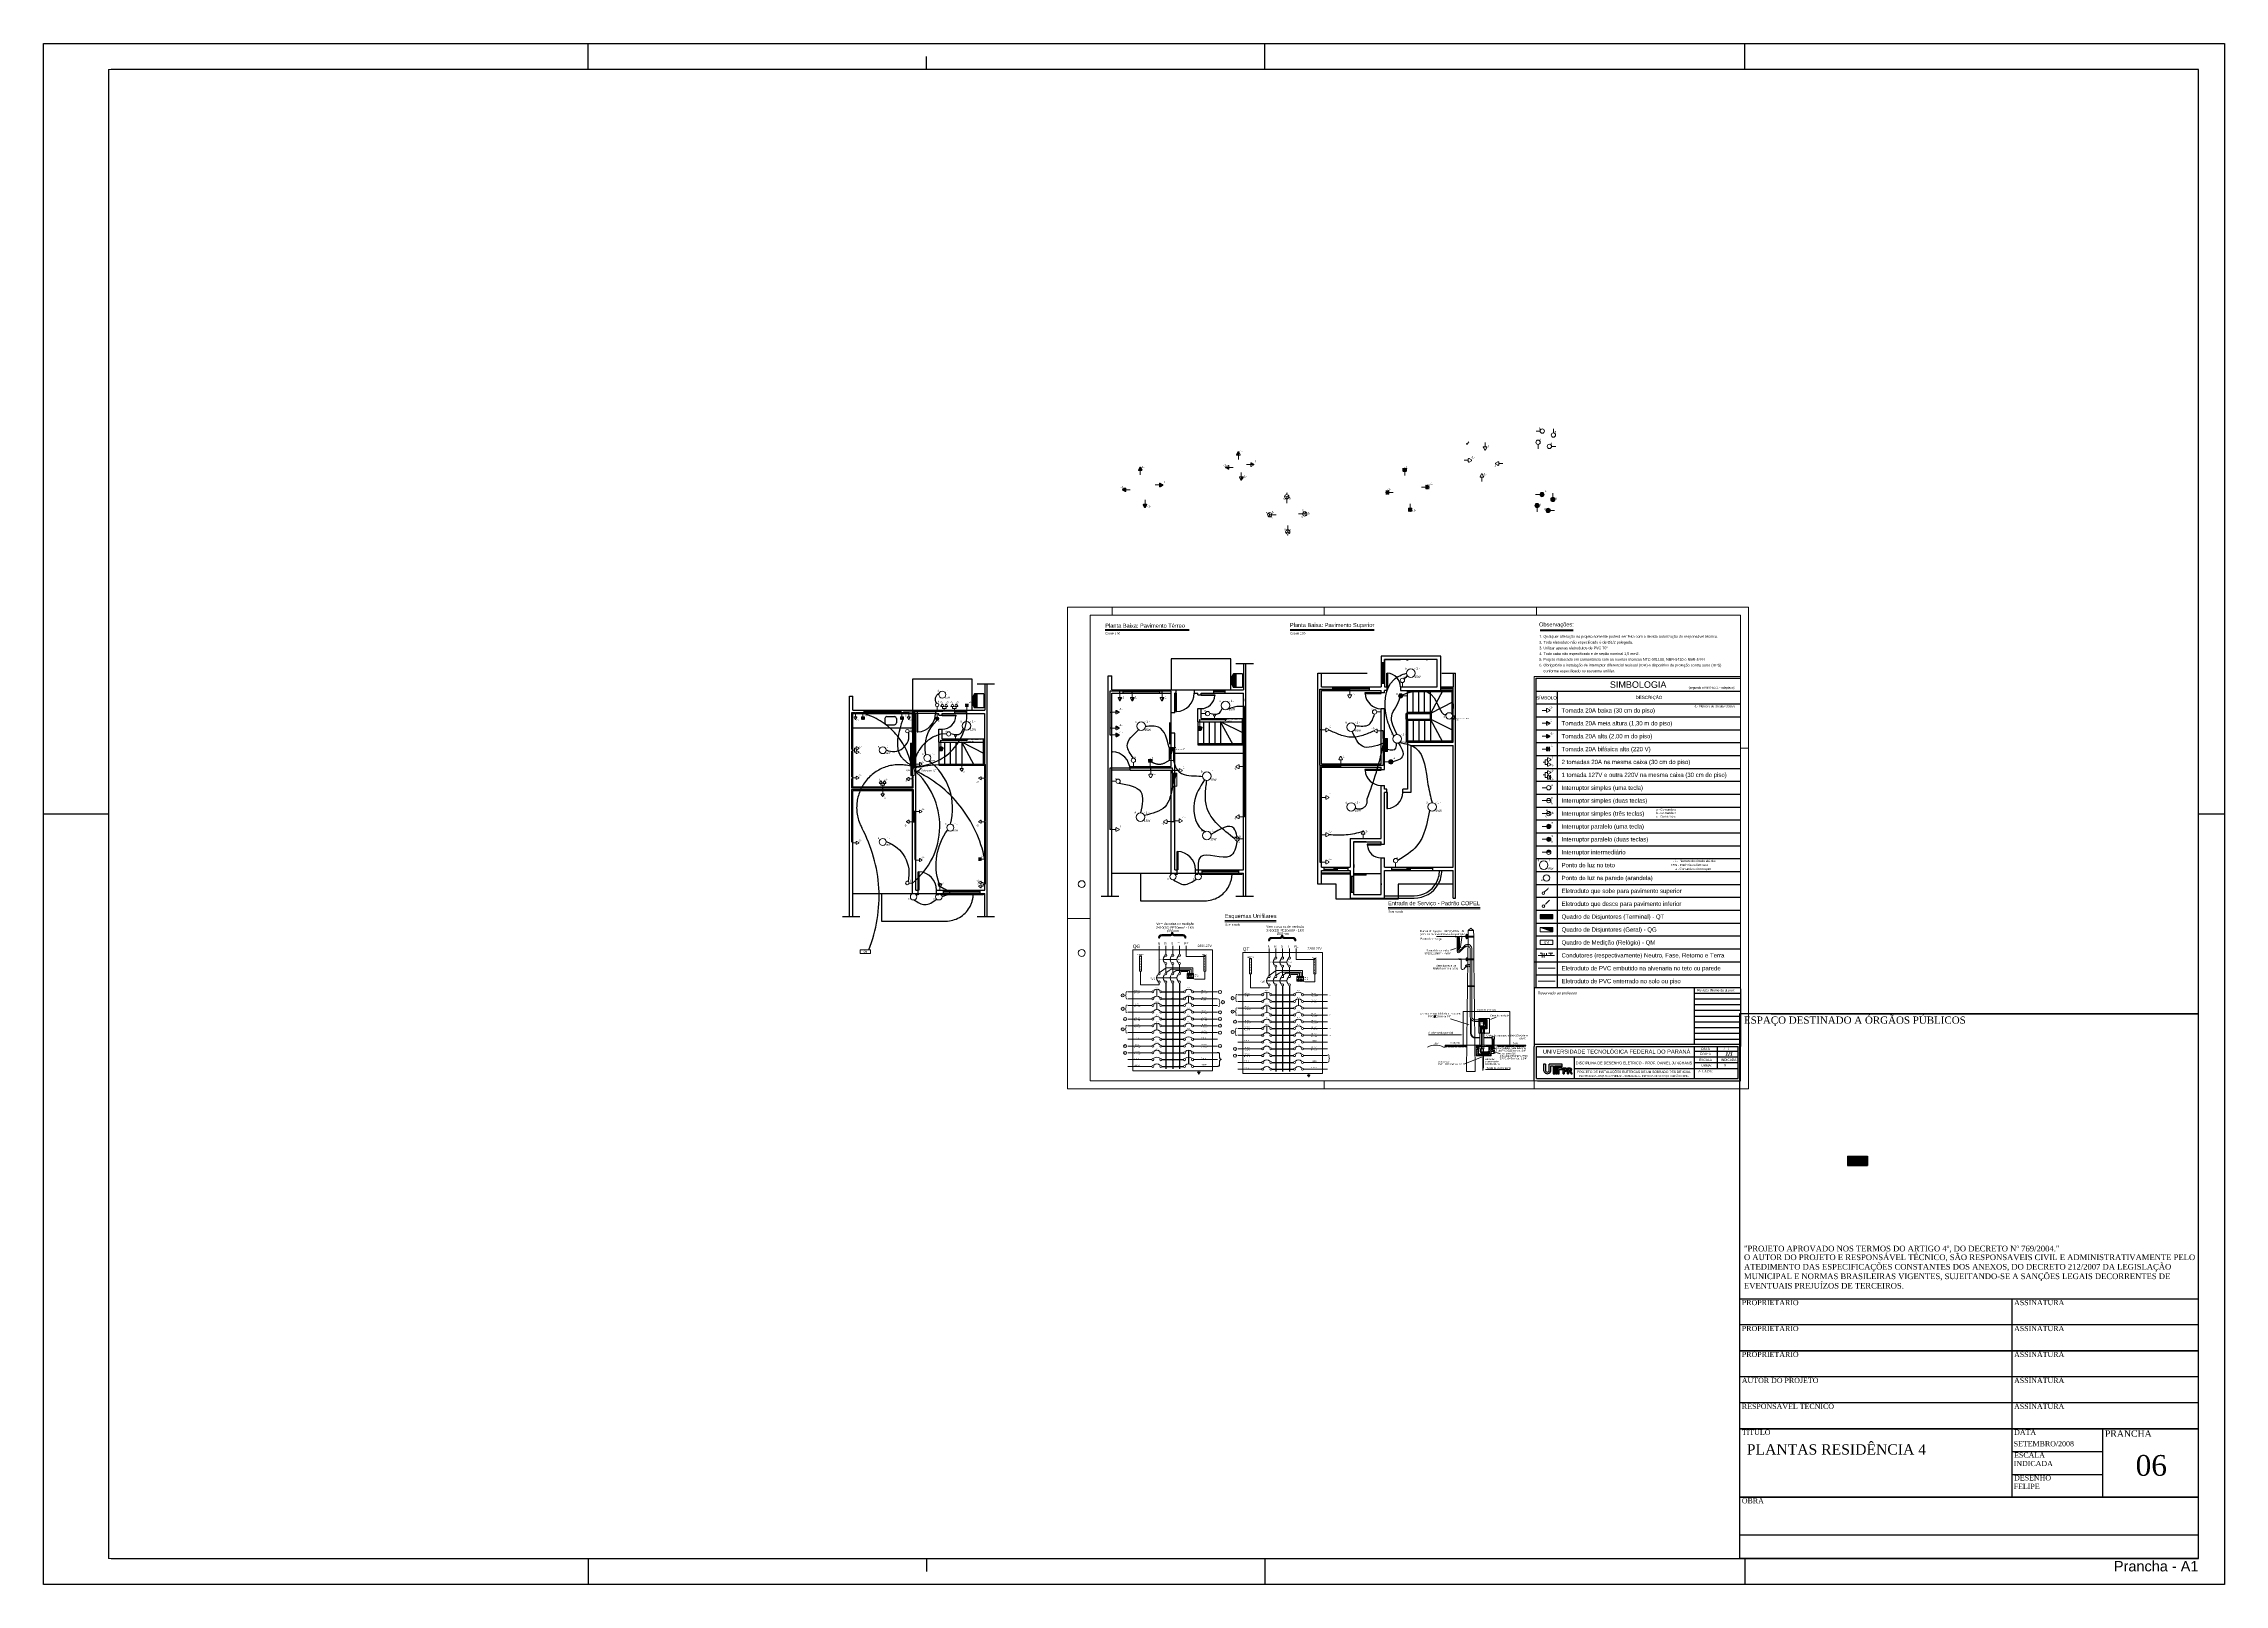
# Paper-space layout 'Layout2' of a CAD drawing. Header units: millimetres. Extents: x -7 to 834, y -20 to 574.
# The model-space entities are those that its viewports show. They can reach past a viewport. Long polylines and large blocks are cut down to what shows.
import ezdxf
from ezdxf.enums import TextEntityAlignment as Align

# ---------------------------------------------------------------- set-up
doc = ezdxf.new("R2010")
doc.units = ezdxf.units.MM
doc.header["$LTSCALE"] = 200
for name, pattern in [('ACAD_ISO02W100', [15, 12, -3]), ('ACAD_ISO04W100', [30, 24, -3, 0, -3]), ('DASHED', [0.75, 0.5, -0.25])]:
    doc.linetypes.add(name, pattern=pattern)
for name, color, linetype, lineweight in [('arquitetonico', 7, 'Continuous', 9), ('Eletrodutos', 4, 'Continuous', 9), ('simbologia', 2, 'Continuous', 9), ('Textos', 9, 'Continuous', 9)]:
    doc.layers.add(name, color=color, linetype=linetype, lineweight=lineweight)
for name, color, linetype in [('Barramento', 6, 'Continuous'), ('Fiação', 2, 'Continuous'), ('Hachura', 9, 'Continuous'), ('Paredes', 7, 'Continuous'), ('Texto', 9, 'Continuous'), ('z - Prancha', 7, 'Continuous'), ('z - Prancha (Média)', 5, 'Continuous')]:
    doc.layers.add(name, color=color, linetype=linetype)
doc.styles.add('ARIAL', font='arial.ttf')
doc.styles.add('bold', font='')
doc.styles.add('chaves', font='GENISO.ttf')
doc.styles.add('style1', font='arial.ttf')
doc.styles.get('bold').set_extended_font_data('Arial Black', italic=True)
pattern_1 = [(45, (64192.1583, 25036.961), (-0.883883476, 0.883883476), [])]

# ---------------------------------------------------------------- blocks, each defined once
blk = doc.blocks.new('PRANCHA - A1')
at = {"layer": 'z - Prancha'}
for p, q in [((210, 584), (210, 594)), ((340.5, 584), (340.5, 589)), ((471, 584), (471, 594)), ((656, 584), (656, 594)), ((25, 584), (25, 10)), ((831, 584), (26, 584)), ((831, 10), (831, 584)), ((0, 297), (25, 297)), ((831, 297), (841, 297)), ((26, 10), (831, 10)), ((210, 10), (210, 0)), ((340.5, 10), (340.5, 5)), ((471, 10), (471, 0)), ((656, 10), (656, 0))]:
    blk.add_line(p, q, dxfattribs=at)
at = {"layer": 'z - Prancha (Média)'}
for p, q in [((0, 0), (0, 594)), ((0, 594), (841, 594)), ((841, 594), (841, 0)), ((841, 0), (0, 0))]:
    blk.add_line(p, q, dxfattribs=at)
at = {"layer": 'Defpoints', "color": 3, "lineweight": 15, "style": 'ARIAL'}
blk.add_text('Prancha - A1', height=4, dxfattribs=at).set_placement((831, 9), align=Align.TOP_RIGHT)
blk = doc.blocks.new('_Dot')
at = {"color": 0, "linetype": 'ByBlock', "lineweight": -2}
blk.add_line((-0.5, 0), (-1, 0), dxfattribs=at)
at = {"color": 0, "linetype": 'ByBlock', "const_width": 0.5}
blk.add_lwpolyline([(-0.25, 0, 1), (0.25, 0, 1)], format="xyb", close=True, dxfattribs=at)

msp = doc.modelspace()

# ---------------------------------------------------------------- hatches: boundary and pattern name
at = {"layer": 'arquitetonico', "lineweight": -3}
h = msp.add_hatch(color=2, dxfattribs=at)
h.set_gradient(color1=(255, 255, 0), color2=(255, 255, 15), one_color=1, tint=0.53)
h.paths.add_polyline_path([(139444, 9201), (139144, 9201), (139144, 8870), (139219, 8870), (139219, 9137), (139444, 9137)])
at = {"layer": 'Hachura'}
h = msp.add_hatch(color=256, dxfattribs=at)
h.dxf.hatch_style = 1
h.paths.add_polyline_path([(136005, 10831), (136029, 10831), (136029, 10827), (136005, 10827)])
h = msp.add_hatch(color=256, dxfattribs=at)
h.dxf.hatch_style = 1
h.paths.add_polyline_path([(136005, 10820), (136029, 10820), (136029, 10816), (136005, 10816)])
h = msp.add_hatch(color=256, dxfattribs=at)
h.dxf.hatch_style = 1
h.paths.add_polyline_path([(136043, 10653), (136068, 10653), (136068, 10649), (136043, 10649)])
h = msp.add_hatch(color=256, dxfattribs=at)
h.dxf.hatch_style = 1
h.paths.add_polyline_path([(136043, 10642), (136068, 10642), (136068, 10638), (136043, 10638)])
at = {"layer": 'simbologia'}
h = msp.add_hatch(dxfattribs=at)
h.set_pattern_fill('ANSI31', color=256, scale=10, angle=90)
h.set_pattern_definition([(135, (130561.2801, -39435.8569), (-0.883883476, -0.883883476), [])])
h.paths.add_polyline_path([(132498, 35159, 0.57735), (132515, 35129), (132633, 35129, 0.57735), (132651, 35159), (132623, 35207), (132525, 35207)], flags=16)
h.paths.add_polyline_path([(132498, 35159, 0.57735), (132515, 35129), (132633, 35129, 0.57735), (132651, 35159), (132594, 35258), (132555, 35258)], flags=17)
h.paths.add_polyline_path([(132592, 35262, 0.57735), (132557, 35262), (132498, 35159, 0.57735), (132515, 35129), (132633, 35129, 0.57735), (132651, 35159)])
h = msp.add_hatch(dxfattribs=at)
h.set_pattern_fill('ANSI31', color=256, scale=10, angle=-180)
h.set_pattern_definition([(225, (206452.7121, 32193.3955), (0.883883476, -0.883883476), [])])
h.paths.add_polyline_path([(131857, 34130, 0.57735), (131887, 34147), (131887, 34265, 0.57735), (131857, 34283), (131810, 34256), (131810, 34157)], flags=16)
h.paths.add_polyline_path([(131857, 34130, 0.57735), (131887, 34147), (131887, 34265, 0.57735), (131857, 34283), (131759, 34226), (131759, 34187)], flags=17)
h.paths.add_polyline_path([(131755, 34224, 0.57735), (131755, 34189), (131857, 34130, 0.57735), (131887, 34147), (131887, 34265, 0.57735), (131857, 34283)])
h = msp.add_hatch(dxfattribs=at)
h.set_pattern_fill('ANSI31', color=256, scale=10)
h.set_pattern_definition([(45, (58932.0277, 36455.5751), (-0.883883476, 0.883883476), [])])
h.paths.add_polyline_path([(133527, 34519, 0.57735), (133497, 34502), (133497, 34384, 0.57735), (133527, 34366), (133574, 34393), (133574, 34492)], flags=16)
h.paths.add_polyline_path([(133527, 34519, 0.57735), (133497, 34502), (133497, 34384, 0.57735), (133527, 34366), (133625, 34423), (133625, 34462)], flags=17)
h.paths.add_polyline_path([(133630, 34425, 0.57735), (133630, 34460), (133527, 34519, 0.57735), (133497, 34502), (133497, 34384, 0.57735), (133527, 34366)])
h = msp.add_hatch(dxfattribs=at)
h.set_pattern_fill('ANSI31', color=256, scale=10, angle=-90)
h.set_pattern_definition([(315, (134823.4598, 108084.8275), (0.883883476, 0.883883476), [])])
h.paths.add_polyline_path([(132887, 33490, 0.57735), (132869, 33520), (132751, 33520, 0.57735), (132734, 33490), (132761, 33442), (132860, 33442)], flags=16)
h.paths.add_polyline_path([(132887, 33490, 0.57735), (132869, 33520), (132751, 33520, 0.57735), (132734, 33490), (132791, 33391), (132830, 33391)], flags=17)
h.paths.add_polyline_path([(132793, 33387, 0.57735), (132828, 33387), (132887, 33490, 0.57735), (132869, 33520), (132751, 33520, 0.57735), (132734, 33490)])
for points in [[(138347, 33732, 1), (138347, 33545, 1)], [(138653, 34115, 1), (138466, 34115, 1)], [(138730, 33426, 1), (138917, 33426, 1)], [(139036, 33809, 1), (139036, 33996, 1)], [(132304, 25339, 1), (132491, 25339, 1)], [(112187, 24274, 1), (112187, 24424, 1)], [(123640, 23830, 1), (123640, 24017, 1)], [(112351, 22942, 1), (112351, 23129, 1)], [(122490, 23091), (122303, 23091), (122303, 22529)], [(122490, 23091), (122303, 23091), (122303, 22529)], [(131636, 22921), (131823, 22921), (131823, 23483), (131636, 23483)], [(111187, 22324), (111037, 22324), (111037, 21874)], [(122640, 21972), (122453, 21972), (122453, 21410)], [(132066, 22467, 1), (131879, 22467, 1)], [(138945, 19652, 1), (138757, 19652, 1)], [(138945, 19090, 1), (138757, 19090, 1)], [(138945, 18529, 1), (138757, 18529)], [(112311, 17173, 1), (112311, 17023)], [(138476, 15813), (138476, 15625), (139038, 15625), (139038, 15813)], [(139038, 15063), (139038, 15251), (138476, 15251)], [(135176, 14468), (135166, 14458), (135235, 14389), (135245, 14399)], [(135244, 13588), (135232, 13600), (135222, 13592), (135294, 13519), (135304, 13528), (135294, 13538)]]:
    msp.add_hatch(color=256, dxfattribs=at).paths.add_polyline_path(points)
h = msp.add_hatch(color=256, dxfattribs=at)
h.dxf.hatch_style = 1
h.paths.add_polyline_path([(113443, 24935), (113421, 24898, 0.57735), (113435, 24874), (113529, 24874, 0.57735), (113543, 24898), (113521, 24935)])
h.paths.add_polyline_path([(113466, 24976), (113443, 24935), (113521, 24935), (113498, 24976)])
h.paths.add_polyline_path([(113468, 24979), (113466, 24976), (113498, 24976), (113496, 24979, 0.57735)])
h = msp.add_hatch(color=256, dxfattribs=at)
h.dxf.hatch_style = 1
h.paths.add_polyline_path([(108687, 24400, 0.57735), (108673, 24424), (108626, 24424), (108626, 24310, 0.267949), (108640, 24318)])
h = msp.add_hatch(color=256, dxfattribs=at)
h.dxf.hatch_style = 1
h.paths.add_polyline_path([(109016, 24400, 0.57735), (109002, 24424), (108954, 24424), (108954, 24310, 0.267949), (108968, 24318)])
h = msp.add_hatch(color=256, dxfattribs=at)
h.dxf.hatch_style = 1
h.paths.add_polyline_path([(110714, 24400, 0.57735), (110701, 24424), (110653, 24424), (110653, 24310, 0.267949), (110667, 24318)])
h = msp.add_hatch(color=256, dxfattribs=at)
h.dxf.hatch_style = 1
h.paths.add_polyline_path([(111010, 24400, 0.57735), (110996, 24424), (110949, 24424), (110949, 24310, 0.267949), (110963, 24318)])
h = msp.add_hatch(dxfattribs=at)
h.set_pattern_fill('ANSI31', color=256, scale=10)
h.set_pattern_definition(pattern_1)
h.paths.add_polyline_path([(138900, 24148, 0.267949), (138890, 24165), (138787, 24224, 0.57735), (138757, 24207), (138757, 24148)])
h.paths.add_polyline_path([(138890, 23569, 0.57735), (138890, 23603), (138787, 23662, 0.57735), (138757, 23645), (138757, 23527, 0.57735), (138787, 23510)])
h = msp.add_hatch(dxfattribs=at)
h.set_pattern_fill('ANSI31', color=256, scale=10)
h.set_pattern_definition(pattern_1)
h.paths.add_polyline_path([(138787, 23100, 0.57735), (138757, 23083), (138757, 22965, 0.57735), (138787, 22948), (138835, 22975), (138835, 23073)], flags=16)
h.paths.add_polyline_path([(138787, 23100, 0.57735), (138757, 23083), (138757, 22965, 0.57735), (138787, 22948), (138886, 23004), (138886, 23044)], flags=17)
h.paths.add_polyline_path([(138890, 23041), (138787, 23100, 0.57735), (138757, 23083), (138757, 22965, 0.57735), (138787, 22948), (138890, 23007, 0.57735)])
h = msp.add_hatch(dxfattribs=at)
h.set_pattern_fill('ANSI31', color=256, scale=10, angle=90)
h.set_pattern_definition([(135, (119469.2896, -52117.948), (-0.883883476, -0.883883476), [])])
h.paths.add_polyline_path([(121406, 22477, 0.57735), (121423, 22447), (121541, 22447, 0.57735), (121559, 22477), (121531, 22525), (121433, 22525)], flags=16)
h.paths.add_polyline_path([(121406, 22477, 0.57735), (121423, 22447), (121541, 22447, 0.57735), (121559, 22477), (121502, 22575), (121463, 22575)], flags=17)
h.paths.add_polyline_path([(121465, 22580), (121406, 22477, 0.57735), (121423, 22447), (121541, 22447, 0.57735), (121559, 22477), (121500, 22580, 0.57735)])
h = msp.add_hatch(color=256, dxfattribs=at)
h.dxf.hatch_style = 1
h.paths.add_polyline_path([(114050, 18188), (114088, 18166, 0.57735), (114112, 18180), (114112, 18274, 0.57735), (114088, 18288), (114050, 18266)])
h.paths.add_polyline_path([(114009, 18211), (114050, 18188), (114050, 18266), (114009, 18243)])
h.paths.add_polyline_path([(114006, 18213), (114009, 18211), (114009, 18243), (114006, 18241, 0.57735)])

# ---------------------------------------------------------------- linework, layer by layer
at = {"linetype": 'ACAD_ISO02W100', "lineweight": 30, "ltscale": 0.35}
for p, q in [((124997, 26960), (122397, 26960)), ((122397, 26960), (122397, 25610)), ((124997, 25610), (124997, 26960)), ((128791, 26330), (130941, 26330)), ((134191, 26330), (134691, 26330)), ((121047, 17610), (121047, 16410)), ((129591, 17130), (128941, 17130)), ((129591, 16480), (129591, 17130)), ((134691, 17130), (132291, 17130)), ((132291, 17130), (132291, 16480)), ((121047, 16410), (123847, 16410)), ((132291, 16480), (129591, 16480))]:
    msp.add_line(p, q, dxfattribs=at)
at = {"linetype": 'ACAD_ISO04W100', "lineweight": 30, "ltscale": 0.35}
for p, q in [((125215, 26760), (125978, 26760)), ((119340, 16610), (120103, 16610)), ((125215, 16610), (125978, 16610))]:
    msp.add_line(p, q, dxfattribs=at)
at = {"lineweight": 30}
for p, q in [((125547, 26760), (125547, 25610)), ((125647, 16610), (125647, 26760)), ((131691, 26780), (131541, 26780)), ((131601, 26780), (131601, 25880)), ((131631, 26780), (131631, 25880)), ((131691, 26380), (131691, 26930)), ((131691, 26930), (132391, 26930)), ((119647, 16610), (119647, 26210)), ((119647, 26210), (119797, 26210)), ((119797, 25610), (119797, 26210)), ((125047, 26206), (125047, 25814)), ((125087, 26281), (125087, 25739)), ((125507, 26310), (125107, 26310)), ((125507, 25710), (125107, 25710)), ((125127, 26310), (125127, 25710)), ((125167, 26310), (125167, 25710)), ((125207, 26310), (125207, 25710)), ((125507, 26310), (125507, 25710)), ((128791, 17130), (128791, 26330)), ((128791, 26330), (128941, 26330)), ((128941, 25730), (128941, 26330)), ((128941, 25730), (128941, 26330)), ((128941, 25730), (131541, 25730)), ((129441, 25580), (129441, 25730)), ((131041, 25580), (131041, 25730)), ((131691, 25880), (131541, 25880)), ((131691, 25730), (131791, 25730)), ((131691, 25730), (131771, 25730)), ((131791, 25730), (131791, 25580)), ((132391, 25730), (132391, 25580)), ((132391, 25730), (133991, 25730)), ((134141, 25580), (134141, 25730)), ((134141, 25730), (134691, 25730)), ((134691, 26330), (134691, 25730)), ((134691, 26330), (134791, 26330)), ((134691, 25580), (134691, 25730)), ((134791, 16530), (134791, 26330)), ((119797, 25610), (125547, 25610)), ((119797, 22260), (119797, 25460)), ((119797, 25460), (122397, 25460)), ((120297, 25460), (120297, 25610)), ((121897, 25550), (120297, 25550)), ((121897, 25520), (120297, 25520)), ((121897, 25460), (121897, 25610)), ((122397, 24610), (122397, 25460)), ((122547, 25610), (122597, 25610)), ((122597, 25460), (122547, 25460)), ((122547, 24610), (122547, 25460)), ((122597, 25610), (122597, 25460)), ((123397, 25610), (123397, 25460)), ((123397, 25460), (123547, 25460)), ((123547, 25385), (123547, 25460)), ((123547, 25385), (123697, 25385)), ((123547, 24210), (123547, 24785)), ((123547, 24785), (123697, 24785)), ((123697, 25460), (125547, 25460)), ((123697, 25385), (123697, 25460)), ((123697, 24360), (123697, 24785)), ((124247, 25460), (124247, 25610)), ((124747, 25550), (124247, 25550)), ((124747, 25520), (124247, 25520)), ((124747, 25460), (124747, 25610)), ((125547, 17760), (125547, 25460)), ((125547, 24873), (125547, 24678)), ((128941, 25580), (131541, 25580)), ((128941, 22380), (128941, 25580)), ((131041, 25670), (129441, 25670)), ((131041, 25640), (129441, 25640)), ((131541, 25480), (131541, 25580)), ((131691, 25480), (131541, 25480)), ((131541, 22380), (131541, 24780)), ((131691, 24780), (131541, 24780)), ((131791, 25580), (131691, 25580)), ((131691, 25480), (131691, 25580)), ((131691, 22130), (131691, 24780)), ((132391, 25580), (134691, 25580)), ((132691, 25530), (134641, 25530)), ((134691, 25670), (134141, 25670)), ((134691, 25640), (134141, 25640)), ((134641, 24525), (134641, 25530)), ((134691, 23330), (134691, 25580)), ((134691, 24992), (134691, 24798)), ((112258, 24497), (112258, 24572)), ((112258, 24497), (112408, 24497)), ((112258, 23322), (112258, 23897)), ((112258, 23897), (112408, 23897)), ((112408, 24497), (112408, 24572)), ((112408, 24572), (114258, 24572)), ((112408, 23472), (112408, 23897)), ((114258, 23985), (114258, 23790)), ((122307, 24160), (122397, 24160)), ((122332, 24160), (122372, 24160)), ((122332, 23260), (122332, 24160)), ((122372, 24160), (122372, 23260)), ((122547, 24610), (122397, 24610)), ((123547, 24210), (125547, 24210)), ((123547, 24210), (123547, 23210)), ((123697, 24360), (125547, 24360)), ((123797, 24210), (123797, 23210)), ((124047, 24210), (124047, 23210)), ((124297, 24210), (124297, 23210)), ((124547, 24210), (124547, 23210)), ((125097, 23210), (124547, 24210)), ((125547, 23710), (124547, 24210)), ((125497, 23260), (125497, 24210)), ((125547, 23210), (125547, 24210)), ((132641, 24330), (132641, 24580)), ((132691, 24580), (132641, 24580)), ((132641, 24330), (132641, 23330)), ((132691, 24630), (133741, 24630)), ((132691, 24330), (132691, 24580)), ((132691, 24330), (133741, 24330)), ((132691, 24330), (132691, 23330)), ((132691, 24280), (133741, 24280)), ((132941, 24330), (132941, 23330)), ((133191, 24330), (133191, 23330)), ((133441, 24330), (133441, 23330)), ((133691, 24280), (133691, 24630)), ((133691, 24330), (133691, 23330)), ((134241, 23330), (133691, 24330)), ((134691, 23830), (133691, 24330)), ((133741, 24280), (133741, 24630)), ((134641, 23380), (134641, 24415)), ((134691, 23330), (134691, 24330)), ((112258, 23322), (114258, 23322)), ((112258, 23322), (112258, 22322)), ((112408, 23472), (114258, 23472)), ((112508, 23322), (112508, 22322)), ((112758, 23322), (112758, 22322)), ((113008, 23322), (113008, 22322)), ((113258, 23322), (113258, 22322)), ((113808, 22322), (113258, 23322)), ((114258, 22822), (113258, 23322)), ((114208, 22372), (114208, 23322)), ((114258, 22322), (114258, 23322)), ((122307, 23260), (122397, 23260)), ((122372, 23260), (122332, 23260)), ((122397, 22260), (122397, 23710)), ((122547, 23710), (122397, 23710)), ((122547, 17760), (122547, 23710)), ((123547, 23260), (125497, 23260)), ((123547, 23210), (125547, 23210)), ((132691, 23330), (132641, 23330)), ((132691, 23380), (134641, 23380)), ((132691, 23330), (134691, 23330)), ((132691, 23330), (132691, 21280)), ((132841, 23180), (134691, 23180)), ((132841, 23180), (132841, 21130)), ((134691, 17880), (134691, 23180)), ((112258, 22372), (114208, 22372)), ((112258, 22322), (114258, 22322)), ((119797, 16610), (119797, 22110)), ((120582, 22260), (122397, 22260)), ((120597, 22110), (122397, 22110)), ((122397, 17610), (122397, 22110)), ((128941, 22380), (131541, 22380)), ((128941, 17880), (128941, 22230)), ((128941, 22230), (131541, 22230)), ((131541, 22130), (131541, 22230)), ((131541, 22130), (131691, 22130)), ((131541, 19130), (131541, 21430)), ((131541, 21430), (131691, 21430)), ((131691, 21280), (131691, 21430)), ((131791, 21280), (131691, 21280)), ((131791, 21130), (131691, 21130)), ((131691, 18880), (131691, 21130)), ((131791, 21130), (131791, 21280)), ((132691, 21280), (132491, 21280)), ((132491, 21130), (132491, 21280)), ((132841, 21130), (132491, 21130)), ((130891, 18980), (130341, 18980)), ((130341, 18980), (130341, 18280)), ((131541, 18880), (131541, 18980)), ((131541, 18880), (131691, 18880)), ((131541, 16680), (131541, 18280)), ((131541, 18280), (131691, 18280)), ((131691, 17880), (131691, 18280)), ((119797, 17610), (125547, 17610)), ((119797, 17610), (121047, 17610)), ((122547, 17760), (122647, 17760)), ((122547, 17610), (122547, 17560)), ((122647, 17560), (122547, 17560)), ((122647, 17610), (122647, 17760)), ((122647, 17610), (122647, 17560)), ((123447, 17610), (123447, 17760)), ((123447, 17760), (125547, 17760)), ((123447, 17610), (123447, 17560)), ((123547, 17560), (123447, 17560)), ((123547, 17610), (123547, 17560)), ((123622, 17610), (123622, 17560)), ((125472, 17560), (123622, 17560)), ((123747, 17610), (123747, 17760)), ((125347, 17700), (123747, 17700)), ((125347, 17670), (123747, 17670)), ((125347, 17610), (125347, 17760)), ((125472, 17610), (125472, 17560)), ((125547, 16610), (125547, 17610)), ((128941, 17130), (128791, 17130)), ((128941, 17880), (130191, 17880)), ((128941, 17730), (130191, 17730)), ((128941, 17730), (130191, 17730)), ((128941, 17130), (128941, 17730)), ((128941, 17630), (130191, 17630)), ((128941, 17580), (130191, 17580)), ((129041, 17880), (129041, 17730)), ((129041, 17790), (129661, 17790)), ((130091, 17820), (129471, 17820)), ((129511, 17820), (129511, 17865)), ((129621, 17790), (129621, 17745)), ((130091, 17880), (130091, 17730)), ((130191, 17480), (130341, 17480)), ((130251, 16780), (130251, 17480)), ((130281, 16780), (130281, 17480)), ((131541, 17580), (130341, 17580)), ((130891, 17530), (130341, 17530)), ((130891, 17530), (130891, 17580)), ((131691, 17880), (134691, 17880)), ((131691, 16530), (131691, 17730)), ((131691, 17730), (134691, 17730)), ((131991, 17880), (131991, 17730)), ((131991, 17790), (132841, 17790)), ((133791, 17820), (132651, 17820)), ((132691, 17820), (132691, 17865)), ((132801, 17790), (132801, 17745)), ((133791, 17880), (133791, 17730)), ((134691, 16530), (134691, 17730)), ((130191, 16780), (130341, 16780)), ((131691, 16630), (132991, 16630)), ((131691, 16530), (132991, 16530)), ((134691, 16530), (134791, 16530))]:
    msp.add_line(p, q, dxfattribs=at)
at = {"lineweight": 30, "ltscale": 0.35}
for p, q in [((134141, 27080), (131541, 27080)), ((131541, 27080), (131541, 25730)), ((133991, 26930), (131691, 26930)), ((131691, 26930), (131691, 25730)), ((133991, 25730), (133991, 26930)), ((134141, 25730), (134141, 27080)), ((132691, 24580), (132691, 25580)), ((132941, 24580), (132941, 25580)), ((133191, 24580), (133191, 25580)), ((133441, 24580), (133441, 25580)), ((133691, 24580), (133691, 25580)), ((134241, 25580), (133691, 24580)), ((134691, 25080), (133691, 24580)), ((132691, 24580), (133741, 24580)), ((130191, 19130), (130191, 17880)), ((130191, 19130), (131541, 19130)), ((130341, 18980), (130341, 16680)), ((130341, 18980), (131541, 18980)), ((130191, 17730), (130191, 16530)), ((130191, 16530), (131691, 16530)), ((130341, 16680), (131541, 16680))]:
    msp.add_line(p, q, dxfattribs=at)
at = {"color": 0, "lineweight": 30}
for p, q in [((132653, 26914), (132730, 26914)), ((133570, 26930), (133512, 26930)), ((133512, 26930), (133512, 26916)), ((133570, 26916), (133512, 26916)), ((133570, 26930), (133570, 26916)), ((130357, 17968), (130357, 17891)), ((131541, 17159), (131527, 17159)), ((131541, 17159), (131541, 17101)), ((131541, 17101), (131527, 17101))]:
    msp.add_line(p, q, dxfattribs=at)
at = {"linetype": 'ACAD_ISO02W100', "lineweight": 30, "ltscale": 0.3}
for p, q in [((125497, 24210), (125497, 24360)), ((114208, 23322), (114208, 23472))]:
    msp.add_line(p, q, dxfattribs=at)
at = {"lineweight": 30}
for points in [[(131791, 25730), (131791, 26330), (131821, 26330), (131821, 25730)], [(122597, 25460), (122597, 24660), (122627, 24660), (122627, 25460)], [(123697, 25385), (124297, 25385), (124297, 25355), (123697, 25355)], [(131541, 25480), (130841, 25480), (130841, 25450), (131541, 25450)], [(112408, 24497), (113008, 24497), (113008, 24467), (112408, 24467)], [(131541, 22130), (130841, 22130), (130841, 22100), (131541, 22100)], [(131791, 21130), (131791, 20430), (131821, 20430), (131821, 21130)], [(122647, 17760), (122647, 18560), (122677, 18560), (122677, 17760)], [(131541, 18880), (130941, 18880), (130941, 18850), (131541, 18850)]]:
    msp.add_lwpolyline(points, close=True, dxfattribs=at)
at = {"color": 0, "lineweight": 30}
for points in [[(125547, 25208), (125547, 25112)], [(114258, 24320), (114258, 24224)], [(130380, 17968), (130357, 17968), (130357, 17978), (130341, 17978), (130341, 17882), (130357, 17882), (130357, 17891), (130380, 17891)]]:
    msp.add_lwpolyline(points, dxfattribs=at)
at = {"lineweight": 30}
msp.add_lwpolyline([(119797, 22110), (119797, 22910), (119827, 22910), (119827, 22909)], dxfattribs=at)
for centre, radius, start, end in [((125507, 26010), 500, 143.1301, 216.8699), ((131791, 25730), 600, 0, 87.13402), ((122597, 25460), 800, 272.1491, 0), ((123697, 25385), 600, 270, 357.13402), ((131567, 25506), 727, 184.48768, 268.02122), ((112408, 24497), 600, 270, 357.13402), ((119797, 22110), 800, 0, 87.8509), ((131567, 22156), 727, 184.48768, 268.02122), ((131765, 21155), 727, 274.48768, 358.02122), ((122647, 17760), 800, 0, 87.8509), ((131541, 18880), 600, 182.86598, 270)]:
    msp.add_arc(centre, radius, start, end, dxfattribs=at)
at = {"linetype": 'ACAD_ISO02W100', "lineweight": 30, "ltscale": 0.35}
for start, end in [(330, 0), (270, 330)]:
    msp.add_arc((123847, 17610), 1200, start, end, dxfattribs=at)
at = {"lineweight": 30, "ltscale": 0.35}
for radius, start, end in [(1100, 270, 330), (1200, 270, 330), (1100, 330, 0), (1200, 330, 0)]:
    msp.add_arc((132991, 17730), radius, start, end, dxfattribs=at)
at = {"layer": 'arquitetonico'}
for p, q in [((147564, 29211), (117864, 29211)), ((117864, 29211), (117864, 8211)), ((119814, 28861), (119814, 29211)), ((129064, 28861), (129064, 29211)), ((138314, 28861), (138314, 29211)), ((147564, 8211), (147564, 29211)), ((119516, 28190), (123174, 28190)), ((127586, 28190), (131245, 28190)), ((139918, 28222), (138473, 28222)), ((139918, 28172), (138473, 28172)), ((124735, 15497), (126962, 15497)), ((131851, 16065), (135865, 16065)), ((123047, 14441), (123047, 14447)), ((127840, 14321), (127840, 14327)), ((134785, 14337), (134572, 14253)), ((122046, 13858), (122637, 13858)), ((122152, 13858), (122313, 13858)), ((122432, 13858), (122554, 13858)), ((126839, 13738), (127430, 13738)), ((126945, 13738), (127106, 13738)), ((127225, 13738), (127347, 13738)), ((123370, 10962), (124410, 10962)), ((128163, 10842), (129204, 10842)), ((135040, 10563), (133604, 10563)), ((135347, 11014), (134575, 11259)), ((136349, 11254), (136561, 11337)), ((135735, 10111), (135684, 10111)), ((135684, 10111), (135684, 9651)), ((135786, 9651), (135684, 9651)), ((135735, 10111), (135735, 10035)), ((135735, 10035), (135786, 10035)), ((135862, 10111), (135760, 10111)), ((135760, 10111), (135760, 10060)), ((135760, 10111), (136269, 10111)), ((135760, 10060), (136269, 10060)), ((135786, 10035), (135786, 9651)), ((136168, 10111), (136269, 10111)), ((136295, 10035), (136244, 10035)), ((136244, 10035), (136244, 9651)), ((136346, 9651), (136244, 9651)), ((136269, 10111), (136269, 10060)), ((136295, 10111), (136295, 10035)), ((136295, 10111), (136346, 10111)), ((136346, 10111), (136346, 9777)), ((136346, 9752), (136346, 9651)), ((136715, 9759), (136544, 9794)), ((122752, 9486), (122393, 9486)), ((127545, 9366), (127186, 9366)), ((129064, 8211), (129064, 8561)), ((136104, 9060), (137177, 9058)), ((138214, 8211), (138214, 8561)), ((117864, 8211), (147564, 8211))]:
    msp.add_line(p, q, dxfattribs=at)
at = {"layer": 'arquitetonico', "linetype": 'ACAD_ISO02W100', "lineweight": 30, "ltscale": 0.35}
for p, q in [((113712, 26074), (111112, 26074)), ((111112, 26074), (111112, 24724)), ((113712, 24724), (113712, 26074)), ((109762, 16724), (109762, 15524)), ((109762, 15524), (112562, 15524))]:
    msp.add_line(p, q, dxfattribs=at)
at = {"layer": 'arquitetonico', "linetype": 'ACAD_ISO04W100', "lineweight": 30, "ltscale": 0.35}
for p, q in [((113930, 25874), (114693, 25874)), ((108055, 15724), (108818, 15724)), ((113930, 15724), (114693, 15724))]:
    msp.add_line(p, q, dxfattribs=at)
at = {"layer": 'arquitetonico', "lineweight": 30}
for p, q in [((114262, 25874), (114262, 24724)), ((114362, 15724), (114362, 25874)), ((108362, 15724), (108362, 25324)), ((108362, 25324), (108512, 25324)), ((108512, 24724), (108512, 25324)), ((108512, 24724), (114262, 24724)), ((109012, 24574), (109012, 24724)), ((110612, 24574), (110612, 24724)), ((111262, 24724), (111312, 24724)), ((111312, 24724), (111312, 24574)), ((112112, 24724), (112112, 24574)), ((112962, 24574), (112962, 24724)), ((113462, 24574), (113462, 24724)), ((113762, 25320), (113762, 24928)), ((113802, 25395), (113802, 24853)), ((114222, 25424), (113822, 25424)), ((114222, 24824), (113822, 24824)), ((113842, 25424), (113842, 24824)), ((113882, 25424), (113882, 24824)), ((113922, 25424), (113922, 24824)), ((114222, 25424), (114222, 24824)), ((108512, 24574), (111112, 24574)), ((108512, 21374), (108512, 24574)), ((108512, 23949), (111112, 23949)), ((110612, 24664), (109012, 24664)), ((110612, 24634), (109012, 24634)), ((111112, 23724), (111112, 24574)), ((111262, 23724), (111262, 24574)), ((111312, 24574), (111262, 24574)), ((112112, 24574), (112262, 24574)), ((113462, 24664), (112962, 24664)), ((113462, 24634), (112962, 24634)), ((114262, 16874), (114262, 24574)), ((111022, 23274), (111112, 23274)), ((111047, 23274), (111087, 23274)), ((111047, 22374), (111047, 23274)), ((111087, 23274), (111087, 22374)), ((111262, 23724), (111112, 23724)), ((111112, 21374), (111112, 22824)), ((111262, 22824), (111112, 22824)), ((111262, 16874), (111262, 22824)), ((111022, 22374), (111112, 22374)), ((111087, 22374), (111047, 22374)), ((120597, 22110), (119797, 22110)), ((108512, 21374), (111112, 21374)), ((108512, 21224), (111112, 21224)), ((108512, 15724), (108512, 21224)), ((111112, 16724), (111112, 21224)), ((108512, 16724), (114262, 16724)), ((108512, 16724), (109762, 16724)), ((111262, 16874), (111362, 16874)), ((111262, 16724), (111262, 16674)), ((111362, 16674), (111262, 16674)), ((111362, 16724), (111362, 16874)), ((111362, 16724), (111362, 16674)), ((112162, 16874), (114262, 16874)), ((112162, 16724), (112162, 16874)), ((112162, 16724), (112162, 16674)), ((112262, 16674), (112162, 16674)), ((112262, 16724), (112262, 16674)), ((112337, 16724), (112337, 16674)), ((114187, 16674), (112337, 16674)), ((112462, 16724), (112462, 16874)), ((114062, 16814), (112462, 16814)), ((114062, 16784), (112462, 16784)), ((114062, 16724), (114062, 16874)), ((114187, 16724), (114187, 16674)), ((114262, 15724), (114262, 16724))]:
    msp.add_line(p, q, dxfattribs=at)
at = {"layer": 'arquitetonico', "lineweight": 30, "ltscale": 0.1}
for p, q in [((109912, 24356), (109912, 24166)), ((109992, 24436), (110332, 24436)), ((109992, 24086), (110332, 24086)), ((110412, 24356), (110412, 24166))]:
    msp.add_line(p, q, dxfattribs=at)
at = {"layer": 'arquitetonico', "ltscale": 0.1}
for p, q in [((147564, 23061), (147214, 23061)), ((118864, 15636), (117864, 15636))]:
    msp.add_line(p, q, dxfattribs=at)
at = {"layer": 'arquitetonico', "linetype": 'DASHED'}
for p, q in [((122637, 13858), (122046, 13858)), ((127430, 13738), (126839, 13738))]:
    msp.add_line(p, q, dxfattribs=at)
at = {"layer": 'arquitetonico', "lineweight": -3}
for p, q in [((138214, 13752), (147214, 13752)), ((145211, 10161), (145211, 12628)), ((145211, 12386), (147214, 12386)), ((145211, 12136), (147214, 12136)), ((145211, 11886), (147214, 11886)), ((145211, 11636), (147214, 11636)), ((145211, 11386), (147214, 11386)), ((145211, 11136), (147214, 11136)), ((145211, 10886), (147214, 10886)), ((145211, 10636), (147214, 10636)), ((138314, 8661), (138314, 10061)), ((138314, 10061), (147114, 10061)), ((138314, 9608), (147114, 9608)), ((139975, 8661), (139975, 9608)), ((145211, 10386), (147214, 10386)), ((145211, 8661), (145211, 10061)), ((145211, 9859), (147114, 9859)), ((146218, 9104), (146218, 10061)), ((147114, 8661), (147114, 10061)), ((138314, 8661), (147114, 8661)), ((138631, 9286), (138631, 9029)), ((138707, 9286), (138631, 9286)), ((138707, 9286), (138707, 9031)), ((139444, 9286), (138875, 9286)), ((138875, 9031), (138875, 9286)), ((138951, 9219), (139050, 9219)), ((138951, 9031), (138951, 9219)), ((139050, 9219), (139050, 8870)), ((139050, 8870), (139124, 8870)), ((139124, 8870), (139124, 9219)), ((139124, 9219), (139444, 9219)), ((139144, 9201), (139144, 8870)), ((139444, 9201), (139144, 9201)), ((139144, 8870), (139219, 8870)), ((139219, 8870), (139219, 9137)), ((139219, 9137), (139444, 9137)), ((139444, 9122), (139244, 9122)), ((139244, 9122), (139244, 8870)), ((139244, 8870), (139313, 8870)), ((139313, 8870), (139313, 9056)), ((139313, 9056), (139444, 9056)), ((139444, 9219), (139444, 9286)), ((139444, 9137), (139444, 9201)), ((139444, 9056), (139444, 9122)), ((139476, 8870), (139476, 9122)), ((139572, 9122), (139476, 9122)), ((139476, 8870), (139520, 8870)), ((139520, 9080), (139520, 9010)), ((139520, 9080), (139571, 9080)), ((139520, 9010), (139571, 9010)), ((139571, 8968), (139520, 8968)), ((139520, 8968), (139520, 8870)), ((139783, 9122), (139670, 9122)), ((139670, 8870), (139670, 9122)), ((139670, 8870), (139717, 8870)), ((139717, 9081), (139717, 9017)), ((139717, 9081), (139783, 9081)), ((139717, 9017), (139783, 9017)), ((139743, 8975), (139717, 8975)), ((139717, 8975), (139717, 8870)), ((139778, 8955), (139836, 8870)), ((139881, 8884), (139813, 8983)), ((139836, 8870), (139881, 8870)), ((139881, 8870), (139881, 8884)), ((139975, 9104), (147114, 9104)), ((145211, 9356), (147114, 9356)), ((145211, 9356), (147114, 9356))]:
    msp.add_line(p, q, dxfattribs=at)
at = {"layer": 'arquitetonico', "lineweight": 5, "ltscale": 50}
msp.add_line((135914, 9588), (135152, 9285), dxfattribs=at)
at = {"layer": 'arquitetonico', "lineweight": 30}
for points in [[(111312, 24574), (111312, 23774), (111342, 23774), (111342, 24574)], [(111362, 16874), (111362, 17674), (111392, 17674), (111392, 16874)]]:
    msp.add_lwpolyline(points, close=True, dxfattribs=at)
at = {"layer": 'arquitetonico', "const_width": 44.3}
for points in [[(122139, 12438, 1), (122183, 12438, 1)], [(126932, 12318, 1), (126977, 12318, 1)], [(122139, 11553, 1), (122183, 11553, 1)], [(122434, 12143, 1), (122479, 12143, 1)], [(122730, 11848, 1), (122774, 11848, 1)], [(126932, 11432, 1), (126977, 11432, 1)], [(127227, 12023, 1), (127272, 12023, 1)], [(127523, 11728, 1), (127567, 11728, 1)], [(122139, 10667, 1), (122183, 10667, 1)], [(122434, 11257, 1), (122479, 11257, 1)], [(122730, 10962, 1), (122774, 10962, 1)], [(126932, 10547, 1), (126977, 10547, 1)], [(127227, 11137, 1), (127272, 11137, 1)], [(127523, 10842, 1), (127567, 10842, 1)], [(122139, 9781, 1), (122183, 9781, 1)], [(122434, 10372, 1), (122479, 10372, 1)], [(122434, 9486, 1), (122479, 9486, 1)], [(122730, 10076, 1), (122774, 10076, 1)], [(126932, 9661, 1), (126977, 9661, 1)], [(127227, 10251, 1), (127272, 10251, 1)], [(127523, 9956, 1), (127567, 9956, 1)], [(122730, 9191, 1), (122774, 9191, 1)], [(127227, 9366, 1), (127272, 9366, 1)], [(127523, 9071, 1), (127567, 9071, 1)]]:
    msp.add_lwpolyline(points, format="xyb", close=True, dxfattribs=at)
at = {"layer": 'arquitetonico', "ltscale": 0.1}
for centre in [(118489, 17136), (118489, 14136)]:
    msp.add_circle(centre, 150, dxfattribs=at)
at = {"layer": 'arquitetonico', "lineweight": 30}
for centre, radius, start, end in [((114222, 25124), 500, 143.1301, 216.8699), ((111312, 24574), 800, 272.1491, 0), ((111362, 16874), 800, 0, 87.8509)]:
    msp.add_arc(centre, radius, start, end, dxfattribs=at)
at = {"layer": 'arquitetonico', "lineweight": 30, "ltscale": 0.1}
for centre, start, end in [((109992, 24356), 90, 180), ((109992, 24166), 180, 270), ((110332, 24356), 0, 90), ((110332, 24166), 270, 0)]:
    msp.add_arc(centre, 80, start, end, dxfattribs=at)
at = {"layer": 'arquitetonico', "linetype": 'ACAD_ISO02W100', "lineweight": 30, "ltscale": 0.35}
for start, end in [(330, 0), (270, 330)]:
    msp.add_arc((112562, 16724), 1200, start, end, dxfattribs=at)
at = {"layer": 'arquitetonico', "lineweight": -3}
for centre, radius, start, end in [((138791, 9031), 160, 179.2417, 0), ((138791, 9031), 83.9, 180, 0), ((139571, 9045), 77.1, 270, 90.78949), ((139571, 9045), 35, 270, 90), ((139783, 9049), 72.9, 154.10349, 154.6042), ((139783, 9049), 72.9, 205.3958, 205.89651), ((139743, 8935), 40.4, 29.8607, 90), ((139783, 9049), 72.9, 294.21359, 90), ((139783, 9049), 31.8, 270, 90)]:
    msp.add_arc(centre, radius, start, end, dxfattribs=at)
at = {"layer": 'arquitetonico'}
for points in [[(134790, 14325), (134779, 14349), (134857, 14367)], [(135040, 10550), (135040, 10576), (135118, 10563)], [(135344, 11001), (135351, 11026), (135422, 10990)], [(136344, 11266), (136354, 11242), (136276, 11224)], [(135918, 9576), (135909, 9600), (135987, 9616)], [(136714, 9746), (136715, 9772), (136793, 9756)], [(136105, 9073), (136104, 9047), (136026, 9063)]]:
    msp.add_solid(points, dxfattribs=at)
at = {"layer": 'Barramento'}
for p, q in [((121986, 12438), (122927, 12438)), ((122161, 12826), (122161, 9310)), ((122457, 12826), (122457, 9310)), ((122752, 12826), (122752, 9310)), ((126954, 12705), (126954, 9190)), ((127250, 12705), (127250, 9190)), ((127545, 12705), (127545, 9190)), ((121986, 12143), (122927, 12143)), ((121986, 11848), (122927, 11848)), ((121986, 11553), (122927, 11553)), ((126779, 12318), (127720, 12318)), ((126779, 12023), (127720, 12023)), ((126779, 11728), (127720, 11728)), ((126779, 11432), (127720, 11432)), ((121986, 11257), (122927, 11257)), ((121986, 10962), (122927, 10962)), ((121986, 10667), (122927, 10667)), ((126779, 11137), (127720, 11137)), ((126779, 10842), (127720, 10842)), ((126779, 10547), (127720, 10547)), ((121986, 10372), (122927, 10372)), ((121986, 10076), (122927, 10076)), ((121986, 9781), (122927, 9781)), ((126779, 10251), (127720, 10251)), ((126779, 9956), (127720, 9956)), ((126779, 9661), (127720, 9661)), ((121986, 9486), (122927, 9486)), ((121986, 9191), (122927, 9191)), ((122161, 9310), (122161, 9086)), ((122457, 9310), (122457, 9086)), ((122752, 9310), (122752, 9086)), ((126779, 9366), (127720, 9366)), ((126779, 9071), (127720, 9071)), ((126954, 9190), (126954, 8966)), ((127250, 9190), (127250, 8966)), ((127545, 9190), (127545, 8966))]:
    msp.add_line(p, q, dxfattribs=at)
at = {"layer": 'Eletrodutos'}
for p, q in [((147214, 28861), (118864, 28861)), ((118864, 28861), (118864, 8561)), ((147214, 8561), (147214, 28861)), ((119516, 28240), (123174, 28240)), ((127586, 28240), (131245, 28240)), ((138214, 26189), (147214, 26189)), ((138214, 26189), (138214, 12628)), ((147214, 26189), (147214, 12628)), ((124735, 15547), (126962, 15547)), ((131851, 16115), (135865, 16115)), ((139107, 14033), (138385, 14033)), ((139132, 13471), (138392, 13471)), ((118864, 8561), (147214, 8561))]:
    msp.add_line(p, q, dxfattribs=at)
at = {"layer": 'Eletrodutos', "lineweight": 30, "ltscale": 100}
for p, q in [((112187, 24724), (112171, 24708)), ((112500, 24724), (112452, 24676)), ((112500, 24724), (112500, 24695)), ((112938, 24724), (112909, 24695)), ((108457, 24609), (108457, 23028)), ((108591, 24609), (108457, 24609)), ((108626, 24574), (108591, 24609)), ((110913, 24609), (108626, 24609)), ((108626, 24574), (108626, 24609)), ((110949, 24574), (110913, 24609)), ((112171, 24708), (111129, 24708)), ((111129, 22324), (111129, 24708)), ((111161, 22324), (111161, 24676)), ((111161, 24676), (112452, 24676)), ((111236, 24594), (111240, 22298)), ((111236, 24594), (112167, 24594)), ((112187, 24574), (112167, 24594)), ((112500, 24695), (112909, 24695)), ((108512, 22974), (108457, 23028)), ((108512, 22974), (108457, 22919)), ((108457, 22919), (108457, 21827)), ((111135, 21743), (111135, 21874)), ((111217, 22315), (111187, 22315)), ((111262, 22370), (111217, 22370)), ((111217, 22370), (111217, 22315)), ((111217, 22315), (111217, 22315)), ((113196, 22354), (113258, 22322)), ((113258, 22322), (113340, 22354)), ((113340, 22354), (114295, 22354)), ((114295, 22354), (114295, 22346)), ((108512, 21773), (108457, 21827)), ((108512, 21773), (108457, 21718)), ((108457, 21718), (108457, 21335)), ((109773, 21335), (108457, 21335)), ((109812, 21374), (109773, 21335)), ((109812, 21224), (109773, 21263)), ((109812, 21224), (109812, 21374)), ((109812, 21374), (109850, 21335)), ((109812, 21224), (109850, 21263)), ((109850, 21335), (111135, 21335)), ((111112, 21719), (111135, 21743)), ((111112, 21719), (111135, 21695)), ((111135, 21335), (111135, 21695)), ((114262, 21752), (114295, 21785)), ((114262, 21752), (114295, 21719)), ((111262, 20303), (111187, 20303)), ((111112, 19859), (111135, 19883)), ((114262, 19858), (114295, 19891)), ((114262, 19858), (114295, 19825)), ((108512, 18938), (108457, 18993)), ((111262, 18187), (111223, 18226)), ((114262, 17126), (114295, 17159))]:
    msp.add_line(p, q, dxfattribs=at)
at = {"layer": 'Eletrodutos', "lineweight": 30}
for p, q in [((119803, 25552), (119719, 25552)), ((119719, 25552), (119719, 24628)), ((122397, 25552), (119803, 25552)), ((122397, 23091), (122397, 25552)), ((125588, 22843), (125588, 24873)), ((128872, 22311), (128872, 25641)), ((128872, 25641), (130171, 25640)), ((130171, 25640), (130174, 25580)), ((119719, 24628), (119797, 24632)), ((119719, 24628), (119719, 23639)), ((119797, 23939), (119719, 23939)), ((123640, 24204), (123640, 24306)), ((123640, 24306), (124765, 24298)), ((124279, 24340), (124279, 24360)), ((124279, 24360), (124279, 24360)), ((125588, 24340), (124279, 24340)), ((128941, 23861), (128872, 23861)), ((131636, 23817), (131541, 23817)), ((131636, 23483), (131636, 23817)), ((134653, 24470), (134744, 24470)), ((134744, 24470), (134744, 24379)), ((112351, 23316), (112351, 23418)), ((112351, 23418), (113476, 23410)), ((112990, 23453), (112990, 23472)), ((112990, 23472), (112990, 23472)), ((119719, 23639), (119797, 23642)), ((125588, 22843), (125588, 20072)), ((131636, 22921), (131636, 22313)), ((122453, 22194), (119714, 22194)), ((119714, 22194), (119714, 19518)), ((121497, 22110), (121497, 22194)), ((122453, 21972), (122453, 22194)), ((122547, 22088), (122453, 22090)), ((122547, 22088), (122547, 22088)), ((125547, 22259), (125588, 22259)), ((129722, 22311), (128872, 22311)), ((129782, 22275), (128872, 22275)), ((128872, 22275), (128872, 18094)), ((129782, 22371), (129722, 22311)), ((129782, 22380), (129782, 22275)), ((129841, 22313), (129782, 22371)), ((131636, 22313), (129841, 22313)), ((122504, 21410), (122504, 19859)), ((125588, 20072), (125547, 20072)), ((128941, 20912), (128872, 20912)), ((119797, 19519), (119714, 19519)), ((122504, 19859), (122397, 19859)), ((122547, 19898), (122504, 19909)), ((128941, 19292), (128872, 19292)), ((128872, 18094), (128941, 18099))]:
    msp.add_line(p, q, dxfattribs=at)
at = {"layer": 'Eletrodutos', "linetype": 'DASHED', "lineweight": 30}
for p, q in [((120154, 25460), (120154, 25552)), ((120697, 25460), (120697, 25550)), ((121991, 25460), (121991, 25552)), ((122490, 22843), (125588, 22843))]:
    msp.add_line(p, q, dxfattribs=at)
at = {"layer": 'Eletrodutos', "linetype": 'DASHED', "lineweight": 30, "ltscale": 100}
for p, q in [((110653, 24574), (110728, 24649)), ((110728, 24649), (111195, 24649)), ((111112, 23802), (111146, 23724)), ((111195, 24649), (111195, 22324)), ((111146, 23724), (111146, 22324)), ((111195, 22324), (111187, 22324)), ((111240, 22298), (111187, 22298)), ((114295, 21785), (114295, 22346)), ((108457, 21263), (108457, 18993)), ((109773, 21263), (108457, 21263)), ((109850, 21263), (111135, 21263)), ((111135, 21263), (111135, 19883)), ((114295, 19891), (114295, 21719)), ((111187, 19859), (111187, 20303)), ((111262, 20303), (111223, 20264)), ((111223, 18226), (111223, 20264)), ((111112, 19859), (111187, 19859)), ((114295, 17159), (114295, 19825))]:
    msp.add_line(p, q, dxfattribs=at)
at = {"layer": 'Eletrodutos', "lineweight": -3}
for p, q in [((138214, 12628), (147214, 12628)), ((138214, 12628), (138214, 10061)), ((147214, 12579), (147214, 10061)), ((138214, 10161), (147214, 10161)), ((138214, 8561), (138214, 10061)), ((147214, 8561), (147214, 10061)), ((138364, 8561), (147214, 8561))]:
    msp.add_line(p, q, dxfattribs=at)
at = {"layer": 'Eletrodutos', "linetype": 'DASHED'}
msp.add_line((139132, 12909), (138392, 12909), dxfattribs=at)
at = {"layer": 'Eletrodutos', "linetype": 'DASHED', "lineweight": 30, "ltscale": 100}
for points in [[(111187, 22272, 0.433664), (113482, 24724, 19.613514)], [(108954, 24574, -0.281351), (111063, 22324, -3.755762)], [(111175, 22324, -0.321671), (112412, 23686, -5.198224)], [(109211, 14269, 0.221219), (108900, 19594, -0.674897), (111112, 22253, -1.750515)], [(114262, 18227, 0.241538), (111187, 22099, 7.64541)]]:
    msp.add_lwpolyline(points, format="xyb", dxfattribs=at)
at = {"layer": 'Eletrodutos', "lineweight": 30, "ltscale": 100}
for points in [[(112168, 25024, -0.459564), (112272, 25454, -1.466433)], [(111112, 17185, 0.469112), (111187, 22099, 26.095008)]]:
    msp.add_lwpolyline(points, format="xyb", dxfattribs=at)
at = {"layer": 'Eletrodutos', "lineweight": 30}
for points in [[(111701, 22774, -0.264316), (112180, 24274, -3.429285)], [(109961, 22990, 0.625555), (110946, 23756, 3.386702)], [(112776, 19748, 0.305445), (111829, 22503, 6.437122)], [(112269, 17163, -0.241217), (112646, 19503, -2.822018)], [(109961, 18988, -0.391155), (110917, 17254, -3.255461)]]:
    msp.add_lwpolyline(points, format="xyb", dxfattribs=at)
at = {"layer": 'Eletrodutos', "linetype": 'DASHED', "lineweight": 30}
for points in [[(130423, 20453, 0.648857), (130932, 20851, 0.435272), (130932, 20851, 0.044303), (131636, 23202, 2.438998)], [(129269, 19302, 0.102178), (130759, 19439, 2.674091)]]:
    msp.add_lwpolyline(points, format="xyb", dxfattribs=at)
at = {"layer": 'Eletrodutos', "lineweight": 30}
for points in [[(132100, 23585), (131793, 24364), (132095, 26043), (132654, 26330), (132667, 26333)], [(132474, 25393), (133856, 25253), (134404, 24559), (134423, 24578)], [(132691, 26218), (132547, 26073)], [(124069, 24591), (124494, 24591), (124612, 24798)], [(125588, 24873), (125248, 24873), (124817, 24743)], [(132247, 23656), (132005, 24465), (132359, 25254), (132361, 25266)], [(112780, 23703), (113205, 23703), (113323, 23911)], [(120742, 22631), (120478, 23164), (120970, 23863)], [(122303, 23091), (121844, 23972), (121265, 24006)], [(131636, 23275), (130731, 23143), (130286, 23798)], [(130414, 24052), (131017, 24097), (131260, 24549)], [(131823, 23015), (132190, 23057), (132221, 23284), (132500, 22814), (132066, 22467)], [(132344, 23309), (133040, 23075), (133586, 21480), (133766, 20687)], [(120127, 21542), (121066, 21159), (121056, 20242)], [(122453, 21410), (122122, 20512), (121228, 20129)], [(123848, 21686), (123398, 20687), (123877, 19431), (123895, 19424)], [(133654, 20350), (133103, 18800), (132270, 18173)], [(125266, 19200), (125121, 19576), (124124, 19305)], [(125266, 19012), (124961, 18357), (123682, 18337), (123572, 17603)]]:
    msp.add_spline(points, degree=3, dxfattribs=at)
at = {"layer": 'Eletrodutos', "linetype": 'DASHED', "lineweight": 30, "ltscale": 100}
msp.add_spline([(110691, 24359), (110608, 22703), (111037, 22324)], degree=3, dxfattribs=at)
at = {"layer": 'Eletrodutos', "linetype": 'DASHED', "lineweight": 30}
for points in [[(131237, 23817), (130257, 23537), (129270, 23854)], [(122303, 22529), (121903, 22353), (121541, 22447)], [(125172, 19106), (123943, 20490), (123943, 21659)]]:
    msp.add_spline(points, degree=3, dxfattribs=at)
at = {"layer": 'Eletrodutos', "lineweight": 30, "ltscale": 100}
for points in [[(111188, 22215), (112132, 22341), (113196, 22354)], [(112324, 17025), (112724, 16746), (112401, 16585)]]:
    msp.add_spline(points, degree=3, dxfattribs=at)
at = {"layer": 'Eletrodutos', "lineweight": 30}
msp.add_open_spline([(122490, 22529), (122556, 22270), (122671, 21819), (123594, 21859), (123757, 21832)], degree=3, knots=[0, 0, 0, 0, 772.717562, 1340.299436, 1340.299436, 1340.299436, 1340.299436], dxfattribs=at)
at = {"layer": 'Eletrodutos', "linetype": 'Continuous', "lineweight": 30}
for points in [[(122494, 17324), (122955, 17121), (123484, 17353)], [(111183, 16447), (111644, 16244), (112173, 16476)]]:
    msp.add_spline(points, degree=3, dxfattribs=at)
at = {"layer": 'Fiação', "linetype": 'Continuous'}
for p, q in [((151886, 5277), (152758, 5277)), ((151886, 5277), (151886, 4876)), ((151886, 5227), (152758, 5227)), ((151886, 5177), (152758, 5177)), ((151886, 5127), (152758, 5127)), ((151886, 5077), (152758, 5077)), ((151886, 5077), (152758, 5077)), ((151886, 5027), (152758, 5027)), ((151886, 4979), (152758, 4979)), ((151886, 4927), (152758, 4927)), ((151886, 4876), (152758, 4876)), ((152258, 5227), (152258, 4876)), ((152508, 5227), (152508, 4876)), ((152758, 5277), (152758, 4876))]:
    msp.add_line(p, q, dxfattribs=at)
at = {"layer": 'Hachura'}
for p, q in [((135828, 11231), (136155, 11231)), ((136128, 11218), (135828, 11218)), ((136097, 11184), (135828, 11184)), ((136067, 11150), (135828, 11150)), ((135857, 10932), (135862, 10662)), ((135877, 10932), (135878, 10662)), ((135897, 10932), (135894, 10662)), ((135916, 10932), (135910, 10662)), ((135946, 10827), (135946, 10932)), ((136155, 10827), (135946, 10827)), ((135966, 10849), (135966, 10932)), ((136128, 10849), (135966, 10849)), ((135985, 10877), (135985, 10932)), ((136097, 10877), (135985, 10877)), ((135999, 10820), (135999, 10662)), ((135999, 10820), (136035, 10820)), ((136005, 10907), (136005, 10937)), ((136067, 10907), (136005, 10907)), ((136029, 10831), (136005, 10831)), ((136005, 10831), (136005, 10816)), ((136005, 10816), (136029, 10816)), ((136029, 10816), (136029, 10831)), ((136035, 10820), (136035, 10651)), ((136035, 10651), (136068, 10651)), ((136068, 10653), (136043, 10653)), ((136043, 10653), (136043, 10638)), ((136043, 10642), (136068, 10642)), ((136043, 10638), (136068, 10638)), ((136067, 11107), (136067, 11150)), ((136067, 11017), (136067, 10907)), ((136068, 10638), (136068, 10653)), ((136097, 11166), (136097, 11184)), ((136097, 11107), (136097, 11166)), ((136097, 11017), (136097, 10877)), ((136097, 10849), (136097, 10848)), ((136128, 11107), (136128, 11218)), ((136128, 11017), (136128, 10849)), ((136155, 11231), (136155, 10827)), ((134408, 10048), (134334, 10048)), ((134415, 10060), (134341, 10060)), ((134421, 10072), (134347, 10072)), ((134428, 10083), (134353, 10083)), ((134434, 10095), (134360, 10095)), ((134447, 10095), (134422, 10048)), ((134447, 10095), (134422, 10048)), ((134461, 10095), (134435, 10048)), ((134461, 10095), (134435, 10048)), ((134474, 10095), (134449, 10048)), ((134487, 10095), (134462, 10048)), ((134501, 10095), (134475, 10048)), ((134563, 10048), (134489, 10048)), ((134569, 10060), (134495, 10060)), ((134576, 10072), (134501, 10072)), ((134582, 10083), (134508, 10083)), ((134588, 10095), (134514, 10095)), ((134602, 10095), (134576, 10048)), ((134602, 10095), (134576, 10048)), ((134615, 10095), (134590, 10048)), ((134615, 10095), (134590, 10048)), ((134629, 10095), (134603, 10048)), ((134642, 10095), (134617, 10048)), ((134655, 10095), (134630, 10048)), ((134718, 10048), (134643, 10048)), ((134724, 10060), (134650, 10060)), ((134730, 10072), (134656, 10072)), ((134737, 10083), (134662, 10083)), ((134743, 10095), (134669, 10095)), ((134756, 10095), (134731, 10048)), ((134756, 10095), (134731, 10048)), ((134770, 10095), (134744, 10048)), ((134783, 10095), (134758, 10048)), ((134796, 10095), (134771, 10048)), ((134859, 10048), (134784, 10048)), ((134865, 10060), (134791, 10060)), ((134871, 10072), (134797, 10072)), ((134878, 10083), (134803, 10083)), ((134884, 10095), (134810, 10095)), ((134897, 10095), (134872, 10048)), ((134897, 10095), (134872, 10048)), ((134911, 10095), (134885, 10048)), ((134911, 10095), (134885, 10048)), ((134924, 10095), (134899, 10048)), ((134938, 10095), (134912, 10048)), ((134951, 10095), (134925, 10048)), ((135013, 10048), (134939, 10048)), ((135020, 10060), (134945, 10060)), ((135026, 10072), (134952, 10072)), ((135032, 10083), (134958, 10083)), ((135039, 10095), (134964, 10095)), ((135052, 10095), (135027, 10048)), ((135052, 10095), (135027, 10048)), ((135065, 10095), (135040, 10048)), ((135065, 10095), (135040, 10048)), ((135079, 10095), (135053, 10048)), ((135092, 10095), (135067, 10048)), ((135105, 10095), (135080, 10048)), ((135168, 10048), (135093, 10048)), ((135174, 10060), (135100, 10060)), ((135180, 10072), (135106, 10072)), ((135187, 10083), (135112, 10083)), ((135193, 10095), (135119, 10095)), ((135207, 10095), (135181, 10048)), ((135207, 10095), (135181, 10048)), ((135220, 10095), (135194, 10048)), ((135233, 10095), (135208, 10048)), ((135247, 10095), (135221, 10048)), ((135999, 9961), (135991, 9600)), ((136004, 9600), (136004, 9727)), ((136636, 10100), (136610, 10053)), ((136636, 10100), (136610, 10053)), ((136649, 10100), (136624, 10053)), ((136649, 10100), (136624, 10053)), ((136663, 10100), (136637, 10053)), ((136676, 10100), (136650, 10053)), ((136689, 10100), (136664, 10053)), ((136752, 10053), (136677, 10053)), ((136758, 10065), (136684, 10065)), ((136764, 10077), (136690, 10077)), ((136771, 10088), (136696, 10088)), ((136777, 10100), (136703, 10100)), ((136790, 10100), (136765, 10053)), ((136790, 10100), (136765, 10053)), ((136804, 10100), (136778, 10053)), ((136804, 10100), (136778, 10053)), ((136817, 10100), (136792, 10053)), ((136830, 10100), (136805, 10053)), ((136844, 10100), (136818, 10053)), ((136906, 10053), (136832, 10053)), ((136912, 10065), (136838, 10065)), ((136919, 10077), (136844, 10077)), ((136925, 10088), (136851, 10088)), ((136932, 10100), (136857, 10100)), ((136945, 10100), (136919, 10053)), ((136945, 10100), (136919, 10053)), ((136958, 10100), (136933, 10053)), ((136958, 10100), (136933, 10053)), ((136972, 10100), (136946, 10053)), ((136985, 10100), (136960, 10053)), ((136998, 10100), (136973, 10053)), ((137061, 10053), (136986, 10053)), ((137067, 10065), (136993, 10065)), ((137073, 10077), (136999, 10077)), ((137080, 10088), (137005, 10088)), ((137086, 10100), (137012, 10100)), ((137071, 10100), (137046, 10053)), ((137071, 10100), (137046, 10053)), ((137085, 10100), (137059, 10053)), ((137085, 10100), (137059, 10053)), ((137098, 10100), (137073, 10053)), ((137111, 10100), (137086, 10053)), ((137125, 10100), (137099, 10053)), ((137187, 10053), (137113, 10053)), ((137193, 10065), (137119, 10065)), ((137200, 10077), (137125, 10077)), ((137206, 10088), (137132, 10088)), ((137213, 10100), (137138, 10100)), ((137226, 10100), (137200, 10053)), ((137226, 10100), (137200, 10053)), ((137239, 10100), (137214, 10053)), ((137239, 10100), (137214, 10053)), ((137253, 10100), (137227, 10053)), ((137266, 10100), (137241, 10053)), ((137279, 10100), (137254, 10053)), ((137342, 10053), (137267, 10053)), ((137348, 10065), (137274, 10065)), ((137354, 10077), (137280, 10077)), ((137361, 10088), (137286, 10088)), ((137367, 10100), (137293, 10100)), ((137380, 10100), (137355, 10053)), ((137380, 10100), (137355, 10053)), ((137394, 10100), (137368, 10053)), ((137394, 10100), (137368, 10053)), ((137407, 10100), (137382, 10053)), ((137421, 10100), (137395, 10053)), ((137434, 10100), (137408, 10053)), ((137496, 10053), (137422, 10053)), ((137502, 10065), (137428, 10065)), ((137509, 10077), (137435, 10077)), ((137515, 10088), (137441, 10088)), ((137522, 10100), (137447, 10100)), ((137507, 10100), (137482, 10053)), ((137507, 10100), (137482, 10053)), ((137521, 10100), (137495, 10053)), ((137521, 10100), (137495, 10053)), ((137534, 10100), (137508, 10053)), ((137547, 10100), (137522, 10053)), ((137561, 10100), (137535, 10053)), ((137623, 10053), (137549, 10053)), ((137629, 10065), (137555, 10065)), ((137636, 10077), (137561, 10077)), ((137642, 10088), (137568, 10088)), ((137648, 10100), (137574, 10100)), ((137662, 10100), (137636, 10053)), ((137662, 10100), (137636, 10053)), ((137675, 10100), (137650, 10053)), ((137675, 10100), (137650, 10053)), ((137688, 10100), (137663, 10053)), ((137702, 10100), (137676, 10053)), ((137715, 10100), (137690, 10053)), ((137777, 10053), (137703, 10053)), ((137784, 10065), (137709, 10065)), ((137790, 10077), (137716, 10077)), ((137796, 10088), (137722, 10088)), ((137803, 10100), (137729, 10100)), ((137816, 10100), (137791, 10053)), ((137816, 10100), (137791, 10053)), ((137830, 10100), (137804, 10053)), ((137830, 10100), (137804, 10053)), ((137843, 10100), (137818, 10053))]:
    msp.add_line(p, q, dxfattribs=at)
at = {"layer": 'Hachura', "linetype": 'Continuous', "lineweight": 5, "ltscale": 50}
for p, q in [((135684, 10108), (135688, 10110)), ((135684, 10106), (135686, 10105)), ((135684, 10102), (135684, 10102)), ((135684, 9868), (135684, 9868)), ((135684, 9755), (135686, 9756)), ((135684, 9751), (135686, 9756)), ((135684, 9751), (135684, 9751)), ((135684, 9736), (135687, 9740)), ((135684, 9735), (135688, 9735)), ((135684, 9725), (135684, 9725)), ((135685, 10031), (135689, 10035)), ((135685, 10031), (135690, 10030)), ((135685, 9843), (135691, 9850)), ((135685, 9843), (135692, 9842)), ((135685, 9752), (135685, 9752)), ((135686, 10105), (135688, 10110)), ((135686, 9914), (135686, 9914)), ((135686, 9816), (135686, 9816)), ((135686, 9778), (135686, 9778)), ((135687, 9943), (135687, 9943)), ((135687, 9805), (135687, 9805)), ((135688, 9735), (135687, 9740)), ((135688, 9831), (135688, 9831)), ((135690, 10030), (135689, 10035)), ((135689, 9991), (135689, 9991)), ((135689, 9858), (135689, 9858)), ((135690, 9884), (135690, 9884)), ((135691, 10059), (135691, 10059)), ((135691, 9960), (135696, 9962)), ((135691, 9960), (135695, 9957)), ((135691, 9911), (135691, 9911)), ((135692, 9842), (135691, 9850)), ((135691, 9743), (135691, 9743)), ((135691, 9660), (135691, 9660)), ((135692, 10087), (135692, 10087)), ((135692, 9938), (135692, 9938)), ((135693, 9964), (135693, 9964)), ((135694, 9991), (135694, 9991)), ((135694, 9675), (135698, 9680)), ((135694, 9675), (135699, 9675)), ((135695, 10064), (135695, 10064)), ((135695, 10017), (135695, 10017)), ((135695, 9957), (135696, 9962)), ((135695, 9784), (135695, 9784)), ((135695, 9752), (135702, 9759)), ((135695, 9752), (135703, 9751)), ((135696, 10044), (135696, 10044)), ((135696, 9971), (135700, 9975)), ((135696, 9971), (135701, 9970)), ((135696, 9887), (135696, 9887)), ((135697, 10071), (135697, 10071)), ((135697, 9733), (135697, 9733)), ((135698, 10097), (135698, 10097)), ((135699, 9675), (135698, 9680)), ((135699, 9936), (135699, 9936)), ((135699, 9835), (135699, 9835)), ((135699, 9734), (135699, 9734)), ((135699, 9657), (135699, 9657)), ((135700, 10037), (135700, 10037)), ((135700, 10031), (135700, 10031)), ((135701, 9970), (135700, 9975)), ((135700, 9908), (135700, 9908)), ((135700, 9812), (135705, 9814)), ((135700, 9812), (135704, 9809)), ((135700, 9686), (135700, 9686)), ((135703, 9751), (135702, 9759)), ((135703, 9802), (135703, 9802)), ((135704, 9830), (135704, 9830)), ((135704, 9809), (135705, 9814)), ((135705, 10032), (135705, 10032)), ((135706, 9981), (135706, 9981)), ((135706, 9661), (135712, 9668)), ((135706, 9661), (135713, 9660)), ((135707, 9946), (135707, 9946)), ((135707, 9911), (135711, 9915)), ((135707, 9911), (135712, 9910)), ((135707, 9701), (135707, 9701)), ((135708, 9975), (135708, 9975)), ((135708, 9664), (135714, 9666)), ((135708, 9664), (135712, 9661)), ((135710, 10017), (135716, 10020)), ((135710, 10017), (135714, 10015)), ((135712, 9910), (135711, 9915)), ((135711, 9825), (135711, 9825)), ((135712, 10090), (135712, 10090)), ((135712, 9774), (135712, 9774)), ((135713, 9660), (135712, 9668)), ((135712, 9661), (135714, 9666)), ((135714, 10015), (135716, 10020)), ((135716, 9949), (135716, 9949)), ((135717, 9918), (135717, 9918)), ((135717, 9897), (135717, 9897)), ((135718, 9851), (135722, 9855)), ((135718, 9851), (135723, 9850)), ((135719, 9870), (135725, 9872)), ((135719, 9870), (135723, 9867)), ((135720, 10073), (135720, 10073)), ((135720, 9689), (135720, 9689)), ((135721, 10063), (135721, 10063)), ((135721, 9718), (135721, 9718)), ((135723, 9850), (135722, 9855)), ((135723, 9867), (135725, 9872)), ((135723, 9742), (135723, 9742)), ((135723, 9677), (135723, 9677)), ((135724, 9833), (135724, 9833)), ((135724, 9704), (135724, 9704)), ((135725, 9862), (135725, 9862)), ((135725, 9731), (135725, 9731)), ((135726, 9759), (135726, 9759)), ((135726, 9757), (135726, 9757)), ((135726, 9658), (135726, 9658)), ((135727, 10063), (135727, 10063)), ((135727, 9961), (135727, 9961)), ((135727, 9866), (135727, 9866)), ((135727, 9860), (135727, 9860)), ((135727, 9784), (135727, 9784)), ((135728, 9977), (135728, 9977)), ((135728, 9814), (135728, 9814)), ((135728, 9810), (135728, 9810)), ((135728, 9722), (135733, 9724)), ((135728, 9722), (135732, 9719)), ((135729, 10006), (135729, 10006)), ((135729, 9837), (135729, 9837)), ((135729, 9661), (135729, 9661)), ((135730, 10110), (135730, 10110)), ((135730, 10075), (135735, 10077)), ((135730, 10075), (135734, 10073)), ((135730, 10009), (135730, 10009)), ((135730, 9908), (135730, 9908)), ((135730, 9864), (135730, 9864)), ((135730, 9807), (135730, 9807)), ((135730, 9791), (135733, 9795)), ((135730, 9791), (135734, 9790)), ((135730, 9706), (135730, 9706)), ((135731, 10086), (135735, 10090)), ((135731, 10086), (135735, 10086)), ((135731, 9890), (135731, 9890)), ((135732, 9990), (135732, 9990)), ((135732, 9917), (135732, 9917)), ((135732, 9719), (135733, 9724)), ((135733, 9943), (135733, 9943)), ((135733, 9806), (135733, 9806)), ((135734, 9790), (135733, 9795)), ((135734, 10073), (135735, 10076)), ((135734, 9970), (135734, 9970)), ((135734, 9659), (135734, 9659)), ((135735, 9996), (135735, 9996)), ((135736, 10023), (135736, 10023)), ((135738, 9950), (135738, 9950)), ((135738, 9927), (135744, 9930)), ((135738, 9927), (135742, 9925)), ((135738, 9783), (135738, 9783)), ((135739, 9731), (135739, 9731)), ((135741, 9730), (135744, 9735)), ((135741, 9730), (135745, 9730)), ((135741, 9720), (135741, 9720)), ((135742, 10026), (135746, 10030)), ((135742, 10026), (135747, 10025)), ((135742, 9925), (135744, 9930)), ((135742, 9749), (135742, 9749)), ((135743, 9906), (135743, 9906)), ((135745, 9730), (135744, 9735)), ((135745, 9865), (135745, 9865)), ((135747, 10025), (135746, 10030)), ((135746, 9944), (135746, 9944)), ((135746, 9893), (135746, 9893)), ((135746, 9843), (135746, 9843)), ((135746, 9742), (135746, 9742)), ((135747, 10030), (135747, 10030)), ((135747, 9779), (135753, 9782)), ((135747, 9779), (135751, 9777)), ((135748, 9979), (135748, 9979)), ((135749, 10012), (135755, 10019)), ((135749, 10012), (135756, 10011)), ((135749, 10009), (135749, 10009)), ((135749, 9699), (135749, 9699)), ((135750, 9693), (135750, 9693)), ((135751, 9777), (135753, 9782)), ((135752, 9670), (135756, 9675)), ((135752, 9670), (135756, 9670)), ((135754, 9966), (135757, 9970)), ((135754, 9966), (135758, 9965)), ((135754, 9837), (135754, 9837)), ((135754, 9823), (135754, 9823)), ((135756, 10011), (135755, 10019)), ((135756, 9670), (135756, 9675)), ((135758, 9965), (135757, 9970)), ((135758, 9985), (135763, 9987)), ((135758, 9985), (135762, 9983)), ((135758, 9947), (135758, 9947)), ((135759, 9981), (135759, 9981)), ((135759, 9921), (135767, 9920)), ((135760, 9921), (135766, 9928)), ((135760, 9896), (135760, 9896)), ((135762, 9983), (135763, 9987)), ((135762, 9752), (135762, 9752)), ((135763, 10071), (135763, 10071)), ((135763, 9781), (135763, 9781)), ((135763, 9656), (135763, 9656)), ((135764, 9683), (135764, 9683)), ((135765, 9906), (135768, 9910)), ((135765, 9906), (135769, 9905)), ((135765, 9740), (135765, 9740)), ((135765, 9709), (135765, 9709)), ((135767, 9920), (135766, 9928)), ((135766, 9896), (135766, 9896)), ((135766, 9736), (135766, 9736)), ((135767, 9925), (135767, 9925)), ((135767, 9837), (135772, 9839)), ((135767, 9837), (135771, 9835)), ((135767, 9762), (135767, 9762)), ((135769, 9905), (135768, 9910)), ((135768, 9789), (135768, 9789)), ((135769, 9815), (135769, 9815)), ((135770, 9864), (135770, 9864)), ((135770, 9842), (135770, 9842)), ((135770, 9830), (135776, 9837)), ((135770, 9830), (135777, 9829)), ((135771, 10069), (135771, 10069)), ((135771, 9869), (135771, 9869)), ((135771, 9835), (135772, 9839)), ((135771, 9812), (135771, 9812)), ((135771, 9724), (135771, 9724)), ((135772, 9922), (135772, 9922)), ((135772, 9895), (135772, 9895)), ((135773, 9948), (135773, 9948)), ((135773, 9868), (135773, 9868)), ((135773, 9767), (135773, 9767)), ((135773, 9666), (135773, 9666)), ((135774, 10071), (135774, 10071)), ((135774, 9988), (135774, 9988)), ((135774, 9975), (135774, 9975)), ((135774, 9969), (135774, 9969)), ((135775, 10002), (135775, 10002)), ((135775, 9869), (135775, 9869)), ((135775, 9689), (135781, 9691)), ((135775, 9689), (135779, 9687)), ((135776, 10028), (135776, 10028)), ((135776, 9846), (135780, 9850)), ((135776, 9846), (135780, 9845)), ((135777, 9829), (135776, 9836)), ((135776, 9815), (135776, 9815)), ((135776, 9714), (135776, 9714)), ((135776, 9657), (135776, 9657)), ((135777, 10017), (135777, 10017)), ((135777, 9916), (135777, 9916)), ((135778, 10081), (135778, 10081)), ((135779, 10108), (135779, 10108)), ((135779, 9687), (135781, 9691)), ((135779, 9668), (135779, 9668)), ((135780, 10060), (135780, 10060)), ((135780, 10013), (135780, 10013)), ((135780, 9845), (135780, 9850)), ((135781, 9781), (135781, 9781)), ((135781, 9739), (135786, 9744)), ((135781, 9739), (135786, 9738)), ((135782, 9729), (135782, 9729)), ((135783, 9783), (135783, 9783)), ((135784, 9812), (135784, 9812)), ((135785, 9905), (135785, 9905)), ((135786, 9736), (135791, 9735)), ((135788, 9730), (135786, 9730)), ((135786, 9722), (135789, 9721)), ((135786, 9720), (135791, 9717)), ((135789, 9711), (135786, 9709)), ((135786, 9708), (135791, 9710)), ((135786, 9696), (135791, 9695)), ((135788, 9690), (135786, 9690)), ((135786, 9682), (135789, 9681)), ((135786, 9680), (135791, 9677)), ((135789, 9671), (135786, 9669)), ((135786, 9668), (135791, 9670)), ((135786, 9656), (135791, 9655)), ((135791, 9727), (135788, 9730)), ((135791, 9687), (135788, 9690)), ((135789, 10081), (135793, 10086)), ((135789, 10081), (135793, 10081)), ((135789, 9721), (135791, 9725)), ((135791, 9717), (135789, 9711)), ((135789, 9681), (135791, 9685)), ((135791, 9677), (135789, 9671)), ((135791, 10072), (135791, 10072)), ((135791, 9735), (135798, 9737)), ((135792, 9727), (135791, 9719)), ((135791, 9725), (135791, 9727)), ((135791, 9719), (135794, 9712)), ((135791, 9710), (135798, 9708)), ((135791, 9695), (135798, 9697)), ((135792, 9688), (135791, 9679)), ((135791, 9685), (135791, 9687)), ((135791, 9679), (135794, 9672)), ((135791, 9670), (135798, 9668)), ((135791, 9655), (135798, 9657)), ((135792, 10101), (135792, 10101)), ((135801, 9736), (135792, 9727)), ((135801, 9696), (135792, 9688)), ((135793, 10081), (135793, 10086)), ((135794, 9712), (135803, 9711)), ((135794, 9672), (135803, 9671)), ((135801, 9656), (135796, 9651)), ((135797, 10101), (135802, 10103)), ((135797, 10101), (135801, 10098)), ((135798, 9737), (135800, 9742)), ((135798, 9708), (135800, 9702)), ((135798, 9697), (135800, 9702)), ((135798, 9668), (135800, 9662)), ((135798, 9657), (135800, 9662)), ((135801, 10098), (135802, 10103)), ((135810, 9735), (135801, 9736)), ((135810, 9695), (135801, 9696)), ((135810, 9655), (135801, 9656)), ((135807, 9737), (135803, 9742)), ((135803, 9711), (135812, 9718)), ((135803, 9702), (135804, 9706)), ((135807, 9698), (135803, 9702)), ((135803, 9671), (135812, 9678)), ((135803, 9662), (135804, 9666)), ((135807, 9658), (135803, 9662)), ((135812, 9706), (135804, 9706)), ((135812, 9666), (135804, 9666)), ((135806, 10069), (135806, 10069)), ((135816, 9738), (135807, 9737)), ((135816, 9698), (135807, 9698)), ((135816, 9658), (135807, 9658)), ((135808, 9712), (135815, 9720)), ((135811, 9708), (135808, 9712)), ((135808, 9672), (135815, 9680)), ((135811, 9668), (135808, 9672)), ((135815, 9728), (135810, 9735)), ((135815, 9688), (135810, 9695)), ((135813, 9651), (135810, 9655)), ((135821, 9707), (135811, 9708)), ((135821, 9667), (135811, 9668)), ((135812, 10103), (135812, 10103)), ((135812, 9718), (135815, 9728)), ((135820, 9704), (135812, 9706)), ((135812, 9678), (135815, 9688)), ((135820, 9664), (135812, 9666)), ((135817, 9736), (135814, 9735)), ((135814, 9735), (135816, 9731)), ((135817, 9696), (135814, 9695)), ((135814, 9695), (135816, 9691)), ((135817, 9656), (135814, 9655)), ((135814, 9655), (135816, 9651)), ((135815, 9720), (135826, 9720)), ((135815, 9680), (135826, 9680)), ((135820, 9742), (135816, 9738)), ((135816, 9731), (135822, 9734)), ((135820, 9731), (135816, 9727)), ((135816, 9727), (135819, 9722)), ((135820, 9702), (135816, 9698)), ((135816, 9691), (135822, 9694)), ((135820, 9691), (135816, 9687)), ((135816, 9687), (135819, 9682)), ((135820, 9662), (135816, 9658)), ((135822, 9734), (135817, 9736)), ((135822, 9694), (135817, 9696)), ((135822, 9654), (135817, 9656)), ((135817, 9651), (135822, 9654)), ((135819, 10061), (135819, 10061)), ((135819, 9722), (135829, 9721)), ((135819, 9682), (135829, 9681)), ((135820, 10087), (135820, 10087)), ((135820, 10079), (135820, 10079)), ((135828, 9730), (135820, 9731)), ((135820, 9702), (135820, 9704)), ((135828, 9690), (135820, 9691)), ((135820, 9662), (135820, 9664)), ((135821, 10110), (135821, 10110)), ((135829, 9711), (135821, 9707)), ((135829, 9671), (135821, 9667)), ((135822, 10076), (135822, 10076)), ((135822, 9742), (135824, 9737)), ((135822, 9702), (135825, 9708)), ((135822, 9702), (135824, 9697)), ((135822, 9662), (135825, 9668)), ((135822, 9662), (135824, 9657)), ((135824, 10090), (135830, 10096)), ((135824, 10090), (135831, 10089)), ((135824, 9737), (135831, 9735)), ((135824, 9697), (135831, 9695)), ((135824, 9657), (135831, 9655)), ((135825, 9708), (135831, 9710)), ((135825, 9668), (135831, 9670)), ((135826, 9720), (135831, 9717)), ((135826, 9680), (135831, 9677)), ((135831, 9727), (135828, 9730)), ((135831, 9687), (135828, 9690)), ((135829, 9721), (135831, 9725)), ((135831, 9717), (135829, 9711)), ((135829, 9681), (135831, 9685)), ((135831, 9677), (135829, 9671)), ((135831, 10089), (135830, 10096)), ((135831, 9735), (135838, 9737)), ((135832, 9727), (135831, 9719)), ((135831, 9725), (135831, 9727)), ((135831, 9719), (135834, 9712)), ((135831, 9710), (135838, 9708)), ((135831, 9695), (135838, 9697)), ((135832, 9688), (135831, 9679)), ((135831, 9685), (135831, 9687)), ((135831, 9679), (135834, 9672)), ((135831, 9670), (135838, 9668)), ((135831, 9655), (135838, 9657)), ((135841, 9736), (135832, 9727)), ((135841, 9696), (135832, 9688)), ((135834, 9712), (135843, 9711)), ((135834, 9672), (135843, 9671)), ((135841, 9656), (135836, 9651)), ((135838, 9737), (135840, 9742)), ((135838, 9708), (135840, 9702)), ((135838, 9697), (135840, 9702)), ((135838, 9668), (135840, 9662)), ((135838, 9657), (135840, 9662)), ((135839, 10061), (135839, 10061)), ((135850, 9735), (135841, 9736)), ((135850, 9695), (135841, 9696)), ((135850, 9655), (135841, 9656)), ((135843, 10107), (135843, 10107)), ((135847, 9737), (135843, 9742)), ((135843, 9711), (135852, 9718)), ((135843, 9702), (135844, 9706)), ((135847, 9698), (135843, 9702)), ((135843, 9671), (135852, 9678)), ((135843, 9662), (135844, 9666)), ((135847, 9658), (135843, 9662)), ((135844, 10069), (135850, 10071)), ((135844, 10069), (135848, 10066)), ((135852, 9706), (135844, 9706)), ((135852, 9666), (135844, 9666)), ((135846, 10076), (135850, 10081)), ((135846, 10076), (135851, 10075)), ((135856, 9738), (135847, 9737)), ((135856, 9698), (135847, 9698)), ((135856, 9658), (135847, 9658)), ((135848, 10066), (135850, 10071)), ((135848, 10067), (135848, 10067)), ((135848, 9712), (135855, 9720)), ((135851, 9708), (135848, 9712)), ((135848, 9672), (135855, 9680)), ((135851, 9668), (135848, 9672)), ((135851, 10075), (135850, 10081)), ((135855, 9728), (135850, 9735)), ((135855, 9688), (135850, 9695)), ((135853, 9651), (135850, 9655)), ((135861, 9707), (135851, 9708)), ((135861, 9667), (135851, 9668)), ((135852, 9718), (135855, 9728)), ((135860, 9704), (135852, 9706)), ((135852, 9678), (135855, 9688)), ((135860, 9664), (135852, 9666)), ((135857, 9736), (135854, 9735)), ((135854, 9735), (135856, 9731)), ((135857, 9696), (135854, 9695)), ((135854, 9695), (135856, 9691)), ((135857, 9656), (135854, 9655)), ((135854, 9655), (135856, 9651)), ((135855, 9720), (135866, 9720)), ((135855, 9680), (135866, 9680)), ((135860, 9742), (135856, 9738)), ((135856, 9731), (135862, 9734)), ((135860, 9731), (135856, 9727)), ((135856, 9727), (135859, 9722)), ((135860, 9702), (135856, 9698)), ((135856, 9691), (135862, 9694)), ((135860, 9691), (135856, 9687)), ((135856, 9687), (135859, 9682)), ((135860, 9662), (135856, 9658)), ((135862, 9734), (135857, 9736)), ((135862, 9694), (135857, 9696)), ((135862, 9654), (135857, 9656)), ((135857, 9651), (135862, 9654)), ((135859, 9722), (135869, 9721)), ((135859, 9682), (135869, 9681)), ((135860, 10066), (135860, 10066)), ((135868, 9730), (135860, 9731)), ((135860, 9702), (135860, 9704)), ((135868, 9690), (135860, 9691)), ((135860, 9662), (135860, 9664)), ((135861, 10093), (135861, 10093)), ((135869, 9711), (135861, 9707)), ((135869, 9671), (135861, 9667)), ((135862, 9742), (135864, 9737)), ((135862, 9702), (135865, 9708)), ((135862, 9702), (135864, 9697)), ((135862, 9662), (135865, 9668)), ((135862, 9662), (135864, 9657)), ((135864, 10108), (135864, 10108)), ((135864, 9737), (135871, 9735)), ((135864, 9697), (135871, 9695)), ((135864, 9657), (135871, 9655)), ((135865, 9708), (135871, 9710)), ((135865, 9668), (135871, 9670)), ((135866, 9720), (135871, 9717)), ((135866, 9680), (135871, 9677)), ((135867, 10087), (135867, 10087)), ((135871, 9727), (135868, 9730)), ((135871, 9687), (135868, 9690)), ((135869, 9721), (135871, 9725)), ((135871, 9717), (135869, 9711)), ((135869, 9681), (135871, 9685)), ((135871, 9677), (135869, 9671)), ((135871, 9735), (135878, 9737)), ((135872, 9727), (135871, 9719)), ((135871, 9725), (135871, 9727)), ((135871, 9719), (135874, 9712)), ((135871, 9710), (135878, 9708)), ((135871, 9695), (135878, 9697)), ((135872, 9688), (135871, 9679)), ((135871, 9685), (135871, 9687)), ((135871, 9679), (135874, 9672)), ((135871, 9670), (135878, 9668)), ((135871, 9655), (135878, 9657)), ((135872, 10082), (135872, 10082)), ((135881, 9736), (135872, 9727)), ((135881, 9696), (135872, 9688)), ((135874, 9712), (135883, 9711)), ((135874, 9672), (135883, 9671)), ((135881, 9656), (135876, 9651)), ((135878, 9737), (135880, 9742)), ((135878, 9708), (135880, 9702)), ((135878, 9697), (135880, 9702)), ((135878, 9668), (135880, 9662)), ((135878, 9657), (135880, 9662)), ((135890, 9735), (135881, 9736)), ((135890, 9695), (135881, 9696)), ((135890, 9655), (135881, 9656)), ((135887, 9737), (135883, 9742)), ((135883, 9711), (135892, 9718)), ((135883, 9702), (135884, 9706)), ((135887, 9698), (135883, 9702)), ((135883, 9671), (135892, 9678)), ((135883, 9662), (135884, 9666)), ((135887, 9658), (135883, 9662)), ((135892, 9706), (135884, 9706)), ((135892, 9666), (135884, 9666)), ((135886, 10069), (135886, 10069)), ((135896, 9738), (135887, 9737)), ((135896, 9698), (135887, 9698)), ((135896, 9658), (135887, 9658)), ((135888, 9712), (135895, 9720)), ((135891, 9708), (135888, 9712)), ((135888, 9672), (135895, 9680)), ((135891, 9668), (135888, 9672)), ((135895, 9728), (135890, 9735)), ((135895, 9688), (135890, 9695)), ((135893, 9651), (135890, 9655)), ((135891, 10066), (135891, 10066)), ((135901, 9707), (135891, 9708)), ((135901, 9667), (135891, 9668)), ((135892, 10085), (135892, 10085)), ((135892, 9718), (135895, 9728)), ((135900, 9704), (135892, 9706)), ((135892, 9678), (135895, 9688)), ((135900, 9664), (135892, 9666)), ((135897, 9736), (135894, 9735)), ((135894, 9735), (135896, 9731)), ((135897, 9696), (135894, 9695)), ((135894, 9695), (135896, 9691)), ((135897, 9656), (135894, 9655)), ((135894, 9655), (135896, 9651)), ((135895, 9720), (135906, 9720)), ((135895, 9680), (135906, 9680)), ((135899, 9742), (135896, 9738)), ((135896, 9731), (135902, 9734)), ((135900, 9731), (135896, 9727)), ((135896, 9727), (135899, 9722)), ((135900, 9702), (135896, 9698)), ((135896, 9691), (135902, 9694)), ((135900, 9691), (135896, 9687)), ((135896, 9687), (135899, 9682)), ((135900, 9662), (135896, 9658)), ((135902, 9734), (135897, 9736)), ((135902, 9694), (135897, 9696)), ((135902, 9654), (135897, 9656)), ((135897, 9651), (135902, 9654)), ((135899, 9722), (135909, 9721)), ((135899, 9682), (135909, 9681)), ((135900, 10071), (135900, 10071)), ((135908, 9730), (135900, 9731)), ((135900, 9702), (135900, 9704)), ((135908, 9690), (135900, 9691)), ((135900, 9662), (135900, 9664)), ((135901, 10098), (135901, 10098)), ((135909, 9711), (135901, 9707)), ((135909, 9671), (135901, 9667)), ((135902, 9742), (135904, 9737)), ((135902, 9702), (135905, 9708)), ((135902, 9702), (135904, 9697)), ((135902, 9662), (135905, 9668)), ((135902, 9662), (135904, 9657)), ((135903, 10071), (135907, 10075)), ((135903, 10071), (135908, 10070)), ((135904, 9737), (135911, 9735)), ((135904, 9697), (135911, 9695)), ((135904, 9657), (135911, 9655)), ((135905, 9708), (135911, 9710)), ((135905, 9668), (135911, 9670)), ((135906, 9720), (135911, 9717)), ((135906, 9680), (135911, 9677)), ((135907, 10106), (135907, 10106)), ((135908, 10070), (135907, 10075)), ((135911, 9727), (135908, 9730)), ((135911, 9687), (135908, 9690)), ((135909, 10077), (135915, 10083)), ((135909, 10077), (135916, 10076)), ((135909, 9721), (135911, 9725)), ((135911, 9717), (135909, 9711)), ((135909, 9681), (135911, 9685)), ((135911, 9677), (135909, 9671)), ((135911, 9735), (135918, 9737)), ((135912, 9727), (135911, 9719)), ((135911, 9725), (135911, 9727)), ((135911, 9719), (135914, 9712)), ((135911, 9710), (135917, 9708)), ((135911, 9695), (135918, 9697)), ((135912, 9688), (135911, 9679)), ((135911, 9685), (135911, 9687)), ((135911, 9679), (135914, 9672)), ((135911, 9670), (135917, 9668)), ((135911, 9655), (135918, 9657)), ((135912, 10095), (135917, 10097)), ((135912, 10095), (135915, 10092)), ((135921, 9736), (135912, 9727)), ((135921, 9696), (135912, 9688)), ((135913, 10095), (135913, 10095)), ((135914, 9712), (135923, 9711)), ((135914, 9672), (135923, 9671)), ((135915, 10092), (135917, 10097)), ((135916, 10076), (135915, 10083)), ((135921, 9656), (135916, 9651)), ((135917, 9708), (135920, 9702)), ((135917, 9668), (135920, 9662)), ((135918, 9737), (135920, 9742)), ((135918, 9697), (135920, 9702)), ((135918, 9657), (135920, 9662)), ((135930, 9735), (135921, 9736)), ((135930, 9695), (135921, 9696)), ((135930, 9655), (135921, 9656)), ((135922, 10089), (135922, 10089)), ((135927, 9737), (135923, 9742)), ((135923, 9711), (135931, 9718)), ((135923, 9702), (135924, 9706)), ((135927, 9698), (135923, 9702)), ((135923, 9671), (135931, 9678)), ((135923, 9662), (135924, 9666)), ((135927, 9658), (135923, 9662)), ((135931, 9706), (135924, 9706)), ((135931, 9666), (135924, 9666)), ((135936, 9738), (135927, 9737)), ((135936, 9698), (135927, 9698)), ((135936, 9658), (135927, 9658)), ((135928, 9712), (135935, 9720)), ((135931, 9708), (135928, 9712)), ((135928, 9672), (135935, 9680)), ((135931, 9668), (135928, 9672)), ((135935, 9728), (135930, 9735)), ((135935, 9688), (135930, 9695)), ((135933, 9651), (135930, 9655)), ((135931, 9718), (135935, 9728)), ((135941, 9707), (135931, 9708)), ((135939, 9704), (135931, 9706)), ((135931, 9678), (135935, 9688)), ((135941, 9667), (135931, 9668)), ((135939, 9664), (135931, 9666)), ((135933, 10077), (135933, 10077)), ((135934, 10064), (135934, 10064)), ((135937, 9736), (135934, 9735)), ((135934, 9735), (135936, 9731)), ((135937, 9696), (135934, 9695)), ((135934, 9695), (135936, 9691)), ((135937, 9656), (135934, 9655)), ((135934, 9655), (135936, 9651)), ((135935, 9720), (135945, 9720)), ((135935, 9680), (135945, 9680)), ((135939, 9742), (135936, 9738)), ((135936, 9731), (135942, 9734)), ((135940, 9731), (135936, 9727)), ((135936, 9727), (135939, 9722)), ((135940, 9702), (135936, 9698)), ((135936, 9691), (135942, 9694)), ((135940, 9691), (135936, 9687)), ((135936, 9687), (135939, 9682)), ((135940, 9662), (135936, 9658)), ((135942, 9734), (135937, 9736)), ((135942, 9694), (135937, 9696)), ((135942, 9654), (135937, 9656)), ((135937, 9651), (135942, 9654)), ((135939, 9722), (135949, 9721)), ((135940, 9702), (135939, 9704)), ((135939, 9682), (135949, 9681)), ((135940, 9662), (135939, 9664)), ((135948, 9730), (135940, 9731)), ((135948, 9690), (135940, 9691)), ((135949, 9711), (135941, 9707)), ((135949, 9671), (135941, 9667)), ((135942, 10077), (135942, 10077)), ((135942, 9742), (135944, 9737)), ((135942, 9702), (135945, 9708)), ((135942, 9702), (135944, 9697)), ((135942, 9662), (135945, 9668)), ((135942, 9662), (135944, 9657)), ((135943, 10104), (135943, 10104)), ((135944, 9737), (135951, 9735)), ((135944, 9697), (135951, 9695)), ((135944, 9657), (135951, 9655)), ((135945, 9720), (135951, 9717)), ((135945, 9708), (135951, 9710)), ((135945, 9680), (135951, 9677)), ((135945, 9668), (135951, 9670)), ((135951, 9727), (135948, 9730)), ((135951, 9687), (135948, 9690)), ((135949, 10105), (135949, 10105)), ((135949, 9721), (135951, 9725)), ((135951, 9717), (135949, 9711)), ((135949, 9681), (135951, 9685)), ((135951, 9677), (135949, 9671)), ((135951, 9735), (135958, 9737)), ((135961, 9736), (135951, 9727)), ((135951, 9727), (135951, 9719)), ((135951, 9725), (135951, 9727)), ((135951, 9719), (135954, 9712)), ((135951, 9710), (135957, 9708)), ((135951, 9695), (135958, 9697)), ((135961, 9696), (135951, 9688)), ((135951, 9688), (135951, 9679)), ((135951, 9685), (135951, 9687)), ((135951, 9679), (135954, 9672)), ((135951, 9670), (135957, 9668)), ((135951, 9655), (135958, 9657)), ((135952, 10064), (135952, 10064)), ((135954, 9712), (135963, 9711)), ((135954, 9672), (135963, 9671)), ((135961, 9656), (135956, 9651)), ((135957, 9708), (135960, 9702)), ((135957, 9668), (135960, 9662)), ((135958, 9737), (135960, 9742)), ((135958, 9697), (135960, 9702)), ((135958, 9657), (135960, 9662)), ((135959, 10063), (135965, 10065)), ((135959, 10063), (135963, 10060)), ((135960, 10103), (135960, 10103)), ((135961, 10066), (135964, 10070)), ((135961, 10066), (135965, 10065)), ((135970, 9735), (135961, 9736)), ((135970, 9695), (135961, 9696)), ((135970, 9655), (135961, 9656)), ((135963, 10060), (135965, 10065)), ((135967, 9737), (135963, 9742)), ((135963, 9711), (135971, 9718)), ((135963, 9702), (135964, 9706)), ((135967, 9698), (135963, 9702)), ((135963, 9671), (135971, 9678)), ((135963, 9662), (135964, 9666)), ((135967, 9658), (135963, 9662)), ((135965, 10065), (135964, 10070)), ((135971, 9706), (135964, 9706)), ((135971, 9666), (135964, 9666)), ((135976, 9738), (135967, 9737)), ((135976, 9698), (135967, 9698)), ((135976, 9658), (135967, 9658)), ((135968, 9712), (135975, 9720)), ((135971, 9708), (135968, 9712)), ((135968, 9672), (135975, 9680)), ((135971, 9668), (135968, 9672)), ((135975, 9728), (135970, 9735)), ((135975, 9688), (135970, 9695)), ((135973, 9651), (135970, 9655)), ((135971, 9718), (135975, 9728)), ((135978, 9707), (135971, 9708)), ((135978, 9705), (135971, 9706)), ((135971, 9678), (135975, 9688)), ((135978, 9667), (135971, 9668)), ((135978, 9665), (135971, 9666)), ((135972, 10067), (135972, 10067)), ((135973, 10096), (135973, 10096)), ((135977, 9736), (135974, 9735)), ((135974, 9735), (135976, 9731)), ((135977, 9696), (135974, 9695)), ((135974, 9695), (135976, 9691)), ((135977, 9656), (135974, 9655)), ((135974, 9655), (135976, 9651)), ((135975, 9720), (135978, 9720)), ((135975, 9680), (135978, 9680)), ((135976, 10062), (135976, 10062)), ((135978, 9740), (135976, 9738)), ((135976, 9731), (135978, 9732)), ((135978, 9729), (135976, 9727)), ((135976, 9727), (135978, 9724)), ((135978, 9700), (135976, 9698)), ((135976, 9691), (135978, 9692)), ((135978, 9689), (135976, 9687)), ((135976, 9687), (135978, 9684)), ((135978, 9660), (135976, 9658)), ((135978, 9736), (135977, 9736)), ((135978, 9696), (135977, 9696)), ((135978, 9656), (135977, 9656)), ((135977, 9651), (135978, 9652)), ((135979, 10085), (135979, 10085)), ((135983, 10083), (135983, 10083)), ((135984, 10110), (135984, 10110)), ((135992, 10103), (135992, 10103)), ((135993, 10098), (135993, 10098)), ((135994, 10063), (136000, 10070)), ((135994, 10063), (136001, 10062)), ((136001, 10062), (136000, 10070)), ((136002, 10071), (136002, 10071)), ((136007, 10111), (136007, 10111)), ((136016, 9738), (136015, 9738)), ((136017, 9736), (136015, 9735)), ((136015, 9732), (136016, 9731)), ((136015, 9720), (136025, 9720)), ((136021, 9707), (136015, 9707)), ((136019, 9704), (136015, 9705)), ((136016, 9698), (136015, 9698)), ((136017, 9696), (136015, 9695)), ((136015, 9692), (136016, 9691)), ((136015, 9680), (136025, 9680)), ((136021, 9667), (136015, 9667)), ((136019, 9664), (136015, 9665)), ((136016, 9658), (136015, 9658)), ((136017, 9656), (136015, 9655)), ((136015, 9652), (136015, 9651)), ((136019, 9742), (136016, 9738)), ((136016, 9731), (136022, 9734)), ((136020, 9731), (136016, 9727)), ((136016, 9727), (136019, 9722)), ((136020, 9702), (136016, 9698)), ((136016, 9691), (136022, 9694)), ((136020, 9691), (136016, 9687)), ((136016, 9687), (136019, 9682)), ((136020, 9662), (136016, 9658)), ((136022, 9734), (136017, 9736)), ((136022, 9694), (136017, 9696)), ((136022, 9654), (136017, 9656)), ((136017, 9651), (136022, 9654)), ((136018, 10061), (136022, 10065)), ((136018, 10061), (136023, 10060)), ((136019, 10060), (136019, 10060)), ((136019, 9722), (136029, 9721)), ((136020, 9702), (136019, 9704)), ((136019, 9682), (136029, 9681)), ((136020, 9662), (136019, 9664)), ((136028, 9730), (136020, 9731)), ((136028, 9690), (136020, 9691)), ((136029, 9711), (136021, 9707)), ((136029, 9671), (136021, 9667)), ((136023, 10060), (136022, 10065)), ((136022, 10062), (136022, 10062)), ((136022, 9742), (136024, 9737)), ((136022, 9702), (136025, 9708)), ((136022, 9702), (136024, 9697)), ((136022, 9662), (136025, 9668)), ((136022, 9662), (136024, 9657)), ((136023, 10102), (136023, 10102)), ((136023, 10088), (136023, 10088)), ((136024, 9737), (136031, 9735)), ((136024, 9697), (136031, 9695)), ((136024, 9657), (136031, 9655)), ((136025, 9720), (136031, 9717)), ((136025, 9708), (136031, 9710)), ((136025, 9680), (136031, 9677)), ((136025, 9668), (136031, 9670)), ((136026, 10093), (136026, 10093)), ((136026, 10088), (136032, 10091)), ((136026, 10088), (136030, 10086)), ((136031, 9727), (136028, 9730)), ((136031, 9687), (136028, 9690)), ((136029, 9721), (136031, 9725)), ((136031, 9717), (136029, 9711)), ((136029, 9681), (136031, 9685)), ((136031, 9677), (136029, 9671)), ((136030, 10086), (136032, 10091)), ((136031, 9735), (136038, 9737)), ((136040, 9736), (136031, 9727)), ((136031, 9727), (136031, 9719)), ((136031, 9725), (136031, 9727)), ((136031, 9719), (136034, 9712)), ((136031, 9710), (136037, 9708)), ((136031, 9695), (136038, 9697)), ((136040, 9696), (136031, 9688)), ((136031, 9688), (136031, 9679)), ((136031, 9685), (136031, 9687)), ((136031, 9679), (136034, 9672)), ((136031, 9670), (136037, 9668)), ((136031, 9655), (136038, 9657)), ((136034, 10101), (136034, 10101)), ((136034, 9712), (136042, 9711)), ((136034, 9672), (136042, 9671)), ((136040, 9656), (136036, 9651)), ((136037, 9708), (136040, 9702)), ((136037, 9668), (136040, 9662)), ((136038, 9737), (136040, 9742)), ((136038, 9697), (136040, 9702)), ((136038, 9657), (136040, 9662)), ((136050, 9735), (136040, 9736)), ((136050, 9695), (136040, 9696)), ((136050, 9655), (136040, 9656)), ((136042, 9711), (136051, 9718)), ((136042, 9702), (136044, 9706)), ((136047, 9698), (136042, 9702)), ((136042, 9671), (136051, 9678)), ((136042, 9662), (136044, 9666)), ((136047, 9658), (136042, 9662)), ((136047, 9737), (136043, 9742)), ((136051, 9706), (136044, 9706)), ((136051, 9666), (136044, 9666)), ((136056, 9738), (136047, 9737)), ((136056, 9698), (136047, 9698)), ((136056, 9658), (136047, 9658)), ((136048, 9712), (136055, 9720)), ((136050, 9708), (136048, 9712)), ((136048, 9672), (136055, 9680)), ((136050, 9668), (136048, 9672)), ((136054, 9728), (136050, 9735)), ((136060, 9707), (136050, 9708)), ((136054, 9688), (136050, 9695)), ((136060, 9667), (136050, 9668)), ((136052, 9651), (136050, 9655)), ((136051, 9718), (136054, 9728)), ((136059, 9704), (136051, 9706)), ((136051, 9678), (136054, 9688)), ((136059, 9664), (136051, 9666)), ((136052, 10077), (136052, 10077)), ((136057, 9736), (136054, 9735)), ((136054, 9735), (136056, 9731)), ((136057, 9696), (136054, 9695)), ((136054, 9695), (136056, 9691)), ((136057, 9656), (136054, 9655)), ((136054, 9655), (136055, 9651)), ((136055, 9720), (136065, 9720)), ((136055, 9680), (136065, 9680)), ((136056, 10065), (136056, 10065)), ((136059, 9742), (136056, 9738)), ((136056, 9731), (136062, 9734)), ((136060, 9731), (136056, 9727)), ((136056, 9727), (136059, 9722)), ((136060, 9702), (136056, 9698)), ((136056, 9691), (136062, 9694)), ((136060, 9691), (136056, 9687)), ((136056, 9687), (136059, 9682)), ((136060, 9662), (136056, 9658)), ((136062, 9734), (136057, 9736)), ((136062, 9694), (136057, 9696)), ((136062, 9654), (136057, 9656)), ((136057, 9651), (136062, 9654)), ((136059, 9722), (136069, 9721)), ((136060, 9702), (136059, 9704)), ((136059, 9682), (136069, 9681)), ((136060, 9662), (136059, 9664)), ((136068, 9730), (136060, 9731)), ((136069, 9711), (136060, 9707)), ((136068, 9690), (136060, 9691)), ((136069, 9671), (136060, 9667)), ((136062, 9742), (136064, 9737)), ((136062, 9702), (136064, 9708)), ((136062, 9702), (136064, 9697)), ((136062, 9662), (136064, 9668)), ((136062, 9662), (136064, 9657)), ((136064, 10068), (136064, 10068)), ((136064, 9737), (136071, 9735)), ((136064, 9708), (136071, 9710)), ((136064, 9697), (136071, 9695)), ((136064, 9668), (136071, 9670)), ((136064, 9657), (136071, 9655)), ((136065, 10094), (136065, 10094)), ((136065, 9720), (136070, 9717)), ((136065, 9680), (136070, 9677)), ((136071, 9727), (136068, 9730)), ((136071, 9687), (136068, 9690)), ((136069, 9721), (136071, 9725)), ((136070, 9717), (136069, 9711)), ((136069, 9681), (136071, 9685)), ((136070, 9677), (136069, 9671)), ((136071, 9735), (136078, 9737)), ((136080, 9736), (136071, 9727)), ((136071, 9727), (136071, 9719)), ((136071, 9725), (136071, 9727)), ((136071, 9719), (136074, 9712)), ((136071, 9710), (136077, 9708)), ((136071, 9695), (136078, 9697)), ((136080, 9696), (136071, 9688)), ((136071, 9688), (136071, 9679)), ((136071, 9685), (136071, 9687)), ((136071, 9679), (136074, 9672)), ((136071, 9670), (136077, 9668)), ((136071, 9655), (136078, 9657)), ((136072, 10101), (136072, 10101)), ((136072, 10080), (136072, 10080)), ((136073, 10109), (136073, 10109)), ((136074, 9712), (136082, 9711)), ((136074, 9672), (136082, 9671)), ((136080, 9656), (136075, 9651)), ((136077, 10099), (136077, 10099)), ((136077, 9708), (136080, 9702)), ((136077, 9668), (136080, 9662)), ((136078, 9737), (136079, 9742)), ((136078, 9697), (136080, 9702)), ((136078, 9657), (136080, 9662)), ((136079, 10060), (136079, 10060)), ((136079, 10060), (136079, 10060)), ((136090, 9735), (136080, 9736)), ((136090, 9695), (136080, 9696)), ((136090, 9655), (136080, 9656)), ((136082, 9711), (136091, 9718)), ((136082, 9702), (136084, 9706)), ((136087, 9698), (136082, 9702)), ((136082, 9671), (136091, 9678)), ((136082, 9662), (136084, 9666)), ((136087, 9658), (136082, 9662)), ((136087, 9737), (136083, 9742)), ((136091, 9706), (136084, 9706)), ((136091, 9666), (136084, 9666)), ((136096, 9738), (136087, 9737)), ((136096, 9698), (136087, 9698)), ((136096, 9658), (136087, 9658)), ((136088, 9712), (136095, 9720)), ((136090, 9708), (136088, 9712)), ((136088, 9672), (136095, 9680)), ((136090, 9668), (136088, 9672)), ((136094, 9728), (136090, 9735)), ((136100, 9707), (136090, 9708)), ((136094, 9688), (136090, 9695)), ((136100, 9667), (136090, 9668)), ((136092, 9651), (136090, 9655)), ((136091, 9718), (136094, 9728)), ((136099, 9704), (136091, 9706)), ((136091, 9678), (136094, 9688)), ((136099, 9664), (136091, 9666)), ((136097, 9736), (136094, 9735)), ((136094, 9735), (136096, 9731)), ((136097, 9696), (136094, 9695)), ((136094, 9695), (136096, 9691)), ((136097, 9656), (136094, 9655)), ((136094, 9655), (136095, 9651)), ((136095, 9720), (136105, 9720)), ((136095, 9680), (136105, 9680)), ((136099, 9742), (136096, 9738)), ((136096, 9731), (136102, 9734)), ((136100, 9731), (136096, 9727)), ((136096, 9727), (136099, 9722)), ((136100, 9702), (136096, 9698)), ((136096, 9691), (136102, 9694)), ((136100, 9691), (136096, 9687)), ((136096, 9687), (136099, 9682)), ((136100, 9662), (136096, 9658)), ((136102, 9734), (136097, 9736)), ((136102, 9694), (136097, 9696)), ((136102, 9654), (136097, 9656)), ((136097, 9651), (136102, 9654)), ((136099, 9722), (136109, 9721)), ((136100, 9702), (136099, 9704)), ((136099, 9682), (136109, 9681)), ((136100, 9662), (136099, 9664)), ((136108, 9730), (136100, 9731)), ((136109, 9711), (136100, 9707)), ((136108, 9690), (136100, 9691)), ((136109, 9671), (136100, 9667)), ((136102, 9742), (136104, 9737)), ((136102, 9702), (136104, 9708)), ((136102, 9702), (136104, 9697)), ((136102, 9662), (136104, 9668)), ((136102, 9662), (136104, 9657)), ((136103, 10084), (136103, 10084)), ((136103, 10073), (136103, 10073)), ((136104, 9737), (136111, 9735)), ((136104, 9708), (136111, 9710)), ((136104, 9697), (136111, 9695)), ((136104, 9668), (136111, 9670)), ((136104, 9657), (136111, 9655)), ((136105, 10073), (136105, 10073)), ((136105, 9720), (136110, 9717)), ((136105, 9680), (136110, 9677)), ((136106, 10100), (136106, 10100)), ((136111, 9727), (136108, 9730)), ((136111, 9687), (136108, 9690)), ((136109, 9721), (136111, 9725)), ((136110, 9717), (136109, 9711)), ((136109, 9681), (136111, 9685)), ((136110, 9677), (136109, 9671)), ((136111, 9735), (136118, 9737)), ((136120, 9736), (136111, 9727)), ((136111, 9727), (136111, 9719)), ((136111, 9725), (136111, 9727)), ((136111, 9719), (136114, 9712)), ((136111, 9710), (136117, 9708)), ((136111, 9695), (136118, 9697)), ((136120, 9696), (136111, 9688)), ((136111, 9688), (136111, 9679)), ((136111, 9685), (136111, 9687)), ((136111, 9679), (136114, 9672)), ((136111, 9670), (136117, 9668)), ((136111, 9655), (136118, 9657)), ((136114, 9712), (136122, 9711)), ((136114, 9672), (136122, 9671)), ((136120, 9656), (136115, 9651)), ((136117, 9708), (136120, 9702)), ((136117, 9668), (136120, 9662)), ((136118, 9737), (136119, 9742)), ((136118, 9697), (136120, 9702)), ((136118, 9657), (136120, 9662)), ((136119, 10109), (136119, 10109)), ((136120, 10097), (136120, 10097)), ((136130, 9735), (136120, 9736)), ((136130, 9695), (136120, 9696)), ((136130, 9655), (136120, 9656)), ((136121, 10111), (136121, 10111)), ((136121, 10111), (136126, 10111)), ((136122, 9711), (136131, 9718)), ((136122, 9702), (136124, 9706)), ((136127, 9698), (136122, 9702)), ((136122, 9671), (136131, 9678)), ((136122, 9662), (136124, 9666)), ((136127, 9658), (136122, 9662)), ((136127, 9737), (136123, 9742)), ((136131, 9706), (136124, 9706)), ((136131, 9666), (136124, 9666)), ((136126, 10111), (136126, 10111)), ((136136, 9738), (136127, 9737)), ((136136, 9698), (136127, 9698)), ((136136, 9658), (136127, 9658)), ((136128, 9712), (136135, 9720)), ((136130, 9708), (136128, 9712)), ((136128, 9672), (136135, 9680)), ((136130, 9668), (136128, 9672)), ((136134, 9728), (136130, 9735)), ((136140, 9707), (136130, 9708)), ((136134, 9688), (136130, 9695)), ((136140, 9667), (136130, 9668)), ((136132, 9651), (136130, 9655)), ((136131, 9718), (136134, 9728)), ((136139, 9704), (136131, 9706)), ((136131, 9678), (136134, 9688)), ((136139, 9664), (136131, 9666)), ((136137, 9736), (136134, 9735)), ((136134, 9735), (136136, 9731)), ((136137, 9696), (136134, 9695)), ((136134, 9695), (136136, 9691)), ((136137, 9656), (136134, 9655)), ((136134, 9655), (136135, 9651)), ((136135, 9720), (136145, 9720)), ((136135, 9680), (136145, 9680)), ((136139, 9742), (136136, 9738)), ((136136, 9731), (136142, 9734)), ((136140, 9731), (136136, 9727)), ((136136, 9727), (136139, 9722)), ((136140, 9702), (136136, 9698)), ((136136, 9691), (136142, 9694)), ((136140, 9691), (136136, 9687)), ((136136, 9687), (136139, 9682)), ((136140, 9662), (136136, 9658)), ((136142, 9734), (136137, 9736)), ((136142, 9694), (136137, 9696)), ((136142, 9654), (136137, 9656)), ((136137, 9651), (136142, 9654)), ((136139, 9722), (136149, 9721)), ((136140, 9702), (136139, 9704)), ((136139, 9682), (136149, 9681)), ((136140, 9662), (136139, 9664)), ((136148, 9730), (136140, 9731)), ((136149, 9711), (136140, 9707)), ((136148, 9690), (136140, 9691)), ((136149, 9671), (136140, 9667)), ((136141, 10082), (136147, 10084)), ((136141, 10082), (136145, 10079)), ((136142, 9742), (136144, 9737)), ((136142, 9702), (136144, 9708)), ((136142, 9702), (136144, 9697)), ((136142, 9662), (136144, 9668)), ((136142, 9662), (136144, 9657)), ((136144, 9737), (136151, 9735)), ((136144, 9708), (136151, 9710)), ((136144, 9697), (136151, 9695)), ((136144, 9668), (136151, 9670)), ((136144, 9657), (136151, 9655)), ((136145, 10079), (136147, 10084)), ((136145, 10078), (136145, 10078)), ((136145, 9720), (136150, 9717)), ((136145, 9680), (136150, 9677)), ((136146, 10105), (136146, 10105)), ((136151, 9727), (136148, 9730)), ((136151, 9687), (136148, 9690)), ((136149, 10081), (136149, 10081)), ((136149, 9721), (136151, 9725)), ((136150, 9717), (136149, 9711)), ((136149, 9681), (136151, 9685)), ((136150, 9677), (136149, 9671)), ((136151, 9735), (136158, 9737)), ((136160, 9736), (136151, 9727)), ((136151, 9727), (136151, 9719)), ((136151, 9725), (136151, 9727)), ((136151, 9719), (136154, 9712)), ((136151, 9710), (136157, 9708)), ((136151, 9695), (136158, 9697)), ((136160, 9696), (136151, 9688)), ((136151, 9688), (136151, 9679)), ((136151, 9685), (136151, 9687)), ((136151, 9679), (136154, 9672)), ((136151, 9670), (136157, 9668)), ((136151, 9655), (136158, 9657)), ((136152, 10062), (136152, 10062)), ((136153, 10091), (136153, 10091)), ((136154, 9712), (136162, 9711)), ((136154, 9672), (136162, 9671)), ((136160, 9656), (136155, 9651)), ((136157, 9708), (136160, 9702)), ((136157, 9668), (136160, 9662)), ((136158, 9737), (136159, 9742)), ((136158, 9697), (136160, 9702)), ((136158, 9657), (136160, 9662)), ((136170, 9735), (136160, 9736)), ((136170, 9695), (136160, 9696)), ((136170, 9655), (136160, 9656)), ((136162, 10096), (136162, 10096)), ((136162, 9711), (136171, 9718)), ((136162, 9702), (136163, 9706)), ((136167, 9698), (136162, 9702)), ((136162, 9671), (136171, 9678)), ((136162, 9662), (136163, 9666)), ((136167, 9658), (136162, 9662)), ((136167, 9737), (136163, 9742)), ((136171, 9706), (136163, 9706)), ((136171, 9666), (136163, 9666)), ((136176, 9738), (136167, 9737)), ((136167, 9712), (136175, 9720)), ((136170, 9708), (136167, 9712)), ((136176, 9698), (136167, 9698)), ((136167, 9672), (136175, 9680)), ((136170, 9668), (136167, 9672)), ((136176, 9658), (136167, 9658)), ((136174, 9728), (136170, 9735)), ((136180, 9707), (136170, 9708)), ((136174, 9688), (136170, 9695)), ((136180, 9667), (136170, 9668)), ((136172, 9651), (136170, 9655)), ((136171, 9718), (136174, 9728)), ((136179, 9704), (136171, 9706)), ((136171, 9678), (136174, 9688)), ((136179, 9664), (136171, 9666)), ((136173, 10093), (136173, 10093)), ((136177, 9736), (136174, 9735)), ((136174, 9735), (136175, 9731)), ((136177, 9696), (136174, 9695)), ((136174, 9695), (136175, 9691)), ((136177, 9656), (136174, 9655)), ((136174, 9655), (136175, 9651)), ((136175, 9731), (136181, 9734)), ((136179, 9731), (136175, 9727)), ((136175, 9727), (136179, 9722)), ((136175, 9720), (136185, 9720)), ((136175, 9691), (136181, 9694)), ((136179, 9691), (136175, 9687)), ((136175, 9687), (136179, 9682)), ((136175, 9680), (136185, 9680)), ((136179, 9742), (136176, 9738)), ((136179, 9702), (136176, 9698)), ((136179, 9662), (136176, 9658)), ((136181, 9734), (136177, 9736)), ((136181, 9694), (136177, 9696)), ((136181, 9654), (136177, 9656)), ((136177, 9651), (136181, 9654)), ((136179, 10106), (136182, 10111)), ((136179, 10106), (136183, 10105)), ((136187, 9730), (136179, 9731)), ((136179, 9722), (136189, 9721)), ((136179, 9702), (136179, 9704)), ((136187, 9690), (136179, 9691)), ((136179, 9682), (136189, 9681)), ((136179, 9662), (136179, 9664)), ((136189, 9711), (136180, 9707)), ((136189, 9671), (136180, 9667)), ((136181, 9702), (136184, 9697)), ((136181, 9662), (136184, 9657)), ((136183, 10105), (136182, 10111)), ((136182, 10066), (136182, 10066)), ((136182, 9742), (136184, 9737)), ((136182, 9702), (136184, 9708)), ((136182, 9662), (136184, 9668)), ((136184, 9737), (136191, 9735)), ((136184, 9708), (136191, 9710)), ((136184, 9697), (136191, 9695)), ((136184, 9668), (136191, 9670)), ((136184, 9657), (136191, 9655)), ((136185, 9720), (136190, 9717)), ((136185, 9680), (136190, 9677)), ((136186, 10084), (136186, 10084)), ((136187, 10111), (136187, 10111)), ((136191, 9727), (136187, 9730)), ((136191, 9687), (136187, 9690)), ((136189, 9721), (136191, 9725)), ((136190, 9717), (136189, 9711)), ((136189, 9681), (136191, 9685)), ((136190, 9677), (136189, 9671)), ((136191, 9735), (136197, 9737)), ((136200, 9736), (136191, 9727)), ((136191, 9727), (136191, 9719)), ((136191, 9725), (136191, 9727)), ((136191, 9719), (136194, 9712)), ((136191, 9710), (136197, 9708)), ((136191, 9695), (136197, 9697)), ((136200, 9696), (136191, 9688)), ((136191, 9688), (136191, 9679)), ((136191, 9685), (136191, 9687)), ((136191, 9679), (136194, 9672)), ((136191, 9670), (136197, 9668)), ((136191, 9655), (136197, 9657)), ((136194, 9712), (136202, 9711)), ((136194, 9672), (136202, 9671)), ((136200, 9656), (136195, 9651)), ((136196, 10089), (136196, 10089)), ((136197, 9737), (136199, 9742)), ((136197, 9708), (136199, 9702)), ((136197, 9697), (136199, 9702)), ((136197, 9668), (136199, 9662)), ((136197, 9657), (136199, 9662)), ((136210, 9735), (136200, 9736)), ((136210, 9695), (136200, 9696)), ((136210, 9655), (136200, 9656)), ((136202, 9711), (136211, 9718)), ((136202, 9702), (136203, 9706)), ((136207, 9698), (136202, 9702)), ((136202, 9671), (136211, 9678)), ((136202, 9662), (136203, 9666)), ((136207, 9658), (136202, 9662)), ((136203, 10097), (136203, 10097)), ((136207, 9737), (136203, 9742)), ((136211, 9706), (136203, 9706)), ((136211, 9666), (136203, 9666)), ((136205, 10094), (136205, 10094)), ((136216, 9738), (136207, 9737)), ((136207, 9712), (136215, 9720)), ((136210, 9708), (136207, 9712)), ((136216, 9698), (136207, 9698)), ((136207, 9672), (136215, 9680)), ((136210, 9668), (136207, 9672)), ((136216, 9658), (136207, 9658)), ((136208, 10108), (136214, 10110)), ((136208, 10108), (136212, 10105)), ((136214, 9728), (136210, 9735)), ((136220, 9707), (136210, 9708)), ((136214, 9688), (136210, 9695)), ((136220, 9667), (136210, 9668)), ((136212, 9651), (136210, 9655)), ((136211, 9718), (136214, 9728)), ((136219, 9704), (136211, 9706)), ((136211, 9678), (136214, 9688)), ((136219, 9664), (136211, 9666)), ((136212, 10105), (136214, 10110)), ((136217, 9736), (136214, 9735)), ((136214, 9735), (136215, 9731)), ((136217, 9696), (136214, 9695)), ((136214, 9695), (136215, 9691)), ((136217, 9656), (136214, 9655)), ((136214, 9655), (136215, 9651)), ((136215, 9731), (136221, 9734)), ((136219, 9731), (136215, 9727)), ((136215, 9727), (136219, 9722)), ((136215, 9720), (136225, 9720)), ((136215, 9691), (136221, 9694)), ((136219, 9691), (136215, 9687)), ((136215, 9687), (136219, 9682)), ((136215, 9680), (136225, 9680)), ((136219, 9742), (136216, 9738)), ((136219, 9702), (136216, 9698)), ((136219, 9662), (136216, 9658)), ((136216, 9651), (136221, 9654)), ((136221, 9734), (136217, 9736)), ((136221, 9694), (136217, 9696)), ((136221, 9654), (136217, 9656)), ((136227, 9730), (136219, 9731)), ((136219, 9722), (136229, 9721)), ((136219, 9702), (136219, 9704)), ((136227, 9690), (136219, 9691)), ((136219, 9682), (136229, 9681)), ((136219, 9662), (136219, 9664)), ((136229, 9711), (136220, 9707)), ((136229, 9671), (136220, 9667)), ((136221, 9702), (136224, 9697)), ((136221, 9662), (136224, 9657)), ((136222, 9742), (136224, 9737)), ((136222, 9702), (136224, 9708)), ((136222, 9662), (136224, 9668)), ((136224, 9737), (136231, 9735)), ((136224, 9708), (136231, 9710)), ((136224, 9697), (136231, 9695)), ((136224, 9668), (136231, 9670)), ((136224, 9657), (136231, 9655)), ((136225, 9720), (136230, 9717)), ((136225, 9680), (136230, 9677)), ((136226, 10063), (136226, 10063)), ((136227, 10090), (136227, 10090)), ((136231, 9727), (136227, 9730)), ((136231, 9687), (136227, 9690)), ((136229, 9721), (136231, 9725)), ((136230, 9717), (136229, 9711)), ((136229, 9681), (136231, 9685)), ((136230, 9677), (136229, 9671)), ((136231, 9735), (136237, 9737)), ((136240, 9736), (136231, 9727)), ((136231, 9727), (136231, 9719)), ((136231, 9725), (136231, 9727)), ((136231, 9719), (136234, 9712)), ((136231, 9710), (136237, 9708)), ((136231, 9695), (136237, 9697)), ((136240, 9696), (136231, 9688)), ((136231, 9688), (136231, 9679)), ((136231, 9685), (136231, 9687)), ((136231, 9679), (136234, 9672)), ((136231, 9670), (136237, 9668)), ((136231, 9655), (136237, 9657)), ((136233, 10072), (136233, 10072)), ((136234, 9712), (136242, 9711)), ((136234, 9672), (136242, 9671)), ((136240, 9656), (136235, 9651)), ((136236, 10101), (136240, 10105)), ((136236, 10101), (136241, 10100)), ((136237, 9737), (136239, 9742)), ((136237, 9708), (136239, 9702)), ((136237, 9697), (136239, 9702)), ((136237, 9668), (136239, 9662)), ((136237, 9657), (136239, 9662)), ((136241, 10100), (136240, 10105)), ((136244, 9736), (136240, 9736)), ((136244, 9696), (136240, 9696)), ((136244, 9656), (136240, 9656)), ((136242, 9711), (136244, 9713)), ((136242, 9702), (136243, 9706)), ((136244, 9700), (136242, 9702)), ((136242, 9671), (136244, 9673)), ((136242, 9662), (136243, 9666)), ((136244, 9660), (136242, 9662)), ((136243, 10097), (136243, 10097)), ((136244, 9740), (136243, 9742)), ((136244, 9706), (136243, 9706)), ((136244, 9666), (136243, 9666)), ((136244, 9787), (136244, 9787)), ((136245, 9870), (136251, 9872)), ((136245, 9870), (136249, 9867)), ((136245, 9815), (136245, 9815)), ((136245, 9745), (136249, 9750)), ((136245, 9745), (136250, 9745)), ((136248, 10092), (136248, 10092)), ((136248, 9931), (136248, 9931)), ((136249, 9960), (136249, 9960)), ((136249, 9867), (136251, 9872)), ((136250, 9745), (136249, 9750)), ((136250, 10024), (136256, 10030)), ((136250, 10024), (136257, 10023)), ((136250, 9761), (136250, 9761)), ((136251, 9709), (136251, 9709)), ((136252, 9670), (136252, 9670)), ((136253, 10075), (136253, 10075)), ((136253, 9759), (136253, 9759)), ((136253, 9696), (136253, 9696)), ((136254, 10104), (136254, 10104)), ((136254, 9885), (136254, 9885)), ((136254, 9722), (136260, 9724)), ((136254, 9723), (136254, 9723)), ((136254, 9722), (136258, 9719)), ((136255, 9749), (136255, 9749)), ((136256, 10076), (136261, 10078)), ((136256, 10076), (136260, 10073)), ((136257, 10023), (136256, 10030)), ((136256, 9776), (136256, 9776)), ((136256, 9685), (136260, 9690)), ((136256, 9685), (136261, 9685)), ((136257, 9803), (136257, 9803)), ((136258, 10032), (136258, 10032)), ((136258, 9981), (136262, 9985)), ((136258, 9981), (136263, 9980)), ((136258, 9931), (136258, 9931)), ((136258, 9903), (136258, 9903)), ((136258, 9830), (136258, 9830)), ((136258, 9829), (136258, 9829)), ((136258, 9728), (136258, 9728)), ((136258, 9719), (136260, 9724)), ((136259, 10009), (136259, 10009)), ((136259, 9856), (136259, 9856)), ((136260, 10073), (136261, 10078)), ((136260, 9957), (136260, 9957)), ((136260, 9933), (136267, 9939)), ((136260, 9933), (136267, 9932)), ((136260, 9882), (136260, 9882)), ((136261, 9685), (136260, 9690)), ((136261, 9909), (136261, 9909)), ((136261, 9678), (136261, 9678)), ((136261, 9674), (136261, 9674)), ((136263, 9980), (136262, 9985)), ((136262, 9936), (136262, 9936)), ((136262, 9703), (136262, 9703)), ((136263, 9962), (136263, 9962)), ((136264, 9989), (136264, 9989)), ((136265, 10015), (136265, 10015)), ((136265, 9928), (136270, 9930)), ((136265, 9928), (136269, 9925)), ((136265, 9818), (136265, 9818)), ((136266, 9847), (136266, 9847)), ((136266, 9802), (136266, 9802)), ((136267, 10068), (136267, 10068)), ((136267, 9932), (136267, 9939)), ((136268, 10095), (136268, 10095)), ((136269, 9962), (136269, 9962)), ((136269, 9925), (136270, 9930)), ((136269, 9921), (136273, 9925)), ((136269, 9921), (136274, 9920)), ((136270, 9991), (136270, 9991)), ((136270, 9926), (136270, 9926)), ((136271, 9874), (136271, 9874)), ((136271, 9842), (136277, 9848)), ((136271, 9842), (136278, 9841)), ((136274, 9920), (136273, 9925)), ((136273, 9780), (136279, 9782)), ((136273, 9780), (136277, 9777)), ((136274, 9791), (136274, 9791)), ((136278, 9841), (136277, 9848)), ((136277, 9777), (136279, 9782)), ((136277, 9718), (136277, 9718)), ((136279, 9935), (136279, 9935)), ((136280, 9861), (136284, 9865)), ((136280, 9861), (136285, 9860)), ((136281, 9842), (136281, 9842)), ((136282, 9791), (136282, 9791)), ((136282, 9751), (136288, 9757)), ((136282, 9751), (136289, 9750)), ((136282, 9705), (136282, 9705)), ((136283, 9734), (136283, 9734)), ((136284, 9986), (136290, 9988)), ((136284, 9986), (136288, 9983)), ((136285, 9860), (136284, 9865)), ((136285, 9855), (136285, 9855)), ((136285, 9754), (136285, 9754)), ((136285, 9653), (136285, 9653)), ((136286, 9966), (136286, 9966)), ((136286, 9956), (136286, 9956)), ((136286, 9850), (136286, 9850)), ((136287, 9878), (136287, 9878)), ((136288, 9983), (136290, 9988)), ((136288, 9802), (136288, 9802)), ((136289, 9750), (136288, 9757)), ((136288, 9700), (136288, 9700)), ((136289, 10004), (136289, 10004)), ((136289, 9903), (136289, 9903)), ((136290, 9994), (136290, 9994)), ((136291, 10023), (136291, 10023)), ((136291, 9801), (136295, 9805)), ((136291, 9801), (136296, 9800)), ((136291, 9678), (136291, 9678)), ((136292, 9759), (136292, 9759)), ((136292, 9660), (136298, 9666)), ((136292, 9660), (136299, 9659)), ((136293, 9838), (136299, 9840)), ((136293, 9838), (136297, 9835)), ((136294, 9708), (136294, 9708)), ((136294, 9676), (136294, 9676)), ((136295, 10098), (136297, 10100)), ((136295, 10096), (136298, 10095)), ((136295, 9822), (136295, 9822)), ((136296, 9800), (136295, 9805)), ((136295, 9702), (136295, 9702)), ((136296, 9729), (136296, 9729)), ((136298, 10095), (136297, 10100)), ((136297, 9883), (136297, 9883)), ((136297, 9835), (136299, 9840)), ((136297, 9755), (136297, 9755)), ((136298, 9782), (136298, 9782)), ((136299, 9659), (136298, 9666)), ((136299, 9835), (136299, 9835)), ((136299, 9809), (136299, 9809)), ((136300, 9966), (136300, 9966)), ((136300, 9862), (136300, 9862)), ((136301, 10007), (136301, 10007)), ((136301, 9888), (136301, 9888)), ((136302, 9915), (136302, 9915)), ((136302, 9740), (136306, 9745)), ((136302, 9740), (136307, 9740)), ((136302, 9690), (136307, 9692)), ((136302, 9690), (136306, 9687)), ((136303, 9955), (136303, 9955)), ((136303, 9942), (136303, 9942)), ((136303, 9737), (136303, 9737)), ((136304, 10111), (136304, 10111)), ((136304, 10043), (136309, 10046)), ((136304, 10043), (136308, 10041)), ((136304, 10036), (136308, 10040)), ((136304, 10036), (136309, 10035)), ((136304, 9968), (136304, 9968)), ((136304, 9766), (136304, 9766)), ((136304, 9736), (136304, 9736)), ((136304, 9676), (136304, 9676)), ((136305, 10040), (136305, 10040)), ((136305, 9995), (136305, 9995)), ((136305, 9939), (136305, 9939)), ((136305, 9838), (136305, 9838)), ((136306, 10021), (136306, 10021)), ((136307, 9740), (136306, 9745)), ((136306, 9687), (136307, 9692)), ((136307, 10048), (136307, 10048)), ((136307, 9881), (136307, 9881)), ((136308, 10074), (136308, 10074)), ((136308, 10041), (136309, 10046)), ((136309, 10035), (136308, 10040)), ((136308, 9910), (136308, 9910)), ((136308, 9800), (136308, 9800)), ((136309, 10101), (136309, 10101)), ((136311, 10025), (136311, 10025)), ((136312, 10054), (136312, 10054)), ((136312, 9895), (136318, 9898)), ((136312, 9895), (136316, 9893)), ((136312, 9709), (136312, 9709)), ((136313, 9924), (136313, 9924)), ((136313, 9680), (136317, 9685)), ((136313, 9680), (136318, 9680)), ((136314, 9872), (136314, 9872)), ((136315, 9976), (136319, 9980)), ((136315, 9976), (136320, 9975)), ((136316, 9893), (136318, 9898)), ((136316, 9854), (136316, 9854)), ((136317, 10048), (136317, 10048)), ((136318, 9680), (136317, 9685)), ((136320, 9975), (136319, 9980)), ((136319, 9717), (136319, 9717)), ((136320, 9653), (136320, 9653)), ((136321, 9998), (136321, 9998)), ((136321, 9747), (136327, 9750)), ((136321, 9747), (136325, 9745)), ((136323, 10101), (136329, 10103)), ((136323, 10101), (136327, 10099)), ((136324, 10102), (136331, 10108)), ((136324, 10102), (136332, 10100)), ((136324, 9841), (136324, 9841)), ((136324, 9768), (136324, 9768)), ((136325, 9797), (136325, 9797)), ((136325, 9789), (136325, 9789)), ((136325, 9745), (136327, 9750)), ((136326, 9916), (136330, 9920)), ((136326, 9916), (136331, 9915)), ((136327, 10099), (136329, 10103)), ((136328, 9913), (136328, 9913)), ((136329, 9964), (136329, 9964)), ((136329, 9941), (136329, 9941)), ((136331, 9915), (136330, 9920)), ((136332, 10100), (136331, 10108)), ((136332, 10065), (136332, 10065)), ((136332, 10057), (136332, 10057)), ((136332, 9964), (136332, 9964)), ((136332, 9953), (136337, 9956)), ((136332, 9953), (136336, 9951)), ((136332, 9863), (136332, 9863)), ((136332, 9762), (136332, 9762)), ((136332, 9661), (136332, 9661)), ((136333, 10088), (136333, 10088)), ((136333, 10086), (136333, 10086)), ((136333, 9741), (136333, 9741)), ((136334, 10037), (136334, 10037)), ((136334, 9655), (136334, 9655)), ((136335, 10011), (136341, 10017)), ((136335, 10011), (136342, 10009)), ((136335, 9911), (136335, 9911)), ((136335, 9810), (136335, 9810)), ((136335, 9757), (136335, 9757)), ((136335, 9708), (136335, 9708)), ((136335, 9681), (136335, 9681)), ((136336, 10012), (136336, 10012)), ((136336, 9951), (136337, 9956)), ((136336, 9708), (136336, 9708)), ((136336, 9706), (136336, 9706)), ((136337, 9885), (136337, 9885)), ((136337, 9734), (136337, 9734)), ((136338, 9856), (136341, 9860)), ((136338, 9856), (136342, 9855)), ((136338, 9761), (136338, 9761)), ((136339, 9788), (136339, 9788)), ((136340, 9881), (136340, 9881)), ((136340, 9814), (136340, 9814)), ((136340, 9656), (136340, 9656)), ((136342, 10009), (136341, 10017)), ((136341, 9867), (136341, 9867)), ((136342, 9855), (136341, 9860)), ((136341, 9841), (136341, 9841)), ((136341, 9805), (136346, 9807)), ((136341, 9805), (136345, 9803)), ((136341, 9684), (136341, 9684)), ((136342, 10029), (136342, 10029)), ((136342, 9894), (136342, 9894)), ((136343, 9921), (136343, 9921)), ((136344, 10005), (136344, 10005)), ((136344, 9947), (136344, 9947)), ((136345, 9974), (136345, 9974)), ((136345, 9954), (136345, 9954)), ((136345, 9803), (136346, 9806)), ((136345, 9800), (136345, 9800)), ((136346, 9920), (136346, 9920)), ((136346, 9920), (136346, 9919)), ((136346, 9829), (136346, 9829))]:
    msp.add_line(p, q, dxfattribs=at)
at = {"layer": 'Hachura', "lineweight": 5, "ltscale": 50}
for p, q in [((135862, 9949), (135862, 9823)), ((135878, 9952), (135878, 9839)), ((135894, 9961), (135894, 9855)), ((135902, 9783), (136208, 9783)), ((135910, 9962), (135910, 9871)), ((135918, 9799), (136201, 9799)), ((135934, 9815), (136195, 9815)), ((135950, 9831), (136198, 9831)), ((136044, 9767), (136206, 9767)), ((136521, 9815), (136450, 9815)), ((136521, 9831), (136453, 9831)), ((136521, 9799), (136456, 9799)), ((136521, 9767), (136461, 9767)), ((136521, 9783), (136463, 9783))]:
    msp.add_line(p, q, dxfattribs=at)
at = {"layer": 'Hachura'}
for centre in [(135857, 10937), (135877, 10937), (135897, 10937), (135916, 10937), (135946, 10937), (135966, 10937), (135985, 10937), (136005, 10937)]:
    msp.add_circle(centre, 4.67, dxfattribs=at)
msp.add_arc((136082, 10883), 25.8, 305.86138, 305.86289, dxfattribs=at)
at = {"layer": 'Hachura', "lineweight": 5, "ltscale": 50}
for centre, start, end in [((135902, 9823), 180, 270), ((135918, 9839), 180, 270), ((135934, 9855), 180, 270), ((135950, 9871), 180, 270), ((136044, 9727), 90, 180)]:
    msp.add_arc(centre, 39.9, start, end, dxfattribs=at)
at = {"layer": 'simbologia'}
for p, q in [((135367, 36408), (135321, 36361)), ((135321, 36361), (135367, 36408)), ((136080, 36200), (136080, 36388)), ((138302, 36877), (138489, 36877)), ((138391, 36114), (138391, 36301)), ((139163, 36218), (138975, 36218)), ((139059, 36989), (139059, 36802)), ((121022, 35298), (120963, 35196)), ((121116, 35196), (121057, 35298)), ((124766, 35298), (124909, 35298)), ((124879, 35374), (124776, 35315)), ((124776, 35281), (124879, 35222)), ((124909, 35239), (124909, 35357)), ((124909, 35298), (125096, 35298)), ((125302, 35969), (125243, 35867)), ((125261, 35837), (125379, 35837)), ((125320, 35979), (125320, 35837)), ((125320, 35837), (125320, 35649)), ((125396, 35867), (125337, 35969)), ((125858, 35425), (125671, 35425)), ((125858, 35484), (125858, 35366)), ((126000, 35425), (125858, 35425)), ((125990, 35443), (125888, 35502)), ((125888, 35349), (125990, 35408)), ((132481, 35258), (132668, 35258)), ((132481, 35207), (132668, 35207)), ((135347, 35611), (135160, 35611)), ((136670, 35468), (136857, 35468)), ((120380, 34399), (120277, 34340)), ((120277, 34305), (120380, 34246)), ((120410, 34264), (120410, 34382)), ((120410, 34323), (120597, 34323)), ((120981, 35166), (121099, 35166)), ((121040, 35166), (121040, 34979)), ((121883, 34536), (121696, 34536)), ((121883, 34595), (121883, 34477)), ((122015, 34553), (121913, 34612)), ((121913, 34459), (122015, 34518)), ((125371, 34857), (125430, 34755)), ((125506, 34887), (125388, 34887)), ((125447, 34887), (125447, 35074)), ((125447, 34745), (125447, 34887)), ((125464, 34755), (125523, 34857)), ((131759, 34113), (131759, 34300)), ((131810, 34113), (131810, 34300)), ((132574, 35129), (132574, 34942)), ((133497, 34443), (133310, 34443)), ((133574, 34536), (133574, 34349)), ((133625, 34536), (133625, 34349)), ((135937, 34878), (135937, 34691)), ((121177, 33662), (121236, 33560)), ((121312, 33692), (121194, 33692)), ((121253, 33692), (121253, 33880)), ((121270, 33560), (121329, 33662)), ((126686, 33235), (126639, 33316)), ((127432, 34019), (127351, 34066)), ((127432, 34019), (127514, 34066)), ((127432, 34019), (127432, 33926)), ((127432, 33738), (127432, 33926)), ((128217, 33273), (128264, 33354)), ((131887, 34206), (132075, 34206)), ((132904, 33442), (132717, 33442)), ((132904, 33391), (132717, 33391)), ((132810, 33520), (132810, 33707)), ((138278, 34115), (138466, 34115)), ((138347, 33357), (138347, 33545)), ((139104, 33426), (138917, 33426)), ((139036, 34183), (139036, 33996)), ((126686, 33235), (126639, 33154)), ((126686, 33235), (126779, 33235)), ((126967, 33235), (126779, 33235)), ((127471, 32488), (127389, 32441)), ((127471, 32769), (127471, 32582)), ((127471, 32488), (127471, 32582)), ((127471, 32488), (127552, 32441)), ((127936, 33273), (128123, 33273)), ((128217, 33273), (128123, 33273)), ((128217, 33273), (128264, 33192)), ((132473, 25734), (132473, 25921)), ((112187, 24724), (112187, 24874)), ((112416, 24874), (112416, 24799)), ((112416, 24799), (112583, 24799)), ((112500, 24799), (112500, 24724)), ((112583, 24874), (112583, 24799)), ((112854, 24874), (112854, 24799)), ((112854, 24799), (113021, 24799)), ((112938, 24799), (112938, 24724)), ((113021, 24874), (113021, 24799)), ((113407, 24976), (113557, 24976)), ((113407, 24935), (113557, 24935)), ((113482, 24874), (113482, 24724)), ((120078, 25243), (120137, 25140)), ((120213, 25273), (120095, 25273)), ((120154, 25273), (120154, 25460)), ((120154, 25130), (120154, 25273)), ((120171, 25140), (120230, 25243)), ((120621, 25243), (120680, 25140)), ((120756, 25273), (120638, 25273)), ((120697, 25273), (120697, 25460)), ((120697, 25130), (120697, 25273)), ((120714, 25140), (120773, 25243)), ((121915, 25243), (121974, 25140)), ((122050, 25273), (121932, 25273)), ((121991, 25273), (121991, 25460)), ((121991, 25130), (121991, 25273)), ((122009, 25140), (122068, 25243)), ((130174, 25392), (130174, 25580)), ((132678, 25339), (132491, 25339)), ((108626, 24424), (108626, 24574)), ((109029, 24367), (108880, 24367)), ((109029, 24326), (108880, 24326)), ((108954, 24424), (108954, 24574)), ((108954, 24310), (108954, 24424)), ((110728, 24367), (110578, 24367)), ((110728, 24326), (110578, 24326)), ((110653, 24424), (110653, 24574)), ((110653, 24310), (110653, 24424)), ((110949, 24424), (110949, 24574)), ((111112, 23802), (110962, 23802)), ((112187, 24574), (112187, 24424)), ((119984, 24632), (119797, 24632)), ((119984, 23939), (119797, 23939)), ((119984, 24691), (119984, 24573)), ((120126, 24632), (119984, 24632)), ((119984, 23998), (119984, 23880)), ((120126, 23939), (119984, 23939)), ((120116, 24650), (120014, 24709)), ((120014, 24556), (120116, 24615)), ((120116, 23956), (120014, 24015)), ((120014, 23863), (120116, 23922)), ((123640, 24204), (123640, 24017)), ((123697, 24573), (123884, 24573)), ((124280, 24467), (124280, 24360)), ((124815, 24334), (124775, 24294)), ((129129, 23861), (128941, 23861)), ((131541, 24643), (131354, 24643)), ((131379, 23817), (131566, 23817)), ((134785, 24423), (134738, 24376)), ((134738, 24376), (134785, 24423)), ((138757, 24710), (138570, 24710)), ((138757, 24148), (138570, 24148)), ((138900, 24148), (138757, 24148)), ((108586, 22974), (108512, 22974)), ((108661, 23057), (108586, 23057)), ((108586, 23057), (108586, 22890)), ((108661, 22890), (108586, 22890)), ((112351, 23316), (112351, 23129)), ((112408, 23685), (112595, 23685)), ((112991, 23579), (112991, 23472)), ((113526, 23447), (113486, 23406)), ((119984, 23642), (119797, 23642)), ((119984, 23701), (119984, 23583)), ((120116, 23659), (120014, 23718)), ((120014, 23566), (120116, 23625)), ((122490, 23091), (122303, 22529)), ((122490, 23091), (122303, 22529)), ((122586, 23104), (122533, 23051)), ((138757, 23586), (138570, 23586)), ((138757, 23024), (138570, 23024)), ((138835, 23118), (138835, 22930)), ((138886, 23118), (138886, 22930)), ((111187, 22324), (111037, 21874)), ((111411, 22370), (111262, 22370)), ((111497, 22188), (111395, 22086)), ((113258, 22174), (113258, 22324)), ((120742, 22257), (120742, 22444)), ((121389, 22575), (121576, 22575)), ((121389, 22525), (121576, 22525)), ((121482, 22447), (121482, 22260)), ((121497, 21923), (121497, 22110)), ((122640, 21972), (122453, 21410)), ((122734, 22088), (122547, 22088)), ((125359, 22259), (125547, 22259)), ((129782, 22559), (129782, 22371)), ((131691, 22467), (131879, 22467)), ((138704, 22457), (138610, 22457)), ((138704, 21895), (138610, 21895)), ((138798, 22561), (138704, 22561)), ((138704, 22561), (138704, 22352)), ((138798, 22352), (138704, 22352)), ((138798, 21999), (138704, 21999)), ((138704, 21999), (138704, 21790)), ((138875, 21884), (138875, 21697)), ((138926, 21884), (138926, 21697)), ((108661, 21773), (108512, 21773)), ((109728, 21524), (109728, 21449)), ((109728, 21449), (109895, 21449)), ((109812, 21449), (109812, 21374)), ((109812, 21074), (109812, 21224)), ((109895, 21524), (109895, 21449)), ((110962, 21719), (111112, 21719)), ((114112, 21752), (114262, 21752)), ((119797, 21622), (119984, 21622)), ((138570, 21338), (138757, 21338)), ((138798, 21790), (138704, 21790)), ((111411, 20303), (111262, 20303)), ((125359, 20072), (125547, 20072)), ((129129, 20912), (128941, 20912)), ((138570, 20776), (138757, 20776)), ((138570, 20214), (138757, 20214)), ((138757, 20776), (138945, 20776)), ((138851, 20214), (138757, 20214)), ((138851, 20214), (138898, 20295)), ((138851, 20214), (138898, 20133)), ((110962, 19859), (111112, 19859)), ((114112, 19858), (114262, 19858)), ((119984, 19519), (119797, 19519)), ((122209, 19860), (122397, 19860)), ((122734, 19898), (122547, 19898)), ((125266, 19106), (125219, 19187)), ((125266, 19106), (125219, 19025)), ((125266, 19106), (125359, 19106)), ((125547, 19106), (125359, 19106)), ((129129, 19292), (128941, 19292)), ((130759, 19317), (130759, 19130)), ((138570, 19652), (138757, 19652)), ((138570, 19090), (138757, 19090)), ((108661, 18938), (108512, 18938)), ((111411, 18187), (111262, 18187)), ((114009, 18152), (114009, 18302)), ((114050, 18152), (114050, 18302)), ((114112, 18227), (114262, 18227)), ((129129, 18099), (128941, 18099)), ((132177, 17880), (132177, 18067)), ((138570, 18529), (138757, 18529)), ((138757, 18529), (138945, 18529)), ((111112, 17185), (110962, 17185)), ((114112, 17209), (114187, 17209)), ((114187, 17042), (114187, 17209)), ((114187, 17126), (114262, 17126)), ((112311, 16874), (112311, 17024)), ((114112, 17042), (114187, 17042)), ((138813, 16937), (138656, 16780)), ((138882, 16436), (138725, 16278)), ((138725, 16278), (138882, 16436)), ((139038, 15063), (138476, 15251)), ((121866, 13636), (121866, 14447)), ((122161, 14285), (122161, 14447)), ((122161, 14079), (122161, 14285)), ((122457, 14285), (122457, 14447)), ((122457, 14079), (122457, 14285)), ((122752, 14285), (122752, 14447)), ((122752, 14079), (122752, 14285)), ((123047, 14079), (123047, 14441)), ((126659, 13516), (126659, 14327)), ((126954, 14165), (126954, 14327)), ((127250, 14165), (127250, 14327)), ((127545, 14165), (127545, 14327)), ((127840, 13959), (127840, 14321)), ((134201, 14855), (133953, 14855)), ((134776, 14855), (134201, 14855)), ((134776, 14855), (134742, 14855)), ((134776, 14843), (134776, 14867)), ((134776, 14867), (134799, 14867)), ((134799, 14843), (134776, 14843)), ((134799, 14867), (134799, 14843)), ((134834, 14855), (134799, 14855)), ((134905, 14855), (134799, 14855)), ((134799, 14855), (134799, 14843)), ((134893, 14855), (134858, 14855)), ((134858, 14796), (134858, 14204)), ((135206, 14855), (134884, 14855)), ((134929, 14855), (134893, 14855)), ((134893, 14796), (134893, 14250)), ((134929, 14855), (134964, 14855)), ((134929, 14796), (134929, 14443)), ((134929, 14443), (134929, 14295)), ((135203, 14419), (134959, 14164)), ((134964, 14855), (134999, 14855)), ((134964, 14796), (134964, 14341)), ((135199, 14424), (134995, 14209)), ((135000, 14409), (135065, 14808)), ((135195, 14428), (135030, 14255)), ((135191, 14432), (135065, 14300)), ((135203, 14419), (135074, 14284)), ((135177, 14447), (135102, 14368)), ((135176, 14468), (135166, 14458)), ((135235, 14389), (135166, 14458)), ((135245, 14399), (135176, 14468)), ((135279, 14855), (135206, 14855)), ((135245, 14399), (135235, 14389)), ((135244, 14902), (135244, 14920)), ((135244, 14920), (135279, 14920)), ((135302, 14902), (135244, 14902)), ((135255, 14861), (135244, 14902)), ((135255, 14849), (135244, 14808)), ((135244, 14790), (135244, 14808)), ((135244, 14808), (135302, 14808)), ((135302, 14790), (135244, 14790)), ((135279, 14943), (135250, 14943)), ((135250, 14943), (135250, 14931)), ((135250, 14931), (135279, 14931)), ((135250, 14767), (135250, 14778)), ((135250, 14778), (135279, 14778)), ((135279, 14767), (135250, 14767)), ((135291, 14861), (135255, 14861)), ((135255, 14861), (135255, 14849)), ((135255, 14849), (135291, 14849)), ((135279, 14955), (135267, 14955)), ((135267, 14955), (135267, 14943)), ((135267, 14931), (135267, 14920)), ((135267, 14790), (135267, 14778)), ((135267, 14767), (135267, 14755)), ((135267, 14767), (135267, 14755)), ((135267, 14755), (135279, 14755)), ((135279, 14943), (135279, 14955)), ((135338, 14943), (135279, 14943)), ((135279, 14931), (135326, 14931)), ((135279, 14931), (135279, 14920)), ((135279, 14920), (135279, 14931)), ((135279, 14920), (135302, 14920)), ((135279, 14855), (135291, 14855)), ((135279, 14778), (135279, 14790)), ((135279, 14778), (135279, 14790)), ((135279, 14790), (135302, 14790)), ((135279, 14778), (135326, 14778)), ((135336, 14767), (135279, 14767)), ((135279, 14755), (135279, 14767)), ((135291, 14861), (135302, 14902)), ((135291, 14849), (135291, 14861)), ((135291, 14855), (135291, 14849)), ((135291, 14849), (135302, 14808)), ((135302, 14920), (135302, 14902)), ((135302, 14808), (135302, 14790)), ((135322, 14866), (135583, 14866)), ((135322, 14831), (135322, 14866)), ((135322, 14831), (135584, 14831)), ((135326, 14866), (135326, 14931)), ((135326, 14778), (135326, 14831)), ((135338, 14831), (135328, 13878)), ((135338, 14943), (135339, 14943)), ((135342, 15120), (135339, 14866)), ((135459, 15212), (135342, 15120)), ((135577, 15120), (135342, 15120)), ((135424, 14317), (135422, 14345)), ((135424, 13878), (135424, 14317)), ((135459, 15212), (135577, 15120)), ((135459, 15120), (135577, 15120)), ((135495, 13878), (135495, 14344)), ((135577, 15120), (135580, 14866)), ((135580, 14831), (135591, 13878)), ((135583, 14866), (135584, 14831)), ((121102, 14009), (121013, 14009)), ((121013, 14009), (121013, 13994)), ((121013, 13347), (121013, 13994)), ((121013, 13347), (121013, 13994)), ((121013, 13347), (121013, 13411)), ((121057, 13347), (121013, 13347)), ((121057, 13347), (121102, 13347)), ((121057, 13347), (121057, 12972)), ((121102, 13994), (121102, 14009)), ((121102, 13994), (121102, 14009)), ((121102, 13347), (121102, 13994)), ((121102, 13347), (121102, 13994)), ((121866, 13474), (121866, 13636)), ((121866, 13268), (122172, 13486)), ((121866, 13268), (121866, 13474)), ((122161, 13474), (122161, 13636)), ((122161, 13268), (122161, 13474)), ((122161, 13268), (122307, 13370)), ((122172, 13486), (122976, 13486)), ((122307, 13370), (122388, 13427)), ((122388, 13427), (122961, 13427)), ((122457, 13474), (122457, 13636)), ((122457, 13268), (122457, 13474)), ((122457, 13268), (122602, 13370)), ((122602, 13370), (122609, 13374)), ((122609, 13374), (122960, 13374)), ((122752, 13474), (122752, 13636)), ((122752, 13268), (122752, 13474)), ((122752, 13268), (122829, 13322)), ((122829, 13322), (123001, 13322)), ((122960, 13374), (123188, 13374)), ((122961, 13427), (123259, 13427)), ((122976, 13486), (123330, 13486)), ((123001, 13322), (123117, 13322)), ((123047, 14079), (123047, 13978)), ((123245, 13978), (123047, 13978)), ((123117, 13237), (123117, 13322)), ((123188, 13237), (123188, 13374)), ((123856, 13978), (123245, 13978)), ((123259, 13237), (123259, 13427)), ((123330, 13237), (123330, 13486)), ((123900, 14009), (123811, 14009)), ((123811, 14009), (123811, 13994)), ((123811, 13347), (123811, 13994)), ((123856, 13347), (123811, 13347)), ((123856, 13347), (123900, 13347)), ((123856, 13347), (123856, 13000)), ((123900, 13994), (123900, 14009)), ((123900, 13347), (123900, 13994)), ((125895, 13889), (125806, 13889)), ((125806, 13889), (125806, 13874)), ((125806, 13227), (125806, 13874)), ((125806, 13227), (125806, 13874)), ((125895, 13874), (125895, 13889)), ((125895, 13874), (125895, 13889)), ((125895, 13227), (125895, 13874)), ((125895, 13227), (125895, 13874)), ((126659, 13354), (126659, 13516)), ((126659, 13148), (126965, 13366)), ((126659, 13148), (126659, 13354)), ((126954, 13959), (126954, 14165)), ((126954, 13354), (126954, 13516)), ((126954, 13148), (126954, 13354)), ((126965, 13366), (127769, 13366)), ((127250, 13959), (127250, 14165)), ((127250, 13354), (127250, 13516)), ((127250, 13148), (127250, 13354)), ((127545, 13959), (127545, 14165)), ((127545, 13354), (127545, 13516)), ((127545, 13148), (127545, 13354)), ((127769, 13366), (128123, 13366)), ((127840, 13959), (127840, 13857)), ((128038, 13857), (127840, 13857)), ((128649, 13857), (128038, 13857)), ((128123, 13117), (128123, 13366)), ((128693, 13889), (128605, 13889)), ((128605, 13889), (128605, 13874)), ((128605, 13227), (128605, 13874)), ((128693, 13874), (128693, 13889)), ((128693, 13227), (128693, 13874)), ((134356, 13865), (133953, 13865)), ((135199, 13865), (134356, 13865)), ((134947, 13865), (134936, 13865)), ((134971, 13865), (134959, 13865)), ((134994, 13865), (134983, 13865)), ((135018, 13865), (135006, 13865)), ((135041, 13865), (135030, 13865)), ((135041, 13865), (135041, 13469)), ((135258, 13555), (135144, 13429)), ((135276, 13865), (135199, 13865)), ((135232, 13600), (135222, 13592)), ((135294, 13519), (135222, 13592)), ((135244, 13588), (135232, 13600)), ((135294, 13538), (135244, 13588)), ((135249, 13894), (135249, 13909)), ((135249, 13909), (135276, 13909)), ((135296, 13894), (135249, 13894)), ((135258, 13868), (135249, 13894)), ((135258, 13862), (135249, 13829)), ((135249, 13815), (135249, 13829)), ((135249, 13829), (135296, 13829)), ((135296, 13815), (135249, 13815)), ((135258, 13865), (135258, 13868)), ((135258, 13868), (135258, 13862)), ((135258, 13868), (135287, 13868)), ((135287, 13865), (135258, 13865)), ((135258, 13862), (135287, 13862)), ((135323, 13921), (135264, 13921)), ((135264, 13921), (135264, 13915)), ((135264, 13921), (135270, 13921)), ((135264, 13915), (135317, 13915)), ((135264, 13803), (135264, 13809)), ((135264, 13809), (135317, 13809)), ((135264, 13809), (135270, 13809)), ((135322, 13803), (135264, 13803)), ((135279, 13798), (135267, 13798)), ((135270, 13921), (135270, 13926)), ((135270, 13926), (135276, 13926)), ((135270, 13915), (135270, 13909)), ((135270, 13815), (135270, 13809)), ((135270, 13803), (135270, 13797)), ((135270, 13797), (135276, 13797)), ((135276, 13926), (135276, 13921)), ((135276, 13915), (135276, 13909)), ((135276, 13915), (135276, 13909)), ((135276, 13909), (135296, 13909)), ((135276, 13865), (135287, 13865)), ((135276, 13809), (135276, 13815)), ((135276, 13809), (135276, 13815)), ((135276, 13809), (135276, 13815)), ((135276, 13815), (135296, 13815)), ((135276, 13815), (135276, 13809)), ((135276, 13797), (135276, 13803)), ((135287, 13868), (135296, 13894)), ((135287, 13862), (135287, 13868)), ((135287, 13865), (135287, 13862)), ((135287, 13862), (135296, 13829)), ((135294, 13538), (135304, 13528)), ((135304, 13528), (135294, 13519)), ((135296, 13909), (135296, 13894)), ((135296, 13829), (135296, 13815)), ((135313, 13878), (135495, 13878)), ((135313, 13843), (135313, 13878)), ((135313, 13843), (135495, 13843)), ((135327, 13843), (135314, 12705)), ((135317, 13878), (135317, 13915)), ((135317, 13809), (135317, 13843)), ((135323, 13921), (135323, 13921)), ((135424, 13484), (135424, 13843)), ((135424, 12705), (135424, 13484)), ((135495, 13878), (135594, 13878)), ((135495, 13843), (135594, 13843)), ((135495, 12705), (135495, 13843)), ((135592, 13843), (135605, 12705)), ((135594, 13878), (135594, 13843)), ((138566, 14127), (138473, 14127)), ((138566, 14127), (138566, 13940)), ((138660, 14127), (138660, 13940)), ((138754, 14127), (138754, 14033)), ((139035, 14127), (138847, 14127)), ((138941, 14127), (138941, 14033)), ((121543, 12438), (120503, 12438)), ((121057, 12972), (121057, 12740)), ((121255, 12740), (121057, 12740)), ((121866, 12740), (121255, 12740)), ((122046, 13047), (121751, 13047)), ((121765, 12258), (121765, 12553)), ((121866, 12826), (121866, 12740)), ((122091, 13047), (122637, 13047)), ((122153, 13047), (122253, 13047)), ((122436, 13047), (122536, 13047)), ((123082, 13237), (123317, 13237)), ((123082, 13237), (123082, 13029)), ((123082, 13237), (123082, 13189)), ((123082, 13189), (123365, 13189)), ((123082, 13029), (123082, 13078)), ((123082, 13078), (123365, 13078)), ((123365, 13029), (123082, 13029)), ((123153, 13237), (123153, 13029)), ((123224, 13237), (123224, 13029)), ((123294, 13237), (123294, 13029)), ((123317, 13237), (123365, 13237)), ((123329, 13029), (123421, 13000)), ((123365, 13237), (123365, 13029)), ((123370, 12438), (124410, 12438)), ((123658, 13000), (123421, 13000)), ((123658, 13000), (123856, 13000)), ((125806, 13227), (125806, 13291)), ((125850, 13227), (125806, 13227)), ((125850, 13227), (125895, 13227)), ((125850, 13227), (125850, 12851)), ((125850, 12851), (125850, 12620)), ((126048, 12620), (125850, 12620)), ((126659, 12620), (126048, 12620)), ((126839, 12927), (126544, 12927)), ((126558, 12138), (126558, 12433)), ((126659, 12705), (126659, 12620)), ((126884, 12927), (127430, 12927)), ((126946, 12927), (127046, 12927)), ((126954, 13148), (127100, 13250)), ((127100, 13250), (127181, 13306)), ((127181, 13306), (127754, 13306)), ((127229, 12927), (127329, 12927)), ((127250, 13148), (127395, 13250)), ((127395, 13250), (127402, 13254)), ((127402, 13254), (127753, 13254)), ((127545, 13148), (127622, 13201)), ((127622, 13201), (127795, 13201)), ((127753, 13254), (127981, 13254)), ((127754, 13306), (128052, 13306)), ((127795, 13201), (127910, 13201)), ((127875, 13117), (128110, 13117)), ((127875, 13117), (127875, 12909)), ((127875, 13117), (127875, 13068)), ((127875, 13068), (128158, 13068)), ((127875, 12909), (127875, 12958)), ((127875, 12958), (128158, 12958)), ((128158, 12909), (127875, 12909)), ((127910, 13117), (127910, 13201)), ((127946, 13117), (127946, 12909)), ((127981, 13117), (127981, 13254)), ((128017, 13117), (128017, 12909)), ((128052, 13117), (128052, 13306)), ((128088, 13117), (128088, 12909)), ((128110, 13117), (128158, 13117)), ((128123, 12909), (128214, 12880)), ((128158, 13117), (128158, 12909)), ((128451, 12880), (128214, 12880)), ((128451, 12880), (128649, 12880)), ((128649, 13227), (128605, 13227)), ((128649, 13227), (128693, 13227)), ((128649, 13227), (128649, 12880)), ((135314, 12669), (135301, 11581)), ((135309, 12705), (135424, 12705)), ((135314, 12669), (135495, 12669)), ((135424, 12705), (135608, 12705)), ((135424, 12327), (135424, 12669)), ((135495, 11372), (135495, 12669)), ((135495, 12530), (135495, 12669)), ((135495, 12669), (135605, 12669)), ((135605, 12669), (135618, 11581)), ((121543, 12143), (120503, 12143)), ((121543, 11848), (120503, 11848)), ((121543, 11553), (120503, 11553)), ((121543, 11553), (120503, 11553)), ((121765, 11668), (121765, 11963)), ((123148, 11963), (123148, 12258)), ((123370, 12143), (124410, 12143)), ((123370, 11848), (124410, 11848)), ((123370, 11553), (124410, 11553)), ((123370, 11553), (124410, 11553)), ((126336, 12318), (125296, 12318)), ((126336, 12023), (125296, 12023)), ((126336, 11728), (125296, 11728)), ((126336, 11432), (125296, 11432)), ((126336, 11432), (125296, 11432)), ((126558, 11547), (126558, 11843)), ((127942, 11843), (127942, 12138)), ((128163, 12318), (129204, 12318)), ((128163, 12023), (129204, 12023)), ((128163, 11728), (129204, 11728)), ((128163, 11432), (129204, 11432)), ((128163, 11432), (129204, 11432)), ((135126, 11581), (135126, 10111)), ((136638, 11581), (135126, 11581)), ((135271, 8973), (135301, 11581)), ((135424, 11361), (135424, 12327)), ((135618, 11581), (135648, 8973)), ((136638, 11581), (137154, 11581)), ((137154, 11581), (137154, 10111)), ((121543, 11257), (120503, 11257)), ((121543, 10962), (120503, 10962)), ((121543, 10962), (120503, 10962)), ((121543, 10667), (120503, 10667)), ((121543, 10667), (120503, 10667)), ((121765, 10782), (121765, 11077)), ((123370, 11257), (124410, 11257)), ((123370, 10962), (124410, 10962)), ((123370, 10667), (124410, 10667)), ((123370, 10667), (124410, 10667)), ((126336, 11137), (125296, 11137)), ((126336, 10842), (125296, 10842)), ((126336, 10842), (125296, 10842)), ((126336, 10547), (125296, 10547)), ((126336, 10547), (125296, 10547)), ((126558, 10662), (126558, 10957)), ((128163, 11137), (129204, 11137)), ((128163, 10842), (129204, 10842)), ((128163, 10547), (129204, 10547)), ((128163, 10547), (129204, 10547)), ((135703, 11155), (135630, 11155)), ((135703, 11225), (135642, 11225)), ((135703, 11225), (135812, 11225)), ((135703, 11155), (135812, 11155)), ((135812, 10803), (135812, 11273)), ((135812, 11273), (136164, 11273)), ((135812, 11231), (135828, 11231)), ((135812, 11225), (135812, 11149)), ((135812, 11149), (135812, 11143)), ((135812, 11137), (135828, 11137)), ((135812, 10803), (135812, 10640)), ((135812, 10640), (136164, 10640)), ((135828, 11137), (135828, 11231)), ((135854, 10960), (135844, 10960)), ((135844, 10960), (136015, 10960)), ((135844, 10926), (135844, 10960)), ((136015, 10926), (135844, 10926)), ((135854, 11134), (136005, 11134)), ((135854, 10960), (135854, 11134)), ((136005, 10960), (135854, 10960)), ((136005, 11134), (136005, 10960)), ((136015, 10960), (136015, 10926)), ((136052, 11107), (136143, 11107)), ((136052, 11077), (136052, 11107)), ((136052, 11086), (136143, 11086)), ((136052, 11017), (136052, 11077)), ((136052, 11038), (136143, 11038)), ((136143, 11017), (136052, 11017)), ((136061, 11098), (136073, 11098)), ((136073, 11094), (136061, 11094)), ((136061, 11030), (136073, 11030)), ((136073, 11026), (136061, 11026)), ((136082, 11107), (136082, 11017)), ((136091, 11098), (136103, 11098)), ((136103, 11094), (136091, 11094)), ((136103, 11073), (136091, 11073)), ((136091, 11073), (136091, 11048)), ((136103, 11070), (136091, 11070)), ((136103, 11054), (136091, 11054)), ((136091, 11048), (136103, 11048)), ((136091, 11030), (136103, 11030)), ((136103, 11026), (136091, 11026)), ((136103, 11070), (136094, 11070)), ((136103, 11048), (136103, 11073)), ((136112, 11107), (136112, 11017)), ((136122, 11098), (136133, 11098)), ((136133, 11094), (136122, 11094)), ((136122, 11030), (136133, 11030)), ((136133, 11026), (136122, 11026)), ((136143, 11107), (136143, 11017)), ((136276, 11273), (136164, 11273)), ((136164, 10640), (136276, 10640)), ((136276, 10640), (136276, 11273)), ((136485, 10481), (136377, 10481)), ((136377, 10481), (136377, 10380)), ((136387, 10464), (136377, 10464)), ((136387, 10424), (136387, 10464)), ((136485, 10380), (136485, 10481)), ((121543, 10372), (120503, 10372)), ((121543, 10076), (120503, 10076)), ((121543, 9781), (120503, 9781)), ((123370, 10372), (124410, 10372)), ((123370, 10076), (124410, 10076)), ((123370, 9781), (124410, 9781)), ((126336, 10251), (125296, 10251)), ((126336, 9956), (125296, 9956)), ((126336, 9661), (125296, 9661)), ((128163, 10251), (129204, 10251)), ((128163, 9956), (129204, 9956)), ((128163, 9661), (129204, 9661)), ((134336, 10031), (134266, 10031)), ((134266, 10031), (134266, 10031)), ((135126, 10111), (134336, 10113)), ((134336, 10113), (134336, 10031)), ((135283, 10111), (135126, 10111)), ((135459, 10111), (135283, 10111)), ((135459, 10111), (135636, 10111)), ((135636, 10111), (136456, 10111)), ((135735, 10035), (135786, 10035)), ((135985, 9600), (136010, 9600)), ((135985, 9600), (135985, 9010)), ((136010, 9600), (136000, 9600)), ((136010, 9600), (136005, 9600)), ((136010, 9600), (136010, 9164)), ((136244, 10035), (136295, 10035)), ((136377, 10424), (136387, 10424)), ((136377, 10380), (136485, 10380)), ((136416, 10392), (136387, 10392)), ((136387, 10392), (136387, 10380)), ((136416, 10380), (136416, 10392)), ((136474, 10392), (136446, 10392)), ((136446, 10392), (136446, 10380)), ((136456, 10111), (137851, 10111)), ((136474, 10380), (136474, 10392)), ((121543, 9486), (120503, 9486)), ((121543, 9191), (120503, 9191)), ((123370, 9486), (124410, 9486)), ((123370, 9191), (124410, 9191)), ((123663, 8934), (123529, 8934)), ((123646, 8907), (123547, 8907)), ((123628, 8880), (123564, 8880)), ((123610, 8853), (123582, 8853)), ((123596, 8998), (123596, 8934)), ((123596, 8934), (123663, 8934)), ((126336, 9366), (125296, 9366)), ((126336, 9071), (125296, 9071)), ((128163, 9366), (129204, 9366)), ((128163, 9071), (129204, 9071)), ((128456, 8814), (128322, 8814)), ((128439, 8787), (128340, 8787)), ((128421, 8760), (128358, 8760)), ((128403, 8733), (128375, 8733)), ((128389, 8878), (128389, 8814)), ((128389, 8814), (128456, 8814)), ((135648, 8973), (135271, 8973)), ((135459, 8973), (135548, 8973)), ((135548, 8973), (135636, 8973)), ((135636, 8973), (135648, 8973)), ((136010, 9164), (135985, 9010))]:
    msp.add_line(p, q, dxfattribs=at)
at = {"layer": 'simbologia', "linetype": 'Continuous'}
for p, q in [((120986, 35166), (120961, 35191)), ((120984, 35166), (120961, 35189)), ((120982, 35166), (120961, 35188)), ((120981, 35166), (120961, 35186)), ((120979, 35166), (120961, 35184)), ((120977, 35166), (120961, 35182)), ((120990, 35166), (120962, 35193)), ((120988, 35166), (120962, 35192)), ((120993, 35166), (120963, 35196)), ((120991, 35166), (120963, 35195)), ((120995, 35166), (120964, 35197)), ((120998, 35166), (120965, 35199)), ((120997, 35166), (120965, 35198)), ((121002, 35166), (120966, 35201)), ((121000, 35166), (120966, 35200)), ((121004, 35166), (120967, 35202)), ((121007, 35166), (120968, 35205)), ((121005, 35166), (120968, 35204)), ((121009, 35166), (120969, 35206)), ((121013, 35166), (120970, 35208)), ((121011, 35166), (120970, 35207)), ((121014, 35166), (120971, 35209)), ((121018, 35166), (120972, 35211)), ((121016, 35166), (120972, 35210)), ((121020, 35166), (120973, 35213)), ((121023, 35166), (120974, 35215)), ((121021, 35166), (120974, 35214)), ((121025, 35166), (120975, 35216)), ((121028, 35166), (120976, 35218)), ((121027, 35166), (120976, 35217)), ((121032, 35166), (120977, 35220)), ((121030, 35166), (120977, 35219)), ((121034, 35166), (120978, 35222)), ((121037, 35166), (120979, 35224)), ((121035, 35166), (120979, 35223)), ((121039, 35166), (120980, 35225)), ((121043, 35166), (120981, 35227)), ((121041, 35166), (120981, 35226)), ((121044, 35166), (120982, 35228)), ((121048, 35166), (120983, 35230)), ((121046, 35166), (120983, 35229)), ((121050, 35166), (120984, 35232)), ((121053, 35166), (120985, 35234)), ((121051, 35166), (120985, 35233)), ((121055, 35166), (120986, 35235)), ((121058, 35166), (120987, 35237)), ((121057, 35166), (120987, 35236)), ((121062, 35166), (120988, 35239)), ((121060, 35166), (120988, 35238)), ((121064, 35166), (120989, 35241)), ((121067, 35166), (120990, 35243)), ((121066, 35166), (120990, 35242)), ((121069, 35166), (120991, 35244)), ((121073, 35166), (120992, 35246)), ((121071, 35166), (120992, 35245)), ((121074, 35166), (120993, 35247)), ((121078, 35166), (120994, 35250)), ((121076, 35166), (120994, 35248)), ((121080, 35166), (120995, 35251)), ((121083, 35166), (120996, 35253)), ((121081, 35166), (120996, 35252)), ((121085, 35166), (120997, 35254)), ((121089, 35166), (120998, 35256)), ((121087, 35166), (120998, 35255)), ((121092, 35166), (120999, 35259)), ((121090, 35166), (120999, 35257)), ((121094, 35166), (121000, 35260)), ((121097, 35166), (121001, 35262)), ((121096, 35166), (121001, 35261)), ((121099, 35166), (121002, 35263)), ((121102, 35166), (121003, 35265)), ((121101, 35166), (121003, 35264)), ((121104, 35167), (121004, 35266)), ((121106, 35167), (121005, 35269)), ((121105, 35167), (121005, 35267)), ((121108, 35168), (121006, 35270)), ((121110, 35169), (121007, 35272)), ((121109, 35169), (121007, 35271)), ((121111, 35170), (121008, 35273)), ((121113, 35172), (121009, 35275)), ((121112, 35171), (121009, 35274)), ((121114, 35174), (121010, 35278)), ((121114, 35173), (121010, 35276)), ((121115, 35175), (121011, 35279)), ((121116, 35177), (121012, 35281)), ((121116, 35176), (121012, 35280)), ((121117, 35178), (121013, 35282)), ((121118, 35181), (121014, 35284)), ((121118, 35179), (121014, 35283)), ((121118, 35182), (121015, 35285)), ((121119, 35185), (121016, 35288)), ((121119, 35184), (121016, 35287)), ((121119, 35187), (121017, 35289)), ((121118, 35191), (121018, 35291)), ((121118, 35189), (121018, 35290)), ((121117, 35194), (121019, 35292)), ((121112, 35202), (121020, 35294)), ((121115, 35198), (121020, 35293)), ((121108, 35211), (121021, 35297)), ((121110, 35206), (121021, 35296)), ((121105, 35215), (121022, 35298)), ((121100, 35223), (121023, 35300)), ((121103, 35219), (121023, 35299)), ((121098, 35227), (121024, 35301)), ((121095, 35231), (121025, 35302)), ((121093, 35236), (121026, 35303)), ((121091, 35240), (121027, 35304)), ((121088, 35244), (121028, 35304)), ((121086, 35248), (121029, 35305)), ((121083, 35252), (121030, 35306)), ((121081, 35257), (121031, 35306)), ((121079, 35261), (121032, 35307)), ((121076, 35265), (121034, 35307)), ((121074, 35269), (121035, 35308)), ((121071, 35273), (121037, 35308)), ((121069, 35277), (121038, 35308)), ((121067, 35282), (121040, 35308)), ((121064, 35286), (121042, 35308)), ((121062, 35290), (121044, 35308)), ((121059, 35294), (121047, 35307)), ((121057, 35298), (121050, 35305)), ((124768, 35298), (124766, 35297)), ((124773, 35298), (124767, 35292)), ((124772, 35298), (124767, 35293)), ((124770, 35298), (124767, 35295)), ((124777, 35298), (124768, 35290)), ((124775, 35298), (124768, 35291)), ((124779, 35298), (124769, 35288)), ((124782, 35298), (124770, 35286)), ((124780, 35298), (124770, 35287)), ((124784, 35298), (124771, 35285)), ((124786, 35298), (124772, 35284)), ((124787, 35298), (124773, 35283)), ((124789, 35298), (124774, 35283)), ((124791, 35298), (124775, 35282)), ((124793, 35298), (124776, 35281)), ((124794, 35298), (124777, 35280)), ((124796, 35298), (124778, 35280)), ((124798, 35298), (124779, 35279)), ((124800, 35298), (124780, 35279)), ((124802, 35298), (124781, 35278)), ((124803, 35298), (124782, 35277)), ((124805, 35298), (124784, 35277)), ((124807, 35298), (124785, 35276)), ((124809, 35298), (124786, 35275)), ((124810, 35298), (124787, 35275)), ((124812, 35298), (124788, 35274)), ((124814, 35298), (124789, 35273)), ((124816, 35298), (124790, 35273)), ((124817, 35298), (124791, 35272)), ((124819, 35298), (124793, 35271)), ((124821, 35298), (124794, 35271)), ((124823, 35298), (124795, 35270)), ((124825, 35298), (124796, 35269)), ((124826, 35298), (124797, 35269)), ((124828, 35298), (124798, 35268)), ((124830, 35298), (124799, 35268)), ((124832, 35298), (124800, 35267)), ((124833, 35298), (124802, 35266)), ((124835, 35298), (124803, 35266)), ((124837, 35298), (124804, 35265)), ((124839, 35298), (124805, 35264)), ((124840, 35298), (124806, 35264)), ((124842, 35298), (124807, 35263)), ((124844, 35298), (124808, 35262)), ((124846, 35298), (124809, 35262)), ((124848, 35298), (124810, 35261)), ((124849, 35298), (124812, 35260)), ((124851, 35298), (124813, 35260)), ((124853, 35298), (124814, 35259)), ((124855, 35298), (124815, 35258)), ((124856, 35298), (124816, 35258)), ((124858, 35298), (124817, 35257)), ((124860, 35298), (124818, 35257)), ((124862, 35298), (124819, 35256)), ((124863, 35298), (124821, 35255)), ((124865, 35298), (124822, 35255)), ((124867, 35298), (124823, 35254)), ((124869, 35298), (124824, 35253)), ((124871, 35298), (124825, 35253)), ((124872, 35298), (124826, 35252)), ((124874, 35298), (124827, 35251)), ((124876, 35298), (124828, 35251)), ((124878, 35298), (124830, 35250)), ((124879, 35298), (124831, 35249)), ((124881, 35298), (124832, 35249)), ((124883, 35298), (124833, 35248)), ((124885, 35298), (124834, 35247)), ((124886, 35298), (124835, 35247)), ((124888, 35298), (124836, 35246)), ((124890, 35298), (124837, 35246)), ((124892, 35298), (124838, 35245)), ((124893, 35298), (124840, 35244)), ((124895, 35298), (124841, 35244)), ((124897, 35298), (124842, 35243)), ((124899, 35298), (124843, 35242)), ((124901, 35298), (124844, 35242)), ((124902, 35298), (124845, 35241)), ((124904, 35298), (124846, 35240)), ((124906, 35298), (124847, 35240)), ((124908, 35298), (124849, 35239)), ((124909, 35297), (124850, 35238)), ((124909, 35295), (124851, 35238)), ((124909, 35294), (124852, 35237)), ((124909, 35292), (124853, 35236)), ((124909, 35290), (124854, 35236)), ((124909, 35288), (124855, 35235)), ((124909, 35287), (124856, 35235)), ((124909, 35285), (124858, 35234)), ((124909, 35283), (124859, 35233)), ((124909, 35281), (124860, 35233)), ((124909, 35280), (124861, 35232)), ((124909, 35278), (124862, 35231)), ((124909, 35276), (124863, 35231)), ((124909, 35274), (124864, 35230)), ((124909, 35272), (124865, 35229)), ((124909, 35271), (124867, 35229)), ((124909, 35269), (124868, 35228)), ((124909, 35267), (124869, 35227)), ((124909, 35265), (124870, 35227)), ((124909, 35264), (124871, 35226)), ((124909, 35262), (124872, 35225)), ((124909, 35260), (124873, 35225)), ((124909, 35258), (124874, 35224)), ((124909, 35257), (124875, 35224)), ((124909, 35255), (124877, 35223)), ((124909, 35253), (124878, 35222)), ((124909, 35251), (124879, 35222)), ((124909, 35250), (124880, 35221)), ((124909, 35248), (124881, 35220)), ((124909, 35246), (124883, 35220)), ((124909, 35244), (124884, 35220)), ((124909, 35242), (124885, 35219)), ((124909, 35241), (124887, 35219)), ((124909, 35239), (124889, 35219)), ((124908, 35237), (124891, 35219)), ((124908, 35235), (124893, 35220)), ((124907, 35232), (124895, 35220)), ((124906, 35229), (124898, 35222)), ((125266, 35837), (125241, 35861)), ((125264, 35837), (125241, 35860)), ((125262, 35837), (125241, 35858)), ((125260, 35837), (125241, 35856)), ((125259, 35837), (125241, 35854)), ((125256, 35837), (125241, 35852)), ((125269, 35837), (125242, 35864)), ((125268, 35837), (125242, 35863)), ((125254, 35838), (125242, 35850)), ((125273, 35837), (125243, 35866)), ((125271, 35837), (125243, 35865)), ((125251, 35839), (125243, 35847)), ((125276, 35837), (125244, 35868)), ((125275, 35837), (125244, 35867)), ((125278, 35837), (125245, 35870)), ((125282, 35837), (125246, 35872)), ((125280, 35837), (125246, 35871)), ((125283, 35837), (125247, 35873)), ((125287, 35837), (125248, 35875)), ((125285, 35837), (125248, 35874)), ((125289, 35837), (125249, 35876)), ((125292, 35837), (125250, 35879)), ((125290, 35837), (125250, 35877)), ((125294, 35837), (125251, 35880)), ((125298, 35837), (125252, 35882)), ((125296, 35837), (125252, 35881)), ((125301, 35837), (125253, 35884)), ((125299, 35837), (125253, 35883)), ((125303, 35837), (125254, 35885)), ((125306, 35837), (125255, 35888)), ((125305, 35837), (125255, 35886)), ((125308, 35837), (125256, 35889)), ((125312, 35837), (125257, 35891)), ((125310, 35837), (125257, 35890)), ((125313, 35837), (125258, 35892)), ((125317, 35837), (125259, 35894)), ((125315, 35837), (125259, 35893)), ((125319, 35837), (125260, 35895)), ((125320, 35839), (125261, 35898)), ((125320, 35837), (125261, 35896)), ((125320, 35841), (125262, 35899)), ((125320, 35845), (125263, 35901)), ((125320, 35843), (125263, 35900)), ((125320, 35848), (125264, 35903)), ((125320, 35846), (125264, 35902)), ((125320, 35850), (125265, 35904)), ((125320, 35853), (125266, 35907)), ((125320, 35852), (125266, 35905)), ((125320, 35855), (125267, 35908)), ((125320, 35859), (125268, 35910)), ((125320, 35857), (125268, 35909)), ((125320, 35860), (125269, 35911)), ((125320, 35864), (125270, 35913)), ((125320, 35862), (125270, 35912)), ((125320, 35866), (125271, 35914)), ((125320, 35869), (125272, 35917)), ((125320, 35867), (125272, 35916)), ((125320, 35871), (125273, 35918)), ((125320, 35875), (125274, 35920)), ((125320, 35873), (125274, 35919)), ((125320, 35878), (125275, 35922)), ((125320, 35876), (125275, 35921)), ((125320, 35880), (125276, 35923)), ((125320, 35883), (125277, 35926)), ((125320, 35882), (125277, 35925)), ((125320, 35885), (125278, 35927)), ((125320, 35889), (125279, 35929)), ((125320, 35887), (125279, 35928)), ((125320, 35890), (125280, 35930)), ((125320, 35894), (125281, 35932)), ((125320, 35892), (125281, 35931)), ((125320, 35896), (125282, 35933)), ((125320, 35899), (125283, 35936)), ((125320, 35898), (125283, 35935)), ((125320, 35901), (125284, 35937)), ((125320, 35905), (125285, 35939)), ((125320, 35903), (125285, 35938)), ((125320, 35908), (125286, 35941)), ((125320, 35906), (125286, 35940)), ((125320, 35910), (125287, 35942)), ((125320, 35913), (125288, 35945)), ((125320, 35912), (125288, 35944)), ((125320, 35915), (125289, 35946)), ((125320, 35919), (125290, 35948)), ((125320, 35917), (125290, 35947)), ((125320, 35921), (125291, 35949)), ((125320, 35924), (125292, 35951)), ((125320, 35922), (125292, 35950)), ((125320, 35926), (125293, 35953)), ((125320, 35929), (125294, 35955)), ((125320, 35928), (125294, 35954)), ((125320, 35931), (125295, 35956)), ((125320, 35935), (125296, 35958)), ((125320, 35933), (125296, 35957)), ((125320, 35938), (125297, 35960)), ((125320, 35936), (125297, 35959)), ((125320, 35940), (125298, 35961)), ((125320, 35944), (125299, 35964)), ((125320, 35942), (125299, 35963)), ((125320, 35945), (125300, 35965)), ((125320, 35949), (125301, 35967)), ((125320, 35947), (125301, 35966)), ((125320, 35951), (125302, 35968)), ((125320, 35954), (125303, 35970)), ((125320, 35952), (125303, 35969)), ((125320, 35956), (125304, 35971)), ((125320, 35958), (125305, 35972)), ((125320, 35959), (125306, 35973)), ((125320, 35961), (125307, 35974)), ((125320, 35963), (125308, 35975)), ((125320, 35965), (125309, 35976)), ((125320, 35966), (125310, 35976)), ((125320, 35968), (125311, 35977)), ((125320, 35970), (125312, 35977)), ((125320, 35972), (125314, 35978)), ((125320, 35974), (125315, 35978)), ((125320, 35975), (125316, 35979)), ((125320, 35977), (125318, 35979)), ((125858, 35487), (125876, 35504)), ((125858, 35485), (125878, 35504)), ((125858, 35483), (125880, 35504)), ((125858, 35481), (125881, 35504)), ((125858, 35479), (125883, 35504)), ((125858, 35478), (125884, 35504)), ((125858, 35476), (125885, 35503)), ((125858, 35474), (125887, 35503)), ((125858, 35472), (125888, 35502)), ((125858, 35470), (125889, 35501)), ((125858, 35469), (125890, 35501)), ((125858, 35467), (125891, 35500)), ((125858, 35465), (125892, 35499)), ((125858, 35463), (125893, 35499)), ((125858, 35462), (125894, 35498)), ((125858, 35460), (125896, 35497)), ((125858, 35458), (125897, 35497)), ((125858, 35456), (125898, 35496)), ((125858, 35455), (125899, 35495)), ((125858, 35453), (125900, 35495)), ((125858, 35451), (125901, 35494)), ((125858, 35449), (125902, 35494)), ((125858, 35448), (125903, 35493)), ((125858, 35446), (125905, 35492)), ((125858, 35444), (125906, 35492)), ((125858, 35442), (125907, 35491)), ((125858, 35440), (125908, 35490)), ((125858, 35439), (125909, 35490)), ((125858, 35437), (125910, 35489)), ((125858, 35435), (125911, 35488)), ((125858, 35433), (125912, 35488)), ((125858, 35432), (125914, 35487)), ((125858, 35430), (125915, 35486)), ((125858, 35428), (125916, 35486)), ((125858, 35426), (125917, 35485)), ((125859, 35489), (125874, 35504)), ((125859, 35491), (125871, 35503)), ((125859, 35425), (125918, 35484)), ((125861, 35494), (125868, 35502)), ((125861, 35425), (125919, 35484)), ((125863, 35425), (125920, 35483)), ((125864, 35425), (125921, 35483)), ((125866, 35425), (125923, 35482)), ((125868, 35425), (125924, 35481)), ((125870, 35425), (125925, 35481)), ((125871, 35425), (125926, 35480)), ((125873, 35425), (125927, 35479)), ((125875, 35425), (125928, 35479)), ((125877, 35425), (125929, 35478)), ((125878, 35425), (125930, 35477)), ((125880, 35425), (125931, 35477)), ((125882, 35425), (125933, 35476)), ((125884, 35425), (125934, 35475)), ((125885, 35425), (125935, 35475)), ((125887, 35425), (125936, 35474)), ((125889, 35425), (125937, 35473)), ((125891, 35425), (125938, 35473)), ((125893, 35425), (125939, 35472)), ((125894, 35425), (125940, 35472)), ((125896, 35425), (125942, 35471)), ((125898, 35425), (125943, 35470)), ((125900, 35425), (125944, 35470)), ((125901, 35425), (125945, 35469)), ((125903, 35425), (125946, 35468)), ((125905, 35425), (125947, 35468)), ((125907, 35425), (125948, 35467)), ((125908, 35425), (125949, 35466)), ((125910, 35425), (125951, 35466)), ((125912, 35425), (125952, 35465)), ((125914, 35425), (125953, 35464)), ((125916, 35425), (125954, 35464)), ((125917, 35425), (125955, 35463)), ((125919, 35425), (125956, 35462)), ((125921, 35425), (125957, 35462)), ((125923, 35425), (125958, 35461)), ((125924, 35425), (125959, 35461)), ((125926, 35425), (125961, 35460)), ((125928, 35425), (125962, 35459)), ((125930, 35425), (125963, 35459)), ((125931, 35425), (125964, 35458)), ((125933, 35425), (125965, 35457)), ((125935, 35425), (125966, 35457)), ((125937, 35425), (125967, 35456)), ((125939, 35425), (125968, 35455)), ((125940, 35425), (125970, 35455)), ((125942, 35425), (125971, 35454)), ((125944, 35425), (125972, 35453)), ((125946, 35425), (125973, 35453)), ((125947, 35425), (125974, 35452)), ((125949, 35425), (125975, 35451)), ((125951, 35425), (125976, 35451)), ((125953, 35425), (125977, 35450)), ((125954, 35425), (125979, 35450)), ((125956, 35425), (125980, 35449)), ((125958, 35425), (125981, 35448)), ((125960, 35425), (125982, 35448)), ((125962, 35425), (125983, 35447)), ((125963, 35425), (125984, 35446)), ((125965, 35425), (125985, 35446)), ((125967, 35425), (125986, 35445)), ((125969, 35425), (125988, 35444)), ((125970, 35425), (125989, 35444)), ((125972, 35425), (125990, 35443)), ((125974, 35425), (125991, 35442)), ((125976, 35425), (125992, 35442)), ((125977, 35425), (125993, 35441)), ((125979, 35425), (125994, 35440)), ((125981, 35425), (125995, 35439)), ((125983, 35425), (125996, 35438)), ((125984, 35425), (125996, 35437)), ((125986, 35425), (125997, 35436)), ((125988, 35425), (125998, 35435)), ((125990, 35425), (125998, 35434)), ((125992, 35425), (125999, 35433)), ((125993, 35425), (125999, 35431)), ((125995, 35425), (126000, 35430)), ((125997, 35425), (126000, 35429)), ((125999, 35425), (126000, 35427)), ((120298, 34352), (120267, 34321)), ((120294, 34349), (120267, 34323)), ((120290, 34347), (120267, 34325)), ((120311, 34359), (120268, 34317)), ((120306, 34357), (120268, 34318)), ((120302, 34354), (120268, 34320)), ((120285, 34345), (120268, 34327)), ((120319, 34364), (120269, 34314)), ((120315, 34362), (120269, 34315)), ((120281, 34342), (120269, 34329)), ((120327, 34369), (120270, 34312)), ((120323, 34366), (120270, 34313)), ((120277, 34340), (120270, 34333)), ((120332, 34371), (120271, 34311)), ((120336, 34374), (120272, 34310)), ((120340, 34376), (120273, 34309)), ((120344, 34378), (120274, 34308)), ((120348, 34381), (120275, 34307)), ((120352, 34383), (120276, 34306)), ((120357, 34386), (120277, 34306)), ((120361, 34388), (120278, 34305)), ((120365, 34390), (120279, 34304)), ((120369, 34393), (120280, 34304)), ((120373, 34395), (120281, 34303)), ((120378, 34398), (120282, 34302)), ((120381, 34400), (120283, 34302)), ((120384, 34401), (120284, 34301)), ((120386, 34401), (120286, 34301)), ((120388, 34402), (120287, 34300)), ((120390, 34402), (120288, 34299)), ((120392, 34401), (120289, 34299)), ((120393, 34401), (120290, 34298)), ((120395, 34401), (120291, 34297)), ((120396, 34400), (120292, 34297)), ((120397, 34400), (120293, 34296)), ((120399, 34399), (120295, 34295)), ((120400, 34399), (120296, 34295)), ((120401, 34398), (120297, 34294)), ((120402, 34397), (120298, 34293)), ((120403, 34397), (120299, 34293)), ((120404, 34396), (120300, 34292)), ((120405, 34395), (120301, 34291)), ((120405, 34394), (120302, 34291)), ((120406, 34393), (120304, 34290)), ((120407, 34392), (120305, 34290)), ((120407, 34391), (120306, 34289)), ((120408, 34389), (120307, 34288)), ((120408, 34388), (120308, 34288)), ((120409, 34387), (120309, 34287)), ((120409, 34385), (120310, 34286)), ((120409, 34384), (120311, 34286)), ((120410, 34382), (120312, 34285)), ((120410, 34380), (120314, 34284)), ((120410, 34379), (120315, 34284)), ((120410, 34377), (120316, 34283)), ((120410, 34375), (120317, 34282)), ((120410, 34373), (120318, 34282)), ((120410, 34371), (120319, 34281)), ((120410, 34370), (120320, 34280)), ((120410, 34368), (120321, 34280)), ((120410, 34366), (120323, 34279)), ((120410, 34364), (120324, 34279)), ((120410, 34363), (120325, 34278)), ((120410, 34361), (120326, 34277)), ((120410, 34359), (120327, 34277)), ((120410, 34357), (120328, 34276)), ((120410, 34356), (120329, 34275)), ((120410, 34354), (120330, 34275)), ((120410, 34352), (120332, 34274)), ((120410, 34350), (120333, 34273)), ((120410, 34348), (120334, 34273)), ((120410, 34347), (120335, 34272)), ((120410, 34345), (120336, 34271)), ((120410, 34343), (120337, 34271)), ((120410, 34341), (120338, 34270)), ((120410, 34340), (120339, 34269)), ((120410, 34338), (120340, 34269)), ((120410, 34336), (120342, 34268)), ((120410, 34334), (120343, 34268)), ((120410, 34333), (120344, 34267)), ((120410, 34331), (120345, 34266)), ((120410, 34329), (120346, 34266)), ((120410, 34327), (120347, 34265)), ((120410, 34325), (120348, 34264)), ((120410, 34324), (120349, 34264)), ((120410, 34322), (120351, 34263)), ((120410, 34320), (120352, 34262)), ((120410, 34318), (120353, 34262)), ((120410, 34317), (120354, 34261)), ((120410, 34315), (120355, 34260)), ((120410, 34313), (120356, 34260)), ((120410, 34311), (120357, 34259)), ((120410, 34310), (120358, 34258)), ((120410, 34308), (120360, 34258)), ((120410, 34306), (120361, 34257)), ((120410, 34304), (120362, 34257)), ((120410, 34303), (120363, 34256)), ((120410, 34301), (120364, 34255)), ((120410, 34299), (120365, 34255)), ((120410, 34297), (120366, 34254)), ((120410, 34295), (120367, 34253)), ((120410, 34294), (120369, 34253)), ((120410, 34292), (120370, 34252)), ((120410, 34290), (120371, 34251)), ((120410, 34288), (120372, 34251)), ((120410, 34287), (120373, 34250)), ((120410, 34285), (120374, 34249)), ((120410, 34283), (120375, 34249)), ((120410, 34281), (120376, 34248)), ((120410, 34280), (120377, 34247)), ((120410, 34278), (120379, 34247)), ((120410, 34276), (120380, 34246)), ((120410, 34274), (120381, 34246)), ((120410, 34272), (120382, 34245)), ((120410, 34271), (120383, 34245)), ((120410, 34269), (120385, 34244)), ((120410, 34267), (120386, 34244)), ((120410, 34265), (120388, 34244)), ((120410, 34264), (120390, 34244)), ((120409, 34262), (120391, 34244)), ((120409, 34260), (120393, 34244)), ((120409, 34257), (120396, 34245)), ((120407, 34254), (120399, 34246)), ((120974, 35167), (120962, 35180)), ((120971, 35168), (120963, 35177)), ((121883, 34597), (121901, 34615)), ((121883, 34595), (121903, 34615)), ((121883, 34593), (121905, 34615)), ((121883, 34591), (121906, 34615)), ((121883, 34599), (121899, 34614)), ((121883, 34589), (121908, 34614)), ((121883, 34588), (121909, 34614)), ((121883, 34586), (121910, 34613)), ((121883, 34584), (121912, 34613)), ((121883, 34582), (121913, 34612)), ((121883, 34581), (121914, 34612)), ((121883, 34579), (121915, 34611)), ((121883, 34577), (121916, 34610)), ((121883, 34575), (121917, 34610)), ((121883, 34574), (121918, 34609)), ((121883, 34572), (121920, 34608)), ((121883, 34570), (121921, 34608)), ((121883, 34568), (121922, 34607)), ((121883, 34567), (121923, 34606)), ((121883, 34565), (121924, 34606)), ((121883, 34563), (121925, 34605)), ((121883, 34561), (121926, 34604)), ((121883, 34559), (121927, 34604)), ((121883, 34558), (121929, 34603)), ((121883, 34556), (121930, 34603)), ((121883, 34554), (121931, 34602)), ((121883, 34552), (121932, 34601)), ((121883, 34551), (121933, 34601)), ((121883, 34549), (121934, 34600)), ((121883, 34547), (121935, 34599)), ((121883, 34545), (121936, 34599)), ((121883, 34544), (121937, 34598)), ((121883, 34542), (121939, 34597)), ((121883, 34540), (121940, 34597)), ((121883, 34538), (121941, 34596)), ((121883, 34536), (121942, 34595)), ((121883, 34535), (121943, 34595)), ((121883, 34533), (121944, 34594)), ((121883, 34531), (121945, 34593)), ((121883, 34529), (121946, 34593)), ((121883, 34528), (121948, 34592)), ((121883, 34526), (121949, 34592)), ((121883, 34524), (121950, 34591)), ((121883, 34522), (121951, 34590)), ((121883, 34521), (121952, 34590)), ((121883, 34519), (121953, 34589)), ((121883, 34517), (121954, 34588)), ((121883, 34515), (121955, 34588)), ((121883, 34513), (121957, 34587)), ((121883, 34512), (121958, 34586)), ((121883, 34510), (121959, 34586)), ((121883, 34508), (121960, 34585)), ((121883, 34506), (121961, 34584)), ((121883, 34505), (121962, 34584)), ((121883, 34503), (121963, 34583)), ((121883, 34501), (121964, 34582)), ((121883, 34499), (121966, 34582)), ((121883, 34498), (121967, 34581)), ((121883, 34496), (121968, 34581)), ((121883, 34494), (121969, 34580)), ((121883, 34492), (121970, 34579)), ((121883, 34490), (121971, 34579)), ((121883, 34489), (121972, 34578)), ((121883, 34487), (121973, 34577)), ((121883, 34485), (121974, 34577)), ((121883, 34483), (121976, 34576)), ((121883, 34482), (121977, 34575)), ((121883, 34480), (121978, 34575)), ((121883, 34478), (121979, 34574)), ((121883, 34476), (121980, 34573)), ((121883, 34475), (121981, 34573)), ((121883, 34473), (121982, 34572)), ((121884, 34601), (121897, 34614)), ((121884, 34472), (121983, 34571)), ((121884, 34470), (121985, 34571)), ((121885, 34604), (121894, 34613)), ((121885, 34469), (121986, 34570)), ((121885, 34468), (121987, 34570)), ((121886, 34467), (121988, 34569)), ((121886, 34466), (121989, 34568)), ((121887, 34465), (121990, 34568)), ((121888, 34464), (121991, 34567)), ((121889, 34463), (121992, 34566)), ((121890, 34462), (121994, 34566)), ((121891, 34461), (121995, 34565)), ((121892, 34460), (121996, 34564)), ((121893, 34460), (121997, 34564)), ((121894, 34459), (121998, 34563)), ((121895, 34458), (121999, 34562)), ((121896, 34458), (122000, 34562)), ((121898, 34458), (122001, 34561)), ((121899, 34457), (122002, 34560)), ((121901, 34457), (122004, 34560)), ((121902, 34457), (122005, 34559)), ((121904, 34457), (122006, 34559)), ((121906, 34457), (122007, 34558)), ((121908, 34458), (122008, 34557)), ((121911, 34459), (122009, 34557)), ((121915, 34461), (122010, 34556)), ((121919, 34463), (122011, 34555)), ((121923, 34465), (122013, 34555)), ((121928, 34468), (122014, 34554)), ((121932, 34470), (122015, 34553)), ((121936, 34473), (122016, 34553)), ((121940, 34475), (122017, 34552)), ((121944, 34478), (122018, 34551)), ((121949, 34480), (122019, 34550)), ((121953, 34482), (122020, 34550)), ((121957, 34485), (122021, 34549)), ((121961, 34487), (122021, 34548)), ((121965, 34490), (122022, 34547)), ((121969, 34492), (122023, 34545)), ((121974, 34494), (122023, 34544)), ((121978, 34497), (122024, 34543)), ((121982, 34499), (122024, 34542)), ((121986, 34502), (122025, 34540)), ((121990, 34504), (122025, 34539)), ((121995, 34507), (122025, 34537)), ((121999, 34509), (122025, 34535)), ((122003, 34511), (122025, 34534)), ((122007, 34514), (122025, 34531)), ((122011, 34516), (122024, 34529)), ((122015, 34519), (122022, 34526)), ((125447, 34886), (125506, 34827)), ((125447, 34884), (125505, 34826)), ((125447, 34883), (125505, 34825)), ((125447, 34881), (125504, 34824)), ((125447, 34879), (125503, 34823)), ((125447, 34877), (125503, 34821)), ((125447, 34875), (125502, 34820)), ((125447, 34874), (125501, 34819)), ((125447, 34872), (125501, 34818)), ((125447, 34870), (125500, 34817)), ((125447, 34868), (125500, 34816)), ((125447, 34867), (125499, 34815)), ((125447, 34865), (125498, 34814)), ((125447, 34863), (125498, 34812)), ((125447, 34861), (125497, 34811)), ((125447, 34860), (125496, 34810)), ((125447, 34858), (125496, 34809)), ((125447, 34856), (125495, 34808)), ((125447, 34854), (125494, 34807)), ((125447, 34853), (125494, 34806)), ((125447, 34851), (125493, 34805)), ((125447, 34849), (125492, 34804)), ((125447, 34847), (125492, 34802)), ((125447, 34845), (125491, 34801)), ((125447, 34844), (125490, 34800)), ((125447, 34842), (125490, 34799)), ((125447, 34840), (125489, 34798)), ((125447, 34838), (125489, 34797)), ((125447, 34837), (125488, 34796)), ((125447, 34835), (125487, 34795)), ((125447, 34833), (125487, 34793)), ((125447, 34831), (125486, 34792)), ((125447, 34830), (125485, 34791)), ((125447, 34828), (125485, 34790)), ((125447, 34826), (125484, 34789)), ((125447, 34824), (125483, 34788)), ((125447, 34822), (125483, 34787)), ((125447, 34821), (125482, 34786)), ((125447, 34819), (125481, 34784)), ((125447, 34817), (125481, 34783)), ((125447, 34815), (125480, 34782)), ((125447, 34814), (125479, 34781)), ((125447, 34812), (125479, 34780)), ((125447, 34810), (125478, 34779)), ((125447, 34808), (125478, 34778)), ((125447, 34807), (125477, 34777)), ((125447, 34805), (125476, 34775)), ((125447, 34803), (125476, 34774)), ((125447, 34801), (125475, 34773)), ((125447, 34799), (125474, 34772)), ((125447, 34798), (125474, 34771)), ((125447, 34796), (125473, 34770)), ((125447, 34794), (125472, 34769)), ((125447, 34792), (125472, 34768)), ((125447, 34791), (125471, 34767)), ((125447, 34789), (125470, 34765)), ((125447, 34787), (125470, 34764)), ((125447, 34785), (125469, 34763)), ((125447, 34784), (125468, 34762)), ((125447, 34782), (125468, 34761)), ((125447, 34780), (125467, 34760)), ((125447, 34778), (125467, 34759)), ((125447, 34776), (125466, 34758)), ((125447, 34775), (125465, 34756)), ((125447, 34773), (125465, 34755)), ((125447, 34771), (125464, 34754)), ((125447, 34769), (125463, 34753)), ((125447, 34768), (125462, 34752)), ((125447, 34766), (125462, 34751)), ((125447, 34764), (125461, 34750)), ((125447, 34762), (125460, 34749)), ((125447, 34761), (125459, 34749)), ((125447, 34759), (125458, 34748)), ((125447, 34757), (125457, 34747)), ((125447, 34755), (125456, 34747)), ((125447, 34754), (125454, 34746)), ((125447, 34752), (125453, 34746)), ((125447, 34750), (125452, 34745)), ((125447, 34748), (125450, 34745)), ((125447, 34746), (125449, 34745)), ((125448, 34887), (125507, 34828)), ((125450, 34887), (125507, 34829)), ((125451, 34887), (125508, 34830)), ((125453, 34887), (125509, 34832)), ((125455, 34887), (125509, 34833)), ((125457, 34887), (125510, 34834)), ((125458, 34887), (125511, 34835)), ((125460, 34887), (125511, 34836)), ((125462, 34887), (125512, 34837)), ((125464, 34887), (125512, 34838)), ((125466, 34887), (125513, 34839)), ((125467, 34887), (125514, 34840)), ((125469, 34887), (125514, 34842)), ((125471, 34887), (125515, 34843)), ((125473, 34887), (125516, 34844)), ((125474, 34887), (125516, 34845)), ((125476, 34887), (125517, 34846)), ((125478, 34887), (125518, 34847)), ((125480, 34887), (125518, 34848)), ((125481, 34887), (125519, 34849)), ((125483, 34887), (125520, 34851)), ((125485, 34887), (125520, 34852)), ((125487, 34887), (125521, 34853)), ((125488, 34887), (125522, 34854)), ((125490, 34887), (125522, 34855)), ((125492, 34887), (125523, 34856)), ((125494, 34887), (125523, 34857)), ((125496, 34887), (125524, 34858)), ((125497, 34887), (125525, 34860)), ((125499, 34887), (125525, 34861)), ((125501, 34887), (125525, 34862)), ((125503, 34887), (125526, 34864)), ((125504, 34887), (125526, 34865)), ((125506, 34887), (125526, 34867)), ((125508, 34887), (125526, 34869)), ((125510, 34887), (125526, 34871)), ((125513, 34886), (125525, 34874)), ((125516, 34884), (125523, 34877)), ((121174, 33676), (121278, 33573)), ((121174, 33675), (121277, 33572)), ((121174, 33673), (121276, 33571)), ((121174, 33671), (121276, 33570)), ((121174, 33669), (121275, 33569)), ((121175, 33680), (121279, 33576)), ((121175, 33679), (121279, 33575)), ((121175, 33678), (121278, 33574)), ((121175, 33667), (121274, 33567)), ((121176, 33682), (121280, 33577)), ((121176, 33664), (121274, 33566)), ((121177, 33684), (121281, 33580)), ((121177, 33683), (121281, 33579)), ((121178, 33685), (121282, 33581)), ((121178, 33660), (121273, 33565)), ((121179, 33686), (121283, 33582)), ((121180, 33687), (121283, 33583)), ((121180, 33656), (121272, 33564)), ((121181, 33688), (121284, 33584)), ((121182, 33688), (121285, 33585)), ((121183, 33689), (121285, 33586)), ((121183, 33652), (121272, 33563)), ((121184, 33690), (121286, 33588)), ((121185, 33690), (121287, 33589)), ((121185, 33648), (121271, 33562)), ((121186, 33691), (121287, 33590)), ((121187, 33691), (121288, 33591)), ((121187, 33644), (121270, 33561)), ((121189, 33692), (121289, 33592)), ((121190, 33692), (121289, 33593)), ((121190, 33640), (121270, 33560)), ((121192, 33692), (121290, 33594)), ((121192, 33635), (121269, 33559)), ((121193, 33692), (121290, 33595)), ((121195, 33692), (121291, 33597)), ((121195, 33631), (121268, 33558)), ((121197, 33692), (121292, 33598)), ((121197, 33627), (121267, 33557)), ((121199, 33692), (121292, 33599)), ((121199, 33623), (121267, 33556)), ((121200, 33692), (121293, 33600)), ((121202, 33692), (121294, 33601)), ((121202, 33619), (121266, 33555)), ((121204, 33692), (121294, 33602)), ((121204, 33614), (121265, 33554)), ((121206, 33692), (121295, 33603)), ((121207, 33610), (121264, 33553)), ((121208, 33692), (121296, 33604)), ((121209, 33692), (121296, 33605)), ((121209, 33606), (121262, 33553)), ((121211, 33692), (121297, 33607)), ((121212, 33602), (121261, 33552)), ((121213, 33692), (121298, 33608)), ((121214, 33598), (121260, 33552)), ((121215, 33692), (121298, 33609)), ((121216, 33692), (121299, 33610)), ((121216, 33594), (121259, 33551)), ((121218, 33692), (121300, 33611)), ((121219, 33589), (121257, 33551)), ((121220, 33692), (121300, 33612)), ((121221, 33585), (121256, 33550)), ((121222, 33692), (121301, 33613)), ((121223, 33692), (121301, 33614)), ((121224, 33581), (121254, 33550)), ((121225, 33692), (121302, 33616)), ((121226, 33577), (121253, 33550)), ((121227, 33692), (121303, 33617)), ((121228, 33573), (121251, 33550)), ((121229, 33692), (121303, 33618)), ((121231, 33692), (121304, 33619)), ((121231, 33568), (121249, 33551)), ((121232, 33692), (121305, 33620)), ((121233, 33564), (121246, 33551)), ((121234, 33692), (121305, 33621)), ((121236, 33692), (121306, 33622)), ((121236, 33560), (121243, 33553)), ((121238, 33692), (121307, 33623)), ((121239, 33692), (121307, 33625)), ((121241, 33692), (121308, 33626)), ((121243, 33692), (121309, 33627)), ((121245, 33692), (121309, 33628)), ((121246, 33692), (121310, 33629)), ((121248, 33692), (121311, 33630)), ((121250, 33692), (121311, 33631)), ((121252, 33692), (121312, 33632)), ((121254, 33692), (121312, 33634)), ((121255, 33692), (121313, 33635)), ((121257, 33692), (121314, 33636)), ((121259, 33692), (121314, 33637)), ((121261, 33692), (121315, 33638)), ((121262, 33692), (121316, 33639)), ((121264, 33692), (121316, 33640)), ((121266, 33692), (121317, 33641)), ((121268, 33692), (121318, 33642)), ((121269, 33692), (121318, 33644)), ((121271, 33692), (121319, 33645)), ((121273, 33692), (121320, 33646)), ((121275, 33692), (121320, 33647)), ((121277, 33692), (121321, 33648)), ((121278, 33692), (121322, 33649)), ((121280, 33692), (121322, 33650)), ((121282, 33692), (121323, 33651)), ((121284, 33692), (121323, 33653)), ((121285, 33692), (121324, 33654)), ((121287, 33692), (121325, 33655)), ((121289, 33692), (121325, 33656)), ((121291, 33692), (121326, 33657)), ((121292, 33692), (121327, 33658)), ((121294, 33692), (121327, 33659)), ((121296, 33692), (121328, 33660)), ((121298, 33692), (121329, 33662)), ((121299, 33692), (121329, 33663)), ((121301, 33692), (121330, 33664)), ((121303, 33692), (121330, 33665)), ((121305, 33692), (121331, 33666)), ((121307, 33692), (121331, 33668)), ((121308, 33692), (121332, 33669)), ((121310, 33692), (121332, 33671)), ((121312, 33692), (121332, 33672)), ((121314, 33692), (121332, 33674)), ((121316, 33692), (121332, 33676)), ((121318, 33691), (121331, 33679)), ((121321, 33690), (121330, 33682)), ((120154, 25272), (120213, 25213)), ((120154, 25270), (120212, 25212)), ((120154, 25268), (120212, 25211)), ((120154, 25267), (120211, 25209)), ((120154, 25265), (120211, 25208)), ((120154, 25263), (120210, 25207)), ((120154, 25261), (120209, 25206)), ((120154, 25259), (120209, 25205)), ((120154, 25258), (120208, 25204)), ((120154, 25256), (120207, 25203)), ((120154, 25254), (120207, 25202)), ((120154, 25252), (120206, 25200)), ((120154, 25251), (120205, 25199)), ((120154, 25249), (120205, 25198)), ((120154, 25247), (120204, 25197)), ((120154, 25245), (120203, 25196)), ((120154, 25244), (120203, 25195)), ((120154, 25242), (120202, 25194)), ((120154, 25240), (120201, 25193)), ((120154, 25238), (120201, 25191)), ((120154, 25236), (120200, 25190)), ((120154, 25235), (120200, 25189)), ((120154, 25233), (120199, 25188)), ((120154, 25231), (120198, 25187)), ((120154, 25229), (120198, 25186)), ((120154, 25228), (120197, 25185)), ((120154, 25226), (120196, 25184)), ((120154, 25224), (120196, 25183)), ((120154, 25222), (120195, 25181)), ((120154, 25221), (120194, 25180)), ((120154, 25219), (120194, 25179)), ((120154, 25217), (120193, 25178)), ((120154, 25215), (120192, 25177)), ((120154, 25213), (120192, 25176)), ((120154, 25212), (120191, 25175)), ((120154, 25210), (120190, 25174)), ((120154, 25208), (120190, 25172)), ((120154, 25206), (120189, 25171)), ((120154, 25205), (120188, 25170)), ((120154, 25203), (120188, 25169)), ((120154, 25201), (120187, 25168)), ((120154, 25199), (120187, 25167)), ((120154, 25198), (120186, 25166)), ((120154, 25196), (120185, 25165)), ((120154, 25194), (120185, 25163)), ((120154, 25192), (120184, 25162)), ((120154, 25190), (120183, 25161)), ((120154, 25189), (120183, 25160)), ((120154, 25187), (120182, 25159)), ((120154, 25185), (120181, 25158)), ((120154, 25183), (120181, 25157)), ((120154, 25182), (120180, 25156)), ((120154, 25180), (120179, 25154)), ((120154, 25178), (120179, 25153)), ((120154, 25176), (120178, 25152)), ((120154, 25175), (120178, 25151)), ((120154, 25173), (120177, 25150)), ((120154, 25171), (120176, 25149)), ((120154, 25169), (120176, 25148)), ((120154, 25168), (120175, 25147)), ((120154, 25166), (120174, 25146)), ((120154, 25164), (120174, 25144)), ((120154, 25162), (120173, 25143)), ((120154, 25160), (120172, 25142)), ((120154, 25159), (120172, 25141)), ((120154, 25157), (120171, 25140)), ((120154, 25155), (120170, 25139)), ((120154, 25153), (120170, 25138)), ((120154, 25152), (120169, 25137)), ((120154, 25150), (120168, 25136)), ((120154, 25148), (120167, 25135)), ((120154, 25146), (120166, 25134)), ((120154, 25145), (120165, 25134)), ((120154, 25143), (120164, 25133)), ((120154, 25141), (120163, 25132)), ((120154, 25139), (120161, 25132)), ((120154, 25137), (120160, 25131)), ((120154, 25136), (120159, 25131)), ((120154, 25134), (120157, 25131)), ((120154, 25132), (120156, 25131)), ((120155, 25273), (120214, 25214)), ((120157, 25273), (120214, 25215)), ((120158, 25273), (120215, 25216)), ((120160, 25273), (120216, 25217)), ((120162, 25273), (120216, 25218)), ((120164, 25273), (120217, 25219)), ((120166, 25273), (120218, 25221)), ((120167, 25273), (120218, 25222)), ((120169, 25273), (120219, 25223)), ((120171, 25273), (120220, 25224)), ((120173, 25273), (120220, 25225)), ((120174, 25273), (120221, 25226)), ((120176, 25273), (120222, 25227)), ((120178, 25273), (120222, 25228)), ((120180, 25273), (120223, 25230)), ((120181, 25273), (120223, 25231)), ((120183, 25273), (120224, 25232)), ((120185, 25273), (120225, 25233)), ((120187, 25273), (120225, 25234)), ((120188, 25273), (120226, 25235)), ((120190, 25273), (120227, 25236)), ((120192, 25273), (120227, 25237)), ((120194, 25273), (120228, 25239)), ((120196, 25273), (120229, 25240)), ((120197, 25273), (120229, 25241)), ((120199, 25273), (120230, 25242)), ((120201, 25273), (120231, 25243)), ((120203, 25273), (120231, 25244)), ((120204, 25273), (120232, 25245)), ((120206, 25273), (120232, 25247)), ((120208, 25273), (120233, 25248)), ((120210, 25273), (120233, 25250)), ((120211, 25273), (120233, 25251)), ((120213, 25273), (120233, 25253)), ((120215, 25273), (120233, 25255)), ((120217, 25272), (120233, 25257)), ((120220, 25272), (120232, 25259)), ((120223, 25270), (120230, 25263)), ((120697, 25272), (120756, 25213)), ((120697, 25270), (120755, 25212)), ((120697, 25268), (120755, 25211)), ((120697, 25267), (120754, 25209)), ((120697, 25265), (120753, 25208)), ((120697, 25263), (120753, 25207)), ((120697, 25261), (120752, 25206)), ((120697, 25259), (120751, 25205)), ((120697, 25258), (120751, 25204)), ((120697, 25256), (120750, 25203)), ((120697, 25254), (120749, 25202)), ((120697, 25252), (120749, 25200)), ((120697, 25251), (120748, 25199)), ((120697, 25249), (120747, 25198)), ((120697, 25247), (120747, 25197)), ((120697, 25245), (120746, 25196)), ((120697, 25244), (120746, 25195)), ((120697, 25242), (120745, 25194)), ((120697, 25240), (120744, 25193)), ((120697, 25238), (120744, 25191)), ((120697, 25236), (120743, 25190)), ((120697, 25235), (120742, 25189)), ((120697, 25233), (120742, 25188)), ((120697, 25231), (120741, 25187)), ((120697, 25229), (120740, 25186)), ((120697, 25228), (120740, 25185)), ((120697, 25226), (120739, 25184)), ((120697, 25224), (120738, 25183)), ((120697, 25222), (120738, 25181)), ((120697, 25221), (120737, 25180)), ((120697, 25219), (120736, 25179)), ((120697, 25217), (120736, 25178)), ((120697, 25215), (120735, 25177)), ((120697, 25213), (120735, 25176)), ((120697, 25212), (120734, 25175)), ((120697, 25210), (120733, 25174)), ((120697, 25208), (120733, 25172)), ((120697, 25206), (120732, 25171)), ((120697, 25205), (120731, 25170)), ((120697, 25203), (120731, 25169)), ((120697, 25201), (120730, 25168)), ((120697, 25199), (120729, 25167)), ((120697, 25198), (120729, 25166)), ((120697, 25196), (120728, 25165)), ((120697, 25194), (120727, 25163)), ((120697, 25192), (120727, 25162)), ((120697, 25190), (120726, 25161)), ((120697, 25189), (120725, 25160)), ((120697, 25187), (120725, 25159)), ((120697, 25185), (120724, 25158)), ((120697, 25183), (120724, 25157)), ((120697, 25182), (120723, 25156)), ((120697, 25180), (120722, 25154)), ((120697, 25178), (120722, 25153)), ((120697, 25176), (120721, 25152)), ((120697, 25175), (120720, 25151)), ((120697, 25173), (120720, 25150)), ((120697, 25171), (120719, 25149)), ((120697, 25169), (120718, 25148)), ((120697, 25168), (120718, 25147)), ((120697, 25166), (120717, 25146)), ((120697, 25164), (120716, 25144)), ((120697, 25162), (120716, 25143)), ((120697, 25160), (120715, 25142)), ((120697, 25159), (120714, 25141)), ((120697, 25157), (120714, 25140)), ((120697, 25155), (120713, 25139)), ((120697, 25153), (120712, 25138)), ((120697, 25152), (120712, 25137)), ((120697, 25150), (120711, 25136)), ((120697, 25148), (120710, 25135)), ((120697, 25146), (120709, 25134)), ((120697, 25145), (120708, 25134)), ((120697, 25143), (120707, 25133)), ((120697, 25141), (120705, 25132)), ((120697, 25139), (120704, 25132)), ((120697, 25137), (120703, 25131)), ((120697, 25136), (120702, 25131)), ((120697, 25134), (120700, 25131)), ((120697, 25132), (120698, 25131)), ((120698, 25273), (120757, 25214)), ((120699, 25273), (120757, 25215)), ((120701, 25273), (120758, 25216)), ((120703, 25273), (120758, 25217)), ((120705, 25273), (120759, 25218)), ((120707, 25273), (120760, 25219)), ((120708, 25273), (120760, 25221)), ((120710, 25273), (120761, 25222)), ((120712, 25273), (120762, 25223)), ((120714, 25273), (120762, 25224)), ((120715, 25273), (120763, 25225)), ((120717, 25273), (120764, 25226)), ((120719, 25273), (120764, 25227)), ((120721, 25273), (120765, 25228)), ((120722, 25273), (120766, 25230)), ((120724, 25273), (120766, 25231)), ((120726, 25273), (120767, 25232)), ((120728, 25273), (120768, 25233)), ((120730, 25273), (120768, 25234)), ((120731, 25273), (120769, 25235)), ((120733, 25273), (120769, 25236)), ((120735, 25273), (120770, 25237)), ((120737, 25273), (120771, 25239)), ((120738, 25273), (120771, 25240)), ((120740, 25273), (120772, 25241)), ((120742, 25273), (120773, 25242)), ((120744, 25273), (120773, 25243)), ((120745, 25273), (120774, 25244)), ((120747, 25273), (120775, 25245)), ((120749, 25273), (120775, 25247)), ((120751, 25273), (120775, 25248)), ((120753, 25273), (120776, 25250)), ((120754, 25273), (120776, 25251)), ((120756, 25273), (120776, 25253)), ((120758, 25273), (120776, 25255)), ((120760, 25272), (120775, 25257)), ((120762, 25272), (120775, 25259)), ((120766, 25270), (120773, 25263)), ((121991, 25272), (122050, 25213)), ((121991, 25270), (122050, 25212)), ((121991, 25268), (122049, 25211)), ((121991, 25267), (122048, 25209)), ((121991, 25265), (122048, 25208)), ((121991, 25263), (122047, 25207)), ((121991, 25261), (122046, 25206)), ((121991, 25259), (122046, 25205)), ((121991, 25258), (122045, 25204)), ((121991, 25256), (122045, 25203)), ((121991, 25254), (122044, 25202)), ((121991, 25252), (122043, 25200)), ((121991, 25251), (122043, 25199)), ((121991, 25249), (122042, 25198)), ((121991, 25247), (122041, 25197)), ((121991, 25245), (122041, 25196)), ((121991, 25244), (122040, 25195)), ((121991, 25242), (122039, 25194)), ((121991, 25240), (122039, 25193)), ((121991, 25238), (122038, 25191)), ((121991, 25236), (122037, 25190)), ((121991, 25235), (122037, 25189)), ((121991, 25233), (122036, 25188)), ((121991, 25231), (122035, 25187)), ((121991, 25229), (122035, 25186)), ((121991, 25228), (122034, 25185)), ((121991, 25226), (122034, 25184)), ((121991, 25224), (122033, 25183)), ((121991, 25222), (122032, 25181)), ((121991, 25221), (122032, 25180)), ((121991, 25219), (122031, 25179)), ((121991, 25217), (122030, 25178)), ((121991, 25215), (122030, 25177)), ((121991, 25213), (122029, 25176)), ((121991, 25212), (122028, 25175)), ((121991, 25210), (122028, 25174)), ((121991, 25208), (122027, 25172)), ((121991, 25206), (122026, 25171)), ((121991, 25205), (122026, 25170)), ((121991, 25203), (122025, 25169)), ((121991, 25201), (122024, 25168)), ((121991, 25199), (122024, 25167)), ((121991, 25198), (122023, 25166)), ((121991, 25196), (122023, 25165)), ((121991, 25194), (122022, 25163)), ((121991, 25192), (122021, 25162)), ((121991, 25190), (122021, 25161)), ((121991, 25189), (122020, 25160)), ((121991, 25187), (122019, 25159)), ((121991, 25185), (122019, 25158)), ((121991, 25183), (122018, 25157)), ((121991, 25182), (122017, 25156)), ((121991, 25180), (122017, 25154)), ((121991, 25178), (122016, 25153)), ((121991, 25176), (122015, 25152)), ((121991, 25175), (122015, 25151)), ((121991, 25173), (122014, 25150)), ((121991, 25171), (122013, 25149)), ((121991, 25169), (122013, 25148)), ((121991, 25168), (122012, 25147)), ((121991, 25166), (122012, 25146)), ((121991, 25164), (122011, 25144)), ((121991, 25162), (122010, 25143)), ((121991, 25160), (122010, 25142)), ((121991, 25159), (122009, 25141)), ((121991, 25157), (122008, 25140)), ((121991, 25155), (122008, 25139)), ((121991, 25153), (122007, 25138)), ((121991, 25152), (122006, 25137)), ((121991, 25150), (122005, 25136)), ((121991, 25148), (122004, 25135)), ((121991, 25146), (122003, 25134)), ((121991, 25145), (122002, 25134)), ((121991, 25143), (122001, 25133)), ((121991, 25141), (122000, 25132)), ((121991, 25139), (121999, 25132)), ((121991, 25137), (121997, 25131)), ((121991, 25136), (121996, 25131)), ((121991, 25134), (121994, 25131)), ((121991, 25132), (121993, 25131)), ((121992, 25273), (122051, 25214)), ((121994, 25273), (122052, 25215)), ((121996, 25273), (122052, 25216)), ((121997, 25273), (122053, 25217)), ((121999, 25273), (122054, 25218)), ((122001, 25273), (122054, 25219)), ((122003, 25273), (122055, 25221)), ((122005, 25273), (122056, 25222)), ((122006, 25273), (122056, 25223)), ((122008, 25273), (122057, 25224)), ((122010, 25273), (122057, 25225)), ((122012, 25273), (122058, 25226)), ((122013, 25273), (122059, 25227)), ((122015, 25273), (122059, 25228)), ((122017, 25273), (122060, 25230)), ((122019, 25273), (122061, 25231)), ((122020, 25273), (122061, 25232)), ((122022, 25273), (122062, 25233)), ((122024, 25273), (122063, 25234)), ((122026, 25273), (122063, 25235)), ((122028, 25273), (122064, 25236)), ((122029, 25273), (122065, 25237)), ((122031, 25273), (122065, 25239)), ((122033, 25273), (122066, 25240)), ((122035, 25273), (122067, 25241)), ((122036, 25273), (122067, 25242)), ((122038, 25273), (122068, 25243)), ((122040, 25273), (122068, 25244)), ((122042, 25273), (122069, 25245)), ((122043, 25273), (122069, 25247)), ((122045, 25273), (122070, 25248)), ((122047, 25273), (122070, 25250)), ((122049, 25273), (122070, 25251)), ((122050, 25273), (122070, 25253)), ((122052, 25273), (122070, 25255)), ((122054, 25272), (122070, 25257)), ((122057, 25272), (122069, 25259)), ((122060, 25270), (122068, 25263)), ((119984, 24695), (120000, 24711)), ((119984, 24693), (120002, 24711)), ((119984, 24691), (120004, 24711)), ((119984, 24690), (120005, 24711)), ((119984, 24688), (120007, 24711)), ((119984, 24686), (120009, 24711)), ((119984, 24684), (120010, 24710)), ((119984, 24683), (120011, 24710)), ((119984, 24681), (120012, 24709)), ((119984, 24679), (120014, 24709)), ((119984, 24677), (120015, 24708)), ((119984, 24676), (120016, 24707)), ((119984, 24674), (120017, 24707)), ((119984, 24672), (120018, 24706)), ((119984, 24670), (120019, 24706)), ((119984, 24668), (120020, 24705)), ((119984, 24667), (120021, 24704)), ((119984, 24665), (120023, 24704)), ((119984, 24663), (120024, 24703)), ((119984, 24661), (120025, 24702)), ((119984, 24660), (120026, 24702)), ((119984, 24658), (120027, 24701)), ((119984, 24656), (120028, 24700)), ((119984, 24654), (120029, 24700)), ((119984, 24653), (120030, 24699)), ((119984, 24651), (120032, 24698)), ((119984, 24649), (120033, 24698)), ((119984, 24647), (120034, 24697)), ((119984, 24645), (120035, 24696)), ((119984, 24644), (120036, 24696)), ((119984, 24642), (120037, 24695)), ((119984, 24640), (120038, 24695)), ((119984, 24638), (120039, 24694)), ((119984, 24637), (120041, 24693)), ((119984, 24635), (120042, 24693)), ((119984, 24633), (120043, 24692)), ((119984, 24002), (120000, 24018)), ((119984, 24000), (120002, 24018)), ((119984, 23998), (120004, 24018)), ((119984, 23996), (120005, 24018)), ((119984, 23995), (120007, 24018)), ((119984, 23993), (120009, 24018)), ((119984, 23991), (120010, 24017)), ((119984, 23989), (120011, 24017)), ((119984, 23988), (120012, 24016)), ((119984, 23986), (120014, 24016)), ((119984, 23984), (120015, 24015)), ((119984, 23982), (120016, 24014)), ((119984, 23981), (120017, 24014)), ((119984, 23979), (120018, 24013)), ((119984, 23977), (120019, 24012)), ((119984, 23975), (120020, 24012)), ((119984, 23973), (120021, 24011)), ((119984, 23972), (120023, 24010)), ((119984, 23970), (120024, 24010)), ((119984, 23968), (120025, 24009)), ((119984, 23966), (120026, 24008)), ((119984, 23965), (120027, 24008)), ((119984, 23963), (120028, 24007)), ((119984, 23961), (120029, 24006)), ((119984, 23959), (120030, 24006)), ((119984, 23958), (120032, 24005)), ((119984, 23956), (120033, 24005)), ((119984, 23954), (120034, 24004)), ((119984, 23952), (120035, 24003)), ((119984, 23951), (120036, 24003)), ((119984, 23949), (120037, 24002)), ((119984, 23947), (120038, 24001)), ((119984, 23945), (120039, 24001)), ((119984, 23943), (120041, 24000)), ((119984, 23942), (120042, 23999)), ((119984, 23940), (120043, 23999)), ((119985, 24698), (119997, 24710)), ((119985, 24632), (120044, 24691)), ((119985, 24005), (119997, 24017)), ((119985, 23939), (120044, 23998)), ((119987, 24701), (119994, 24709)), ((119987, 24632), (120045, 24691)), ((119987, 24008), (119994, 24015)), ((119987, 23939), (120045, 23997)), ((119988, 24632), (120046, 24690)), ((119988, 23939), (120046, 23997)), ((119990, 24632), (120047, 24689)), ((119990, 23939), (120047, 23996)), ((119992, 24632), (120048, 24689)), ((119992, 23939), (120048, 23995)), ((119994, 24632), (120049, 24688)), ((119994, 23939), (120049, 23995)), ((119995, 24632), (120051, 24687)), ((119995, 23939), (120051, 23994)), ((119997, 24632), (120052, 24687)), ((119997, 23939), (120052, 23994)), ((119999, 24632), (120053, 24686)), ((119999, 23939), (120053, 23993)), ((120001, 24632), (120054, 24685)), ((120001, 23939), (120054, 23992)), ((120003, 24632), (120055, 24685)), ((120003, 23939), (120055, 23992)), ((120004, 24632), (120056, 24684)), ((120004, 23939), (120056, 23991)), ((120006, 24632), (120057, 24684)), ((120006, 23939), (120057, 23990)), ((120008, 24632), (120058, 24683)), ((120008, 23939), (120058, 23990)), ((120010, 24632), (120060, 24682)), ((120010, 23939), (120060, 23989)), ((120011, 24632), (120061, 24682)), ((120011, 23939), (120061, 23988)), ((120013, 24632), (120062, 24681)), ((120013, 23939), (120062, 23988)), ((120015, 24632), (120063, 24680)), ((120015, 23939), (120063, 23987)), ((120017, 24632), (120064, 24680)), ((120017, 23939), (120064, 23986)), ((120018, 24632), (120065, 24679)), ((120018, 23939), (120065, 23986)), ((120020, 24632), (120066, 24678)), ((120020, 23939), (120066, 23985)), ((120022, 24632), (120067, 24678)), ((120022, 23939), (120067, 23984)), ((120024, 24632), (120069, 24677)), ((120024, 23939), (120069, 23984)), ((120025, 24632), (120070, 24676)), ((120025, 23939), (120070, 23983)), ((120027, 24632), (120071, 24676)), ((120027, 23939), (120071, 23983)), ((120029, 24632), (120072, 24675)), ((120029, 23939), (120072, 23982)), ((120031, 24632), (120073, 24674)), ((120031, 23939), (120073, 23981)), ((120033, 24632), (120074, 24674)), ((120033, 23939), (120074, 23981)), ((120034, 24632), (120075, 24673)), ((120034, 23939), (120075, 23980)), ((120036, 24632), (120076, 24673)), ((120036, 23939), (120076, 23979)), ((120038, 24632), (120078, 24672)), ((120038, 23939), (120078, 23979)), ((120040, 24632), (120079, 24671)), ((120040, 23939), (120079, 23978)), ((120041, 24632), (120080, 24671)), ((120041, 23939), (120080, 23977)), ((120043, 24632), (120081, 24670)), ((120043, 23939), (120081, 23977)), ((120045, 24632), (120082, 24669)), ((120045, 23939), (120082, 23976)), ((120047, 24632), (120083, 24669)), ((120047, 23939), (120083, 23975)), ((120048, 24632), (120084, 24668)), ((120048, 23939), (120084, 23975)), ((120050, 24632), (120085, 24667)), ((120050, 23939), (120085, 23974)), ((120052, 24632), (120086, 24667)), ((120052, 23939), (120086, 23973)), ((120054, 24632), (120088, 24666)), ((120054, 23939), (120088, 23973)), ((120056, 24632), (120089, 24665)), ((120056, 23939), (120089, 23972)), ((120057, 24632), (120090, 24665)), ((120057, 23939), (120090, 23972)), ((120059, 24632), (120091, 24664)), ((120059, 23939), (120091, 23971)), ((120061, 24632), (120092, 24663)), ((120061, 23939), (120092, 23970)), ((120063, 24632), (120093, 24663)), ((120063, 23939), (120093, 23970)), ((120064, 24632), (120094, 24662)), ((120064, 23939), (120094, 23969)), ((120066, 24632), (120095, 24662)), ((120066, 23939), (120095, 23968)), ((120068, 24632), (120097, 24661)), ((120068, 23939), (120097, 23968)), ((120070, 24632), (120098, 24660)), ((120070, 23939), (120098, 23967)), ((120071, 24632), (120099, 24660)), ((120071, 23939), (120099, 23966)), ((120073, 24632), (120100, 24659)), ((120073, 23939), (120100, 23966)), ((120075, 24632), (120101, 24658)), ((120075, 23939), (120101, 23965)), ((120077, 24632), (120102, 24658)), ((120077, 23939), (120102, 23964)), ((120079, 24632), (120103, 24657)), ((120079, 23939), (120103, 23964)), ((120080, 24632), (120104, 24656)), ((120080, 23939), (120104, 23963)), ((120082, 24632), (120106, 24656)), ((120082, 23939), (120106, 23962)), ((120084, 24632), (120107, 24655)), ((120084, 23939), (120107, 23962)), ((120086, 24632), (120108, 24654)), ((120086, 23939), (120108, 23961)), ((120087, 24632), (120109, 24654)), ((120087, 23939), (120109, 23961)), ((120089, 24632), (120110, 24653)), ((120089, 23939), (120110, 23960)), ((120091, 24632), (120111, 24652)), ((120091, 23939), (120111, 23959)), ((120093, 24632), (120112, 24652)), ((120093, 23939), (120112, 23959)), ((120094, 24632), (120113, 24651)), ((120094, 23939), (120113, 23958)), ((120096, 24632), (120114, 24651)), ((120096, 23939), (120114, 23957)), ((120098, 24632), (120116, 24650)), ((120098, 23939), (120116, 23957)), ((120100, 24632), (120117, 24649)), ((120100, 23939), (120117, 23956)), ((120102, 24632), (120118, 24649)), ((120102, 23939), (120118, 23955)), ((120103, 24632), (120119, 24648)), ((120103, 23939), (120119, 23955)), ((120105, 24632), (120120, 24647)), ((120105, 23939), (120120, 23954)), ((120107, 24632), (120121, 24646)), ((120107, 23939), (120121, 23953)), ((120109, 24632), (120121, 24645)), ((120109, 23939), (120121, 23952)), ((120110, 24632), (120122, 24644)), ((120110, 23939), (120122, 23951)), ((120112, 24632), (120123, 24643)), ((120112, 23939), (120123, 23950)), ((120114, 24632), (120124, 24642)), ((120114, 23939), (120124, 23949)), ((120116, 24632), (120124, 24641)), ((120116, 23939), (120124, 23948)), ((120117, 24632), (120125, 24640)), ((120117, 23939), (120125, 23946)), ((120119, 24632), (120125, 24638)), ((120119, 23939), (120125, 23945)), ((120121, 24632), (120126, 24637)), ((120121, 23939), (120126, 23944)), ((120123, 24632), (120126, 24635)), ((120123, 23939), (120126, 23942)), ((120124, 24632), (120126, 24634)), ((120124, 23939), (120126, 23941)), ((119984, 23705), (120000, 23721)), ((119984, 23703), (120002, 23721)), ((119984, 23701), (120004, 23721)), ((119984, 23699), (120006, 23721)), ((119984, 23698), (120007, 23721)), ((119984, 23696), (120009, 23721)), ((119984, 23694), (120010, 23720)), ((119984, 23692), (120011, 23720)), ((119984, 23690), (120013, 23719)), ((119984, 23689), (120014, 23718)), ((119984, 23687), (120015, 23718)), ((119984, 23685), (120016, 23717)), ((119984, 23683), (120017, 23717)), ((119984, 23682), (120018, 23716)), ((119984, 23680), (120019, 23715)), ((119984, 23678), (120020, 23715)), ((119984, 23676), (120022, 23714)), ((119984, 23675), (120023, 23713)), ((119984, 23673), (120024, 23713)), ((119984, 23671), (120025, 23712)), ((119984, 23669), (120026, 23711)), ((119984, 23667), (120027, 23711)), ((119984, 23666), (120028, 23710)), ((119984, 23664), (120029, 23709)), ((119984, 23662), (120031, 23709)), ((119984, 23660), (120032, 23708)), ((119984, 23659), (120033, 23707)), ((119984, 23657), (120034, 23707)), ((119984, 23655), (120035, 23706)), ((119984, 23653), (120036, 23706)), ((119984, 23652), (120037, 23705)), ((119984, 23650), (120038, 23704)), ((119984, 23648), (120040, 23704)), ((119984, 23646), (120041, 23703)), ((119984, 23644), (120042, 23702)), ((119984, 23643), (120043, 23702)), ((119984, 23641), (120044, 23701)), ((119984, 23639), (120045, 23700)), ((119984, 23637), (120046, 23700)), ((119984, 23636), (120047, 23699)), ((119984, 23634), (120049, 23698)), ((119984, 23632), (120050, 23698)), ((119984, 23630), (120051, 23697)), ((119984, 23629), (120052, 23696)), ((119984, 23627), (120053, 23696)), ((119984, 23625), (120054, 23695)), ((119984, 23623), (120055, 23695)), ((119984, 23621), (120056, 23694)), ((119984, 23620), (120057, 23693)), ((119984, 23618), (120059, 23693)), ((119984, 23616), (120060, 23692)), ((119984, 23614), (120061, 23691)), ((119984, 23613), (120062, 23691)), ((119984, 23611), (120063, 23690)), ((119984, 23609), (120064, 23689)), ((119984, 23607), (120065, 23689)), ((119984, 23606), (120066, 23688)), ((119984, 23604), (120068, 23687)), ((119984, 23602), (120069, 23687)), ((119984, 23600), (120070, 23686)), ((119984, 23599), (120071, 23685)), ((119984, 23597), (120072, 23685)), ((119984, 23595), (120073, 23684)), ((119984, 23593), (120074, 23684)), ((119984, 23591), (120075, 23683)), ((119984, 23590), (120077, 23682)), ((119984, 23588), (120078, 23682)), ((119984, 23586), (120079, 23681)), ((119984, 23584), (120080, 23680)), ((119984, 23583), (120081, 23680)), ((119984, 23581), (120082, 23679)), ((119984, 23579), (120083, 23678)), ((119985, 23707), (119998, 23720)), ((119985, 23578), (120084, 23678)), ((119985, 23577), (120085, 23677)), ((119985, 23575), (120087, 23676)), ((119986, 23710), (119995, 23719)), ((119986, 23574), (120088, 23676)), ((119987, 23573), (120089, 23675)), ((119987, 23572), (120090, 23674)), ((119988, 23571), (120091, 23674)), ((119989, 23570), (120092, 23673)), ((119990, 23569), (120093, 23673)), ((119991, 23568), (120094, 23672)), ((119992, 23567), (120096, 23671)), ((119993, 23567), (120097, 23671)), ((119994, 23566), (120098, 23670)), ((119995, 23565), (120099, 23669)), ((119996, 23565), (120100, 23669)), ((119997, 23564), (120101, 23668)), ((119999, 23564), (120102, 23667)), ((120000, 23563), (120103, 23667)), ((120002, 23563), (120105, 23666)), ((120003, 23563), (120106, 23665)), ((120005, 23563), (120107, 23665)), ((120007, 23563), (120108, 23664)), ((120009, 23564), (120109, 23663)), ((120012, 23565), (120110, 23663)), ((120016, 23567), (120111, 23662)), ((120020, 23569), (120112, 23662)), ((120024, 23572), (120114, 23661)), ((120029, 23574), (120115, 23660)), ((120033, 23577), (120116, 23660)), ((120037, 23579), (120117, 23659)), ((120041, 23581), (120118, 23658)), ((120045, 23584), (120119, 23657)), ((120049, 23586), (120120, 23657)), ((120054, 23589), (120121, 23656)), ((120058, 23591), (120122, 23655)), ((120062, 23593), (120122, 23654)), ((120066, 23596), (120123, 23653)), ((120070, 23598), (120124, 23652)), ((120075, 23601), (120124, 23650)), ((120079, 23603), (120125, 23649)), ((120083, 23606), (120125, 23648)), ((120087, 23608), (120126, 23647)), ((120091, 23610), (120126, 23645)), ((120095, 23613), (120126, 23643)), ((120100, 23615), (120126, 23642)), ((120104, 23618), (120126, 23640)), ((120108, 23620), (120126, 23638)), ((120112, 23622), (120125, 23635)), ((120116, 23625), (120123, 23632))]:
    msp.add_line(p, q, dxfattribs=at)
at = {"layer": 'simbologia', "lineweight": 30, "ltscale": 100}
msp.add_line((112311, 17174), (112311, 17024), dxfattribs=at)
at = {"layer": 'simbologia', "linetype": 'DASHED'}
for p, q in [((122637, 13047), (122046, 13047)), ((127430, 12927), (126839, 12927)), ((135448, 10633), (135448, 11265)), ((135471, 10783), (135471, 11230)), ((135471, 10783), (135471, 10633)), ((135848, 10640), (135848, 10662)), ((135848, 10662), (135924, 10662)), ((135848, 10640), (135848, 10111)), ((135924, 10662), (135924, 10640)), ((135924, 10640), (135924, 10111)), ((135954, 10640), (135954, 10662)), ((135954, 10662), (136021, 10662)), ((135954, 10640), (135954, 10111)), ((136021, 10662), (136021, 10640)), ((136021, 10640), (136021, 10111)), ((135848, 10456), (135648, 10456)), ((135848, 10433), (135648, 10433)), ((135848, 10060), (135848, 9956)), ((135954, 10456), (135924, 10456)), ((135954, 10433), (135924, 10433)), ((135924, 10060), (135924, 9956)), ((135954, 10060), (135954, 9956)), ((136377, 10456), (136021, 10456)), ((136377, 10433), (136021, 10433)), ((136021, 10060), (136021, 9956)), ((136196, 9765), (136196, 9765)), ((136202, 9837), (136244, 9837)), ((136202, 9761), (136244, 9761)), ((136244, 9777), (136244, 9752)), ((136346, 9837), (136457, 9837)), ((136346, 9761), (136457, 9761)), ((136387, 10380), (136387, 9925)), ((136416, 10380), (136416, 9925)), ((136439, 9902), (136484, 9902)), ((136439, 9873), (136484, 9873)), ((136446, 10380), (136446, 10007)), ((136463, 9834), (136463, 9834)), ((136474, 10380), (136474, 10007)), ((136486, 9901), (136486, 9901)), ((136498, 9983), (136520, 9983)), ((136498, 9955), (136520, 9955)), ((136522, 9982), (136522, 9982))]:
    msp.add_line(p, q, dxfattribs=at)
at = {"layer": 'simbologia', "lineweight": -3}
for p, q in [((135309, 12705), (135308, 12669)), ((135314, 12669), (135308, 12669)), ((135608, 12669), (135605, 12669)), ((135608, 12705), (135608, 12669))]:
    msp.add_line(p, q, dxfattribs=at)
at = {"layer": 'simbologia', "lineweight": 30}
msp.add_line((123148, 9896), (123148, 9306), dxfattribs=at)
at = {"layer": 'simbologia'}
for points in [[(136139, 36200), (136021, 36200, 0.57735), (136003, 36170), (136062, 36068, 0.57735), (136097, 36068), (136156, 36170, 0.57735)], [(132515, 35129), (132633, 35129, 0.57735), (132651, 35159), (132592, 35262, 0.57735), (132557, 35262), (132498, 35159, 0.57735)], [(135347, 35670), (135347, 35551, 0.57735), (135377, 35534), (135479, 35593, 0.57735), (135479, 35628), (135377, 35687, 0.57735)], [(136670, 35409), (136670, 35527, 0.57735), (136640, 35544), (136537, 35485, 0.57735), (136537, 35451), (136640, 35392, 0.57735)], [(131887, 34147), (131887, 34265, 0.57735), (131857, 34283), (131755, 34224, 0.57735), (131755, 34189), (131857, 34130, 0.57735)], [(133497, 34502), (133497, 34384, 0.57735), (133527, 34366), (133630, 34425, 0.57735), (133630, 34460), (133527, 34519, 0.57735)], [(135878, 34878), (135996, 34878, 0.57735), (136014, 34908), (135955, 35010, 0.57735), (135920, 35010), (135861, 34908, 0.57735)], [(132869, 33520), (132751, 33520, 0.57735), (132734, 33490), (132793, 33387, 0.57735), (132828, 33387), (132887, 33490, 0.57735)], [(112369, 24874), (112463, 24874, 0.57735), (112477, 24898), (112430, 24979, 0.57735), (112402, 24979), (112355, 24898, 0.57735)], [(112536, 24874), (112630, 24874, 0.57735), (112644, 24898), (112597, 24979, 0.57735), (112569, 24979), (112522, 24898, 0.57735)], [(112807, 24874), (112901, 24874, 0.57735), (112915, 24898), (112868, 24979, 0.57735), (112840, 24979), (112793, 24898, 0.57735)], [(112974, 24874), (113068, 24874, 0.57735), (113082, 24898), (113035, 24979, 0.57735), (113007, 24979), (112960, 24898, 0.57735)], [(113435, 24874), (113529, 24874, 0.57735), (113543, 24898), (113496, 24979, 0.57735), (113468, 24979), (113421, 24898, 0.57735)], [(130233, 25392), (130115, 25392, 0.57735), (130097, 25362), (130156, 25260, 0.57735), (130191, 25260), (130250, 25362, 0.57735)], [(138757, 24769), (138757, 24651, 0.57735), (138787, 24633), (138890, 24692, 0.57735), (138890, 24727), (138787, 24786, 0.57735)], [(108673, 24424), (108579, 24424, 0.57735), (108565, 24400), (108612, 24318, 0.57735), (108640, 24318), (108687, 24400, 0.57735)], [(109002, 24424), (108907, 24424, 0.57735), (108893, 24400), (108941, 24318, 0.57735), (108968, 24318), (109016, 24400, 0.57735)], [(110701, 24424), (110606, 24424, 0.57735), (110592, 24400), (110640, 24318, 0.57735), (110667, 24318), (110714, 24400, 0.57735)], [(110996, 24424), (110902, 24424, 0.57735), (110888, 24400), (110935, 24318, 0.57735), (110963, 24318), (111010, 24400, 0.57735)], [(124246, 24467), (124314, 24467, 0.57735), (124324, 24484), (124290, 24543, 0.57735), (124270, 24543), (124236, 24484, 0.57735)], [(129129, 23920), (129129, 23802, 0.57735), (129159, 23784), (129261, 23843, 0.57735), (129261, 23878), (129159, 23937, 0.57735)], [(131379, 23758), (131379, 23876, 0.57735), (131349, 23893), (131247, 23834, 0.57735), (131247, 23799), (131349, 23740, 0.57735)], [(138757, 24207), (138757, 24089, 0.57735), (138787, 24071), (138890, 24130, 0.57735), (138890, 24165), (138787, 24224, 0.57735)], [(108661, 23104), (108661, 23010, 0.57735), (108685, 22996), (108767, 23043, 0.57735), (108767, 23071), (108685, 23118, 0.57735)], [(108661, 22938), (108661, 22843, 0.57735), (108685, 22829), (108767, 22876, 0.57735), (108767, 22904), (108685, 22951, 0.57735)], [(112957, 23579), (113025, 23579, 0.57735), (113035, 23596), (113001, 23655, 0.57735), (112981, 23655), (112947, 23596, 0.57735)], [(138757, 23645), (138757, 23527, 0.57735), (138787, 23510), (138890, 23569, 0.57735), (138890, 23603), (138787, 23662, 0.57735)], [(138757, 23083), (138757, 22965, 0.57735), (138787, 22948), (138890, 23007, 0.57735), (138890, 23041), (138787, 23100, 0.57735)], [(111411, 22417), (111411, 22322, 0.57735), (111435, 22309), (111517, 22356, 0.57735), (111517, 22383), (111435, 22431, 0.57735)], [(113305, 22174), (113211, 22174, 0.57735), (113197, 22150), (113244, 22068, 0.57735), (113272, 22068), (113319, 22150, 0.57735)], [(121423, 22447), (121541, 22447, 0.57735), (121559, 22477), (121500, 22580, 0.57735), (121465, 22580), (121406, 22477, 0.57735)], [(121556, 21923), (121438, 21923, 0.57735), (121420, 21893), (121479, 21790, 0.57735), (121514, 21790), (121573, 21893, 0.57735)], [(122734, 22147), (122734, 22029, 0.57735), (122764, 22012), (122866, 22071, 0.57735), (122866, 22106), (122764, 22165, 0.57735)], [(125359, 22200), (125359, 22318, 0.57735), (125329, 22335), (125227, 22276, 0.57735), (125227, 22241), (125329, 22182, 0.57735)], [(129723, 22559), (129841, 22559, 0.57735), (129858, 22589), (129799, 22691, 0.57735), (129765, 22691), (129706, 22589, 0.57735)], [(138798, 22620), (138798, 22502, 0.57735), (138828, 22485), (138930, 22544, 0.57735), (138930, 22578), (138828, 22637, 0.57735)], [(138798, 22411), (138798, 22293, 0.57735), (138828, 22276), (138930, 22335, 0.57735), (138930, 22369), (138828, 22429, 0.57735)], [(138798, 22058), (138798, 21940, 0.57735), (138828, 21923), (138930, 21982, 0.57735), (138930, 22016), (138828, 22075, 0.57735)], [(138798, 21849), (138798, 21731, 0.57735), (138828, 21714), (138930, 21773, 0.57735), (138930, 21808), (138828, 21867, 0.57735)], [(108661, 21820), (108661, 21725, 0.57735), (108685, 21712), (108767, 21759, 0.57735), (108767, 21786), (108685, 21834, 0.57735)], [(109681, 21524), (109775, 21524, 0.57735), (109789, 21548), (109742, 21629, 0.57735), (109714, 21629), (109667, 21548, 0.57735)], [(109859, 21074), (109764, 21074, 0.57735), (109750, 21050), (109798, 20968, 0.57735), (109825, 20968), (109873, 21050, 0.57735)], [(109848, 21524), (109942, 21524, 0.57735), (109956, 21548), (109909, 21629, 0.57735), (109881, 21629), (109834, 21548, 0.57735)], [(110962, 21672), (110962, 21766, 0.57735), (110938, 21780), (110856, 21733, 0.57735), (110856, 21705), (110938, 21658, 0.57735)], [(114112, 21705), (114112, 21799, 0.57735), (114088, 21813), (114006, 21766, 0.57735), (114006, 21738), (114088, 21691, 0.57735)], [(129129, 20971), (129129, 20853, 0.57735), (129159, 20836), (129261, 20895, 0.57735), (129261, 20930), (129159, 20989, 0.57735)], [(111411, 20350), (111411, 20255, 0.57735), (111435, 20242), (111517, 20289, 0.57735), (111517, 20317), (111435, 20364, 0.57735)], [(122734, 19957), (122734, 19839, 0.57735), (122764, 19822), (122866, 19881, 0.57735), (122866, 19916), (122764, 19975, 0.57735)], [(125359, 20013), (125359, 20131, 0.57735), (125329, 20148), (125227, 20089, 0.57735), (125227, 20055), (125329, 19996, 0.57735)], [(110962, 19812), (110962, 19906, 0.57735), (110938, 19920), (110856, 19873, 0.57735), (110856, 19845), (110938, 19798, 0.57735)], [(114112, 19811), (114112, 19905, 0.57735), (114088, 19919), (114006, 19872, 0.57735), (114006, 19844), (114088, 19797, 0.57735)], [(119984, 19578), (119984, 19460, 0.57735), (120014, 19442), (120116, 19501, 0.57735), (120116, 19536), (120014, 19595, 0.57735)], [(122209, 19801), (122209, 19919, 0.57735), (122179, 19936), (122077, 19877, 0.57735), (122077, 19843), (122179, 19784, 0.57735)], [(129129, 19351), (129129, 19233, 0.57735), (129159, 19216), (129261, 19275, 0.57735), (129261, 19310), (129159, 19369, 0.57735)], [(130700, 19317), (130818, 19317, 0.57735), (130835, 19347), (130776, 19449, 0.57735), (130742, 19449), (130683, 19347, 0.57735)], [(108661, 18986), (108661, 18891, 0.57735), (108685, 18877), (108767, 18924, 0.57735), (108767, 18952), (108685, 18999, 0.57735)], [(111411, 18235), (111411, 18140, 0.57735), (111435, 18126), (111517, 18173, 0.57735), (111517, 18201), (111435, 18248, 0.57735)], [(114112, 18180), (114112, 18274, 0.57735), (114088, 18288), (114006, 18241, 0.57735), (114006, 18213), (114088, 18166, 0.57735)], [(129129, 18158), (129129, 18040, 0.57735), (129159, 18023), (129261, 18082, 0.57735), (129261, 18116), (129159, 18175, 0.57735)], [(114112, 17162), (114112, 17257, 0.57735), (114088, 17270), (114006, 17223, 0.57735), (114006, 17196), (114088, 17148, 0.57735)], [(114112, 16995), (114112, 17090, 0.57735), (114088, 17104), (114006, 17056, 0.57735), (114006, 17029), (114088, 16981, 0.57735)]]:
    msp.add_lwpolyline(points, format="xyb", close=True, dxfattribs=at)
for points in [[(122490, 22529), (122490, 23091), (122303, 23091), (122303, 22529)], [(122490, 22529), (122490, 23091), (122303, 23091), (122303, 22529)], [(131823, 22921), (131823, 23483), (131636, 23483), (131636, 22921)], [(111187, 21874), (111187, 22324), (111037, 22324), (111037, 21874)], [(122640, 21410), (122640, 21972), (122453, 21972), (122453, 21410)], [(138476, 15625), (139038, 15625), (139038, 15813), (138476, 15813)], [(138476, 15063), (139038, 15063), (139038, 15251), (138476, 15251)], [(108835, 14119), (109285, 14119), (109285, 14269), (108835, 14269)], [(138476, 14501), (139038, 14501), (139038, 14689), (138476, 14689)]]:
    msp.add_lwpolyline(points, close=True, dxfattribs=at)
at = {"layer": 'simbologia', "const_width": 14.8}
for points in [[(121050, 13978, 1), (121065, 13978, 1)], [(121050, 13907, 1), (121065, 13907, 1)], [(121050, 13836, 1), (121065, 13836, 1)], [(121050, 13765, 1), (121065, 13765, 1)], [(121050, 13694, 1), (121065, 13694, 1)], [(121050, 13623, 1), (121065, 13623, 1)], [(121050, 13553, 1), (121065, 13553, 1)], [(121050, 13482, 1), (121065, 13482, 1)], [(121050, 13411, 1), (121065, 13411, 1)], [(123848, 13978, 1), (123863, 13978, 1)], [(123848, 13907, 1), (123863, 13907, 1)], [(123848, 13836, 1), (123863, 13836, 1)], [(123848, 13765, 1), (123863, 13765, 1)], [(123848, 13694, 1), (123863, 13694, 1)], [(123848, 13623, 1), (123863, 13623, 1)], [(123848, 13553, 1), (123863, 13553, 1)], [(123848, 13482, 1), (123863, 13482, 1)], [(123848, 13411, 1), (123863, 13411, 1)], [(125843, 13857, 1), (125858, 13857, 1)], [(125843, 13787, 1), (125858, 13787, 1)], [(125843, 13716, 1), (125858, 13716, 1)], [(125843, 13645, 1), (125858, 13645, 1)], [(125843, 13574, 1), (125858, 13574, 1)], [(125843, 13503, 1), (125858, 13503, 1)], [(125843, 13432, 1), (125858, 13432, 1)], [(125843, 13361, 1), (125858, 13361, 1)], [(128641, 13857, 1), (128656, 13857, 1)], [(128641, 13787, 1), (128656, 13787, 1)], [(128641, 13716, 1), (128656, 13716, 1)], [(128641, 13645, 1), (128656, 13645, 1)], [(128641, 13574, 1), (128656, 13574, 1)], [(128641, 13503, 1), (128656, 13503, 1)], [(128641, 13432, 1), (128656, 13432, 1)], [(128641, 13361, 1), (128656, 13361, 1)], [(125843, 13291, 1), (125858, 13291, 1)], [(128641, 13291, 1), (128656, 13291, 1)]]:
    msp.add_lwpolyline(points, format="xyb", close=True, dxfattribs=at)
at = {"layer": 'simbologia'}
for centre, radius in [((135290, 36330), 15.7), ((138391, 36395), 93.7), ((138568, 36885), 93.7), ((138882, 36218), 93.7), ((139059, 36708), 93.7), ((126686, 33235), 93.7), ((127432, 34019), 93.7), ((128217, 33273), 93.7), ((138347, 33638), 93.7), ((138559, 34115), 93.7), ((138823, 33426), 93.7), ((139036, 33902), 93.7), ((127471, 32488), 93.7), ((132473, 26015), 93.7), ((132841, 26330), 187), ((132841, 26330), 187), ((112187, 24949), 74.9), ((112412, 25399), 150), ((124755, 24920), 187), ((124755, 24920), 187), ((131260, 24643), 93.7), ((132397, 25339), 93.7), ((110887, 23802), 74.9), ((112187, 24349), 74.9), ((112689, 23685), 93.7), ((113466, 24032), 187), ((113466, 24032), 187), ((121078, 24017), 187), ((121078, 24017), 187), ((123640, 23923), 93.7), ((123978, 24573), 93.7), ((124765, 24284), 13.5), ((130241, 23980), 187), ((130241, 23980), 187), ((134512, 24470), 140), ((134707, 24345), 15.7), ((109812, 22974), 150), ((112351, 23036), 93.7), ((113476, 23396), 13.5), ((122521, 23039), 17.5), ((132247, 23469), 187), ((132247, 23469), 187), ((111371, 22062), 34), ((111762, 22636), 150), ((120742, 22538), 93.7), ((123943, 21847), 187), ((123943, 21847), 187), ((131972, 22467), 93.7), ((120078, 21622), 93.7), ((138851, 21338), 93.7), ((121056, 20055), 187), ((121056, 20055), 187), ((130241, 20500), 187), ((130241, 20500), 187), ((133766, 20500), 187), ((133766, 20500), 187), ((138851, 20776), 93.7), ((138851, 20214), 93.7), ((109812, 18974), 150), ((112762, 19599), 150), ((123943, 19256), 187), ((123943, 19256), 187), ((125266, 19106), 93.7), ((138851, 19652), 93.7), ((138851, 19090), 93.7), ((132177, 18161), 93.7), ((138632, 17967), 187), ((138632, 17967), 187), ((138851, 18529), 93.7), ((110887, 17185), 74.9), ((112311, 17099), 74.9), ((122469, 17463), 140), ((123572, 17463), 140), ((138757, 17405), 140), ((111158, 16585), 140), ((112261, 16585), 140), ((138619, 16743), 52.4), ((138623, 16176), 52.4), ((122161, 14035), 44.3), ((122161, 13681), 44.3), ((122457, 14035), 44.3), ((122457, 13681), 44.3), ((122752, 14035), 44.3), ((122752, 13681), 44.3), ((126954, 13915), 44.3), ((126954, 13561), 44.3), ((127250, 13915), 44.3), ((127250, 13561), 44.3), ((127545, 13915), 44.3), ((127545, 13561), 44.3), ((121587, 12438), 44.3), ((121866, 13224), 44.3), ((121866, 12870), 44.3), ((121942, 12438), 44.3), ((122161, 13224), 44.3), ((122161, 12870), 44.3), ((122457, 13224), 44.3), ((122457, 12870), 44.3), ((122752, 13224), 44.3), ((122752, 12870), 44.3), ((122971, 12438), 44.3), ((123117, 13213), 24.4), ((123117, 13054), 24.4), ((123188, 13213), 24.4), ((123188, 13054), 24.4), ((123259, 13213), 24.4), ((123259, 13054), 24.4), ((123326, 12438), 44.3), ((123330, 13213), 24.4), ((123330, 13054), 24.4), ((126381, 12318), 44.3), ((126659, 13104), 44.3), ((126659, 12750), 44.3), ((126735, 12318), 44.3), ((126954, 13104), 44.3), ((126954, 12750), 44.3), ((127250, 13104), 44.3), ((127250, 12750), 44.3), ((127545, 13104), 44.3), ((127545, 12750), 44.3), ((127764, 12318), 44.3), ((127910, 13093), 24.4), ((127910, 12933), 24.4), ((127981, 13093), 24.4), ((127981, 12933), 24.4), ((128052, 13093), 24.4), ((128052, 12933), 24.4), ((128119, 12318), 44.3), ((128123, 13093), 24.4), ((128123, 12933), 24.4), ((121587, 12143), 44.3), ((121587, 11848), 44.3), ((121587, 11553), 44.3), ((121942, 12143), 44.3), ((121942, 11848), 44.3), ((121942, 11553), 44.3), ((122971, 12143), 44.3), ((122971, 11848), 44.3), ((122971, 11553), 44.3), ((123326, 12143), 44.3), ((123326, 11848), 44.3), ((123326, 11553), 44.3), ((126381, 12023), 44.3), ((126381, 11728), 44.3), ((126381, 11432), 44.3), ((126735, 12023), 44.3), ((126735, 11728), 44.3), ((126735, 11432), 44.3), ((127764, 12023), 44.3), ((127764, 11728), 44.3), ((127764, 11432), 44.3), ((128119, 12023), 44.3), ((128119, 11728), 44.3), ((128119, 11432), 44.3), ((121587, 11257), 44.3), ((121587, 10962), 44.3), ((121587, 10667), 44.3), ((121942, 11257), 44.3), ((121942, 10962), 44.3), ((121942, 10667), 44.3), ((122971, 11257), 44.3), ((122971, 10962), 44.3), ((122971, 10667), 44.3), ((123326, 11257), 44.3), ((123326, 10962), 44.3), ((123326, 10667), 44.3), ((126381, 11137), 44.3), ((126381, 10842), 44.3), ((126381, 10547), 44.3), ((126735, 11137), 44.3), ((126735, 10842), 44.3), ((126735, 10547), 44.3), ((127764, 11137), 44.3), ((127764, 10842), 44.3), ((127764, 10547), 44.3), ((128119, 11137), 44.3), ((128119, 10842), 44.3), ((128119, 10547), 44.3), ((136067, 11096), 6.27), ((136067, 11028), 6.27), ((136097, 11096), 6.27), ((136097, 11028), 6.27), ((136097, 11071), 1.3), ((136128, 11096), 6.27), ((136128, 11028), 6.27), ((121587, 10372), 44.3), ((121587, 10076), 44.3), ((121587, 9781), 44.3), ((121587, 9486), 44.3), ((121942, 10372), 44.3), ((121942, 10076), 44.3), ((121942, 9781), 44.3), ((121942, 9486), 44.3), ((122971, 10372), 44.3), ((122971, 10076), 44.3), ((122971, 9781), 44.3), ((122971, 9486), 44.3), ((123326, 10372), 44.3), ((123326, 10076), 44.3), ((123326, 9781), 44.3), ((123326, 9486), 44.3), ((126381, 10251), 44.3), ((126381, 9956), 44.3), ((126381, 9661), 44.3), ((126735, 10251), 44.3), ((126735, 9956), 44.3), ((126735, 9661), 44.3), ((127764, 10251), 44.3), ((127764, 9956), 44.3), ((127764, 9661), 44.3), ((128119, 10251), 44.3), ((128119, 9956), 44.3), ((128119, 9661), 44.3), ((121587, 9191), 44.3), ((121942, 9191), 44.3), ((122971, 9191), 44.3), ((123326, 9191), 44.3), ((126381, 9366), 44.3), ((126381, 9071), 44.3), ((126735, 9366), 44.3), ((126735, 9071), 44.3), ((127764, 9366), 44.3), ((127764, 9071), 44.3), ((128119, 9366), 44.3), ((128119, 9071), 44.3)]:
    msp.add_circle(centre, radius, dxfattribs=at)
for centre, radius, start, end in [((120981, 35186), 20, 150, 270), ((121040, 35288), 20, 30, 150), ((121099, 35186), 20, 270, 30), ((124786, 35298), 20, 120, 240), ((124889, 35357), 20, 0, 120), ((124889, 35239), 20, 240, 360), ((125261, 35857), 20, 150, 270), ((125320, 35959), 20, 30, 150), ((125379, 35857), 20, 270, 30), ((125878, 35484), 20, 60, 180), ((125878, 35366), 20, 180, 300), ((125980, 35425), 20, 300, 60), ((120287, 34323), 20, 120, 240), ((120390, 34382), 20, 0, 120), ((120390, 34264), 20, 240, 360), ((121903, 34595), 20, 60, 180), ((121903, 34477), 20, 180, 300), ((122005, 34536), 20, 300, 60), ((125388, 34867), 20, 90, 210), ((125447, 34765), 20, 210, 330), ((125506, 34867), 20, 330, 90), ((121194, 33672), 20, 90, 210), ((121253, 33570), 20, 210, 330), ((121312, 33672), 20, 330, 90), ((120095, 25253), 20, 90, 210), ((120154, 25150), 20, 210, 330), ((120213, 25253), 20, 330, 90), ((120638, 25253), 20, 90, 210), ((120697, 25150), 20, 210, 330), ((120756, 25253), 20, 330, 90), ((121932, 25253), 20, 90, 210), ((121991, 25150), 20, 210, 330), ((122050, 25253), 20, 330, 90), ((120004, 24691), 20, 60, 180), ((120004, 24573), 20, 180, 300), ((120004, 23998), 20, 60, 180), ((120004, 23880), 20, 180, 300), ((120106, 24632), 20, 300, 60), ((120106, 23939), 20, 300, 60), ((120004, 23701), 20, 60, 180), ((120004, 23583), 20, 180, 300), ((120106, 23642), 20, 300, 60), ((134799, 14796), 58.8, 0, 90), ((134834, 14796), 58.8, 0, 90), ((134870, 14796), 58.8, 0, 90), ((134905, 14796), 58.8, 0, 90), ((134987, 14295), 58.8, 180, 316.31891), ((135023, 14341), 58.8, 180, 316.31891), ((135059, 14409), 59, 180.13652, 316.38716), ((134983, 14801), 81.8, 5.17437, 41.63811), ((135313, 14330), 182, 4.20452, 135), ((135313, 14330), 109, 2.56832, 135), ((122240, 13858), 194, 135.30326, 224.69674), ((122535, 13858), 194, 135.30326, 224.69674), ((122830, 13858), 194, 135.30326, 224.69674), ((127033, 13738), 194, 135.30326, 224.69674), ((127328, 13738), 194, 135.30326, 224.69674), ((127624, 13738), 194, 135.30326, 224.69674), ((134917, 14204), 58.8, 180, 316.31891), ((134952, 14250), 58.8, 180, 316.31891), ((134936, 13865), 11.8, 0, 180), ((134959, 13865), 11.8, 180, 0), ((134983, 13865), 11.8, 0, 180), ((135006, 13865), 11.8, 180, 0), ((135030, 13865), 11.8, 0, 180), ((135100, 13469), 58.8, 180, 317.74508), ((135348, 13484), 147, 58.71622, 135), ((135348, 13484), 76.2, 0, 135), ((121765, 12359), 194, 45.30326, 134.69674), ((121945, 13047), 194, 135.30326, 224.69674), ((122240, 13047), 194, 135.30326, 224.69674), ((122535, 13047), 194, 135.30326, 224.69674), ((122830, 13047), 194, 135.30326, 224.69674), ((123148, 12359), 194, 45.30326, 134.69674), ((123153, 13078), 60.1, 234.13711, 305.86289), ((123223, 13078), 60.1, 234.13711, 305.86289), ((123294, 13078), 60.1, 234.13711, 305.86289), ((126558, 12239), 194, 45.30326, 134.69674), ((126738, 12927), 194, 135.30326, 224.69674), ((127033, 12927), 194, 135.30326, 224.69674), ((127328, 12927), 194, 135.30326, 224.69674), ((127624, 12927), 194, 135.30326, 224.69674), ((127942, 12239), 194, 45.30326, 134.69674), ((127946, 12958), 60.1, 234.13711, 305.86289), ((128016, 12958), 60.1, 234.13711, 305.86289), ((128087, 12958), 60.1, 234.13711, 305.86289), ((121765, 12064), 194, 45.30326, 134.69674), ((121765, 11769), 194, 45.30326, 134.69674), ((121765, 11474), 194, 45.30326, 134.69674), ((123148, 12064), 194, 45.30326, 134.69674), ((123148, 11769), 194, 45.30326, 134.69674), ((123148, 11474), 194, 45.30326, 134.69674), ((126558, 11944), 194, 45.30326, 134.69674), ((126558, 11649), 194, 45.30326, 134.69674), ((126558, 11354), 194, 45.30326, 134.69674), ((127942, 11944), 194, 45.30326, 134.69674), ((127942, 11649), 194, 45.30326, 134.69674), ((127942, 11354), 194, 45.30326, 134.69674), ((121765, 11179), 194, 45.30326, 134.69674), ((121765, 10883), 194, 45.30326, 134.69674), ((121765, 10588), 194, 45.30326, 134.69674), ((121765, 10293), 194, 45.30326, 134.69674), ((123148, 11179), 194, 45.30326, 134.69674), ((123148, 10883), 194, 45.30326, 134.69674), ((123148, 10588), 194, 45.30326, 134.69674), ((123148, 10293), 194, 45.30326, 134.69674), ((126558, 11058), 194, 45.30326, 134.69674), ((126558, 10763), 194, 45.30326, 134.69674), ((126558, 10468), 194, 45.30326, 134.69674), ((127942, 11058), 194, 45.30326, 134.69674), ((127942, 10763), 194, 45.30326, 134.69674), ((127942, 10468), 194, 45.30326, 134.69674), ((135630, 11361), 206, 180, 270), ((135642, 11372), 147, 180, 270), ((136082, 11038), 25.8, 234.13711, 234.13862), ((136082, 11038), 25.8, 305.86138, 305.86289), ((136112, 11038), 25.8, 234.13711, 234.13862), ((136112, 11038), 25.8, 305.86138, 305.86289), ((136143, 11038), 25.8, 234.13711, 234.13862), ((136143, 11038), 25.8, 305.86138, 305.86289), ((121765, 9998), 194, 45.30326, 134.69674), ((121765, 9703), 194, 45.30326, 134.69674), ((121765, 9407), 194, 45.30326, 134.69674), ((123148, 9998), 194, 45.30326, 134.69674), ((123148, 9703), 194, 45.30326, 134.69674), ((123148, 9407), 194, 45.30326, 134.69674), ((126558, 10173), 194, 45.30326, 134.69674), ((126558, 9878), 194, 45.30326, 134.69674), ((126558, 9582), 194, 45.30326, 134.69674), ((127942, 10173), 194, 45.30326, 134.69674), ((127942, 9878), 194, 45.30326, 134.69674), ((127942, 9582), 194, 45.30326, 134.69674), ((133920, 9399), 721, 61.27519, 118.72481), ((121765, 9112), 194, 45.30326, 134.69674), ((123148, 9112), 194, 45.30326, 134.69674), ((126558, 9287), 194, 45.30326, 134.69674), ((126558, 8992), 194, 45.30326, 134.69674), ((127942, 9287), 194, 45.30326, 134.69674), ((127942, 8992), 194, 45.30326, 134.69674)]:
    msp.add_arc(centre, radius, start, end, dxfattribs=at)
at = {"layer": 'simbologia', "linetype": 'DASHED'}
for centre, radius, start, end in [((135648, 10633), 200, 180, 270), ((135648, 10633), 176, 180, 270), ((135867, 9979), 30.3, 230.76601, 309.23399), ((135905, 9933), 30.3, 50.76601, 129.23399), ((135905, 9979), 30.3, 230.76601, 309.23399), ((135971, 9977), 26.6, 230.76601, 309.23399), ((136005, 9935), 26.6, 50.76601, 129.23399), ((136005, 9977), 26.6, 230.76601, 309.23399), ((136225, 9818), 30.3, 140.76601, 219.23399), ((136225, 9780), 30.3, 140.76601, 219.23399), ((136178, 9780), 30.3, 320.76601, 39.23399), ((136439, 9925), 52, 180, 270), ((136439, 9925), 23.4, 180, 270), ((136498, 10007), 52, 180, 270), ((136480, 9818), 30.3, 140.76601, 219.23399), ((136433, 9818), 30.3, 320.76601, 39.23399), ((136433, 9780), 30.3, 320.76601, 39.23399), ((136498, 10007), 23.4, 180, 270), ((136493, 9894), 11.3, 140.76601, 219.23399), ((136475, 9894), 11.3, 320.76601, 39.23399), ((136475, 9880), 11.3, 320.76601, 39.23399), ((136529, 9976), 11.3, 140.76601, 219.23399), ((136511, 9976), 11.3, 320.76601, 39.23399), ((136511, 9962), 11.3, 320.76601, 39.23399)]:
    msp.add_arc(centre, radius, start, end, dxfattribs=at)
at = {"layer": 'simbologia'}
for points in [[(135324, 36357), (135317, 36364), (135301, 36341)], [(124812, 24337), (124818, 24332), (124832, 24351)], [(134741, 24372), (134734, 24379), (134718, 24356)], [(113524, 23449), (113529, 23444), (113543, 23463)], [(122582, 23107), (122590, 23100), (122608, 23125)], [(111490, 22195), (111504, 22181), (111539, 22230)], [(138736, 16267), (138714, 16289), (138660, 16213)], [(138803, 16948), (138824, 16926), (138878, 17002)]]:
    msp.add_solid(points, dxfattribs=at)
at = {"layer": 'Texto'}
for p, q in [((138289, 26115), (147214, 26115)), ((138289, 26115), (138289, 12628)), ((138289, 25553), (147214, 25553)), ((138289, 24991), (147214, 24991)), ((139226, 25553), (139226, 12628)), ((138289, 24429), (147214, 24429)), ((138289, 23867), (147214, 23867)), ((138289, 23305), (147214, 23305)), ((138289, 22743), (147214, 22743)), ((138289, 22181), (147214, 22181)), ((138289, 21619), (147214, 21619)), ((138289, 21057), (147214, 21057)), ((138289, 20495), (147214, 20495)), ((138289, 19933), (147214, 19933)), ((138289, 19371), (147214, 19371)), ((138289, 18810), (147214, 18810)), ((138289, 18248), (147214, 18248)), ((138289, 17686), (147214, 17686)), ((138289, 17124), (147214, 17124)), ((138289, 16562), (147214, 16562)), ((138289, 16000), (147214, 16000)), ((138289, 15438), (147214, 15438)), ((138289, 14876), (147214, 14876)), ((138289, 14314), (147214, 14314)), ((138289, 13752), (147214, 13752)), ((138214, 12628), (147214, 12628)), ((138289, 13190), (147214, 13190))]:
    msp.add_line(p, q, dxfattribs=at)
at = {"layer": 'Textos'}
msp.add_line((133863, 11306), (133902, 11434), dxfattribs=at)
at = {"layer": 'Textos', "linetype": 'DASHED', "ltscale": 2}
for points in [[(124198, 8998), (120715, 8998), (120715, 14279), (124198, 14279)], [(128991, 8878), (125509, 8878), (125509, 14159), (128991, 14159)]]:
    msp.add_lwpolyline(points, close=True, dxfattribs=at)
at = {"layer": 'Textos'}
for centre, radius in [((124520, 12437), 66.4), ((120276, 12286), 66.4), ((120276, 11702), 66.4), ((124520, 11552), 66.4), ((124650, 11992), 66.4), ((125069, 12166), 66.4), ((125069, 11581), 66.4), ((120276, 10812), 66.4), ((120381, 11256), 66.4), ((124520, 11257), 66.4), ((124520, 10963), 66.4), ((124520, 10661), 66.4), ((125069, 10692), 66.4), ((125174, 11136), 66.4), ((133883, 11371), 38.7), ((120381, 10076), 66.4), ((120381, 9782), 66.4), ((124520, 10079), 66.4), ((125174, 9955), 66.4), ((125174, 9662), 66.4)]:
    msp.add_circle(centre, radius, dxfattribs=at)

# ---------------------------------------------------------------- block references
at = {"xscale": -50, "yscale": 50, "zscale": 50, "rotation": 180}
msp.add_blockref('_Dot', (132667, 24308), dxfattribs=at)

# ---------------------------------------------------------------- texts
at = {"char_height": 36.53, "width": 622.18, "attachment_point": 1}
for s, insert in [('{\\fVerdana|b0|i0|c0|p34;Sobe para pavimento\\Psuperior}', (124853, 24337)), ('{\\fVerdana|b0|i0|c0|p34;Desce para pavimento\\Pinferior}', (134805, 24375)), ('{\\fVerdana|b0|i0|c0|p34;Sobe para pavimento\\Psuperior}', (113564, 23449))]:
    msp.add_mtext(s, dxfattribs=dict(at, insert=insert))
at = {"layer": 'Paredes', "style": 'style1'}
for s, p in [('_______  (símbolos)', (151938, 5096)), ('_______   (Eletrodutos)', (151938, 5046)), ('_________   (Fiação)', (151938, 4996)), ('magenta   (Barramento)', (151936, 4948)), ('Branco     (paredes)', (151938, 5146)), (' 9   (Texto/Cotas/Hachuras)', (151936, 4896)), ('Cor na Tela', (152007, 5196)), ('Cor no papel', (152308, 5196)), ('Espessura (mm)', (152532, 5194))]:
    msp.add_text(s, height=18.58, dxfattribs=at).set_placement(p)
for s, height, p in [('TABELA DE PENAS', 30, (152295, 5255)), ('0.2', 18.6, (152633, 5152)), ('0.4', 18.6, (152633, 5102)), ('0.6', 18.6, (152633, 5052)), ('0.3', 18.6, (152633, 5002)), ('0.2', 18.6, (152633, 4902)), ('1.0', 18.6, (152633, 4954))]:
    msp.add_text(s, height=height, dxfattribs=at).set_placement(p, align=Align.MIDDLE)
msp.add_text('PRETO', height=55.8, rotation=63.02305, dxfattribs=at).set_placement((152360, 4899))
at = {"layer": 'Texto', "style": 'style1'}
for s, height, p in [('-1-', 93.7, (136156, 36170)), ('a', 93.7, (138420, 36960)), ('a', 93.7, (138425, 36485)), ('a', 93.7, (138928, 36301)), ('a', 93.7, (139103, 36810)), ('-1-', 93.7, (121073, 35275)), ('-1-', 93.7, (124657, 35350)), ('-1-', 93.7, (125337, 35969)), ('-1-', 93.7, (125984, 35515)), ('-1-', 93.7, (132587, 35267)), ('-1-', 93.7, (135465, 35698)), ('-1-', 93.7, (136435, 35340)), ('-1-', 93.7, (120189, 34391)), ('-1-', 93.7, (122021, 34615)), ('-1-', 93.7, (125523, 34856)), ('-1-', 93.7, (131810, 34300)), ('-1-', 93.7, (133652, 34538)), ('-1-', 93.7, (135984, 34959)), ('a', 93.7, (138677, 34233)), ('-1-', 93.7, (121349, 33560)), ('a', 93.7, (126514, 33283)), ('b', 93.7, (126775, 33298)), ('c', 93.7, (127288, 33900)), ('a', 93.7, (127394, 34142)), ('b', 93.7, (127535, 33913)), ('a', 93.7, (128096, 33384)), ('b', 93.7, (128351, 33251)), ('-1-', 93.7, (132904, 33391)), ('a', 93.7, (138440, 33640)), ('a', 93.7, (138638, 33462)), ('a', 93.7, (139129, 33904)), ('c', 93.7, (126740, 33075)), ('a', 93.7, (127320, 32564)), ('c', 93.7, (127433, 32314)), ('b', 93.7, (127543, 32548)), ('c', 93.7, (128077, 33113)), ('a', 93.7, (132507, 26105)), ('a', 93.7, (132580, 26492)), ('- 1 -', 93.7, (132994, 26486)), ('15W', 93.7, (132994, 26125)), ('15W', 93.7, (132994, 26125)), ('d', 74.9, (112202, 25529)), ('d', 74.9, (112214, 25057)), ('-7-', 74.9, (112305, 25010)), ('- 1 -', 74.9, (112534, 25524)), ('15W', 74.9, (112534, 25235)), ('-7-', 74.9, (112580, 25008)), ('-7-', 74.9, (112744, 25010)), ('-7-', 74.9, (113019, 25008)), ('-6-', 74.9, (113569, 25013)), ('-1-', 93.7, (120110, 24722)), ('-1-', 93.7, (120230, 25242)), ('-1-', 93.7, (120773, 25242)), ('-1-', 93.7, (122067, 25242)), ('a', 93.7, (124493, 25082)), ('- 1 -', 93.7, (124907, 25076)), ('15W', 93.7, (124907, 24715)), ('15W', 93.7, (124907, 24715)), ('-1-', 93.7, (130250, 25362)), ('b', 93.7, (131117, 24717)), ('b', 93.7, (132212, 25375)), ('-1-', 93.7, (138875, 24798)), ('Tomada 20A baixa (30 cm do piso)', 187.31, (139413, 24616)), ('       -1-  Número do circuito elétrico', 93.65, (144934, 24847)), ('-2-', 74.9, (108662, 24229)), ('-4-', 74.9, (109019, 24446)), ('-5-', 74.9, (110760, 24452)), ('a', 74.9, (110978, 23865)), ('-2-', 74.9, (110985, 24229)), ('b', 74.9, (112234, 24221)), ('a', 93.7, (112541, 23760)), ('a', 93.7, (113204, 24194)), ('- 1 -', 93.7, (113619, 24188)), ('15W', 93.7, (113619, 23827)), ('15W', 93.7, (113619, 23827)), ('-1-', 93.7, (120110, 24029)), ('-1-', 93.7, (120122, 23721)), ('a', 93.7, (120816, 24179)), ('- 1 -', 93.7, (121231, 24173)), ('15W', 93.7, (121231, 23812)), ('15W', 93.7, (121231, 23812)), ('x', 93.7, (123734, 23925)), ('a', 93.7, (123830, 24648)), ('-1-', 53.6, (124307, 24514)), ('-1-', 93.7, (129247, 23949)), ('a', 93.7, (129980, 24142)), ('- 1 -', 93.7, (130394, 24136)), ('15W', 93.7, (130394, 23775)), ('15W', 93.7, (130394, 23775)), ('-1-', 93.7, (131129, 23879)), ('x', 93.7, (134270, 24392)), ('-1-', 93.7, (138883, 24238)), ('Tomada 20A meia altura (1,30 m do piso)', 187.31, (139413, 24054)), ('-2-', 74.9, (108771, 23088)), ('-2-', 74.9, (108771, 22811)), ('a', 74.9, (109602, 23104)), ('- 1 -', 74.9, (109934, 23099)), ('15W', 74.9, (109934, 22810)), ('b', 74.9, (111552, 22766)), ('- 1 -', 74.9, (111884, 22762)), ('x', 93.7, (112445, 23037)), ('-1-', 53.6, (113018, 23626)), ('a', 93.7, (131985, 23632)), ('- 1 -', 93.7, (132400, 23626)), ('15W', 93.7, (132400, 23264)), ('15W', 93.7, (132400, 23264)), ('-1-', 93.7, (138896, 23665)), ('-1-', 93.7, (138912, 23120)), ('Tomada 20A alta (2,00 m do piso)', 187.31, (139413, 23492)), ('Tomada 20A bifásica alta (220 V)', 187.31, (139413, 22930)), ('-3-', 74.9, (108756, 21843)), ('QG', 74.9, (110830, 22069)), ('-2-', 74.9, (111492, 22398)), ('Sobe para QT', 74.92, (111495, 22048)), ('15W', 74.9, (111884, 22473)), ('-2-', 74.9, (113294, 21979)), ('a', 93.7, (120776, 22627)), ('-1-', 93.7, (121495, 22585)), ('-1-', 93.7, (121573, 21893)), ('-1-', 93.7, (122852, 22176)), ('a', 93.7, (123682, 22009)), ('- 1 -', 93.7, (124096, 22004)), ('-1-', 93.7, (125125, 22130)), ('-1-', 93.7, (129829, 22640)), ('a', 93.7, (132090, 22586)), ('-1-', 93.7, (138934, 22599)), ('-1-', 93.7, (138934, 22252)), ('-1-', 93.7, (138934, 22038)), ('2 tomadas 20A na mesma caixa (30 cm do piso)', 187.31, (139413, 22368)), ('1 tomada 127V e outra 220V na mesma caixa (30 cm do piso)', 187.31, (139413, 21806)), ('-3-', 74.9, (109605, 21662)), ('-2-', 74.9, (109848, 20879)), ('-3-', 74.9, (109896, 21665)), ('-3-', 74.9, (110771, 21600)), ('-2-', 74.9, (113895, 21554)), ('a', 93.7, (119930, 21697)), ('15W', 93.7, (124096, 21642)), ('15W', 93.7, (124096, 21642)), ('-1-', 93.7, (129247, 21000)), ('-2-', 93.7, (138934, 21642)), ('a', 93.7, (138951, 20862)), ('a', 93.7, (138965, 21417)), ('Interruptor simples (uma tecla)', 187.31, (139413, 21245)), ('-2-', 74.9, (111506, 20373)), ('a', 93.7, (120794, 20217)), ('- 1 -', 93.7, (121208, 20212)), ('-1-', 93.7, (122852, 19986)), ('-1-', 93.7, (125125, 19943)), ('a', 93.7, (129980, 20662)), ('- 1 -', 93.7, (130394, 20656)), ('15W', 93.7, (130394, 20295)), ('15W', 93.7, (130394, 20295)), ('a', 93.7, (133505, 20662)), ('- 1 -', 93.7, (133919, 20656)), ('15W', 93.7, (133919, 20295)), ('15W', 93.7, (133919, 20295)), ('c', 93.7, (138711, 20055)), ('a', 93.7, (138730, 20325)), ('b', 93.7, (138942, 20611)), ('b', 93.7, (138985, 20192)), ('Interruptor simples (duas teclas)', 187.31, (139413, 20683)), ('Interruptor simples (três teclas)', 187.31, (139413, 20121)), ('a - Comando a', 93.65, (143536, 20342)), ('c - Comando c', 93.65, (143536, 20041)), ('b - Comando b', 93.65, (143536, 20192)), ('-2-', 74.9, (108756, 19009)), ('d', 74.9, (109602, 19104)), ('- 1 -', 74.9, (109934, 19099)), ('-2-', 74.9, (110745, 19662)), ('b', 74.9, (112552, 19729)), ('- 1 -', 74.9, (112884, 19724)), ('15W', 74.9, (112884, 19435)), ('-2-', 74.9, (113895, 19660)), ('-1-', 93.7, (120102, 19607)), ('15W', 93.7, (121208, 19850)), ('15W', 93.7, (121208, 19850)), ('-1-', 93.7, (121975, 19732)), ('b', 93.7, (123682, 19419)), ('- 1 -', 93.7, (124096, 19413)), ('15W', 93.7, (124096, 19052)), ('15W', 93.7, (124096, 19052)), ('a', 93.7, (125094, 19154)), ('c', 93.7, (125320, 18946)), ('b', 93.7, (125355, 19169)), ('-1-', 93.7, (129247, 19380)), ('-1-', 93.7, (130806, 19398)), ('a', 93.7, (138969, 19771)), ('a', 93.7, (138969, 19209)), ('b', 93.7, (138970, 18937)), ('Interruptor paralelo (uma tecla)', 187.31, (139413, 19559)), ('Interruptor paralelo (duas teclas)', 187.31, (139413, 18997)), ('15W', 74.9, (109934, 18810)), ('-2-', 74.9, (111506, 18258)), ('-6-', 74.9, (114066, 18318)), ('-1-', 93.7, (129247, 18187)), ('a', 93.7, (132211, 18250)), ('a', 93.7, (138370, 18129)), ('- 1 -', 93.7, (138785, 18123)), ('Ponto de luz no teto', 187.31, (139413, 17873)), ('Interruptor intermediário', 187.31, (139413, 18435)), ('       - 1 -  Número do circuito elétrico', 93.65, (144013, 18104)), ('d', 74.9, (110978, 17249)), ('a', 74.9, (112191, 17152)), ('c', 74.9, (112402, 17162)), ('-2-', 74.9, (113893, 17082)), ('-2-', 74.9, (113905, 17263)), ('c', 93.7, (122227, 17331)), ('c', 93.7, (123330, 17331)), ('a', 93.7, (138515, 17273)), ('15W', 93.7, (138785, 17762)), ('15W', 93.7, (138785, 17762)), ('Ponto de luz na parede (arandela)', 187.31, (139413, 17311)), ('     15W - Potência da lâmpada', 93.65, (144000, 17923)), ('        a - Comando no interruptor', 93.65, (144077, 17757)), ('c', 93.7, (110915, 16454)), ('c', 93.7, (112019, 16454)), ('Eletroduto que sobe para pavimento superior', 187.31, (139413, 16749)), ('Eletroduto que desce para pavimento inferior', 187.31, (139413, 16187)), ('Quadro de Disjuntores (Terminal) - QT', 187.31, (139413, 15625)), ('Quadro de Disjuntores (Geral) - QG', 187.31, (139413, 15063)), ('QM', 93.7, (138644, 14548)), ('Quadro de Medição (Relógio) - QM', 187.31, (139413, 14501)), ('QM', 74.9, (108969, 14156)), ('Condutores (respectivamente) Neutro, Fase, Retorno e Terra', 187.31, (139413, 13940)), ('Eletroduto de PVC embutido na alvenaria no teto ou parede', 187.31, (139413, 13378)), ('Eletroduto de PVC enterrado no solo ou piso', 187.31, (139413, 12816))]:
    msp.add_text(s, height=height, dxfattribs=at).set_placement(p)
at = {"layer": 'Texto', "lineweight": -3}
for s, height, style, p in [('Planta Baixa: Pavimento Superior', 176.21, 'style1', (129408, 28407)), ('Planta Baixa: Pavimento Térreo', 176.21, 'style1', (121252, 28407)), ('Escala 1:50', 88.1, 'style1', (119848, 28069)), ('Escala 1:50', 88.1, 'style1', (127919, 28069)), ('Entrada de Serviço - Padrão COPEL', 176.21, 'style1', (133851, 16282)), ('Esquemas Unifilares', 176.21, 'style1', (125855, 15727)), ('Sem escala', 88.1, 'style1', (125068, 15377)), ('Sem escala', 88.1, 'style1', (132184, 15945)), ('Reservado ao professor', 115.79, 'style1', (139238, 12380)), ('Revisão (Nome do aluno):', 100.69, 'style1', (146142, 12502)), ('UNIVERSIDADE TECNOLÓGICA FEDERAL DO PARANÁ', 176.21, 'style1', (141813, 9859)), ('ESCALA', 100.7, 'style1', (145689, 9482)), ('FOLHA', 100.7, 'style1', (145689, 9734)), ('DATA', 100.7, 'style1', (145689, 9962)), ('INDICADA', 100.7, 'style1', (146696, 9482)), (' /    /      ', 100.69, 'style1', (146696, 9954)), ('1/1', 151, 'bold', (146696, 9734)), ('DISCIPLINA DE DESENHO ELÉTRICO - PROF. DANIEL JUNGHANS', 115.79, 'style1', (142568, 9356)), ('PROJETO DE INSTALAÇÕES ELÉTRICAS DE UM SOBRADO RESIDENCIAL', 100.69, 'style1', (142568, 8951)), ('PLANTA BAIXA - ESQUEMA UNIFILAR - SIMBOLOGIA - ENTRADA DE SERVIÇO PADRÃO COPEL', 75.52, 'style1', (142568, 8772)), ('ALUNOS:', 100.7, 'style1', (145689, 8978)), ('TURMA:', 100.7, 'style1', (145689, 9235)), ('S____', 100.7, 'style1', (146696, 9225))]:
    msp.add_text(s, height=height, dxfattribs=dict(at, style=style)).set_placement(p, align=Align.MIDDLE)
at = {"layer": 'Texto', "lineweight": -3, "style": 'style1'}
for s, height, p in [('Observações:', 176.21, (138429, 28369)), ('2. Todo eletroduto não especificado é de %%C1/2 polegada.', 115.79, (138443, 27623)), ('1. Qualquer alteração no projeto somente poderá ser feita com a devida autorização do responsável técnico.', 115.794, (138443, 27873)), ('4. Todo cabo não especificado é de seção nominal 1,5 mm2.', 115.79, (138443, 27123)), ('3. Utilizar apenas eletrodutos de PVC 70%%D', 115.79, (138443, 27373)), ('5. Projeto elaborado em consonância com as normas técnicas NTC-901100, NBR-5410 e NBR-5444', 115.79, (138443, 26873)), ('6. Obrigatória a instalação de interruptor diferencial residual (IDR) e dispositivo de proteção contra surto (DPS)', 115.794, (138443, 26623)), ('    conforme especificado no esquema unifilar.', 115.79, (138443, 26373))]:
    msp.add_text(s, height=height, dxfattribs=at).set_placement(p)
at = {"layer": 'Texto', "style": 'style1'}
for s, height, p in [('SIMBOLOGIA', 281, (142752, 25834)), ('(segundo a NBR-5444 - adaptada)', 93.65, (145956, 25691)), ('SÍMBOLO', 140.5, (138757, 25272)), ('DESCRIÇÃO', 140.5, (143220, 25272))]:
    msp.add_text(s, height=height, dxfattribs=at).set_placement(p, align=Align.MIDDLE)
at = {"layer": 'Texto', "lineweight": 30}
msp.add_text('Sobe para QT', height=47.16, dxfattribs=at).set_placement((122586, 22990))
at = {"layer": 'Textos', "style": 'style1'}
for s, height, p in [('Vem da caixa de medição ', 103.32, (121739, 15359)), ('3#10(10) PE10mm² - 1KV', 103.32, (121735, 15191)), ('Vem da caixa de medição ', 103.32, (126532, 15238)), ('QG', 147.6, (120718, 14350)), ('N', 103, (121806, 14492)), ('R', 103, (122086, 14492)), ('%%C32mm', 103.3, (122214, 15045)), ('S', 103, (122379, 14492)), ('T', 103, (122673, 14492)), ('PE', 103.3, (122952, 14492)), ('220/127V', 103.3, (123543, 14394)), ('QT', 147.6, (125511, 14230)), ('3#10(10) PE10mm² - 1KV', 103.32, (126528, 15071)), ('N', 103, (126599, 14372)), ('R', 103, (126880, 14372)), ('%%C32mm', 103.3, (127007, 14925)), ('S', 103, (127172, 14372)), ('T', 103, (127466, 14372)), ('PE', 103.3, (127745, 14372)), ('220/127V', 103.3, (128336, 14274)), ('NEUTRO', 44.3, (120932, 14044)), ('50 A', 44.3, (121882, 13834)), ('Geral', 44.3, (122685, 13831)), ('PE/BEP', 44.3, (123750, 14040)), ('NEUTRO', 44.3, (125725, 13924)), ('50 A', 44.3, (126675, 13714)), ('Geral', 44.3, (127478, 13710)), ('PE/BEP', 44.3, (128543, 13920)), ('{', 266, (120367, 12192)), ('# 6 mm²', 44.3, (120780, 12370)), ('6400 VA ', 44.3, (120780, 12474)), ('IDR 63A', 44.3, (121458, 13023)), ('30mA', 44.3, (121516, 12965)), ('40 A', 44.3, (121701, 12593)), ('10 A', 44.3, (123080, 12594)), ('45 kA', 44.3, (123414, 13158)), ('4mm²', 44.3, (123413, 13087)), ('980 VA', 44.3, (123698, 12474)), ('# 1,5 mm²', 44.3, (123702, 12371)), ('6400 VA ', 44.3, (125573, 12354)), ('IDR 63A', 44.3, (126251, 12903)), ('30mA', 44.3, (126309, 12845)), ('40 A', 44.3, (126494, 12473)), ('10 A', 44.3, (127873, 12474)), ('45 kA', 44.3, (128207, 13038)), ('4mm²', 44.3, (128206, 12967)), ('980 VA', 44.3, (128491, 12354)), ('{', 266, (120358, 11597)), ('# 1,5 mm² ', 44.3, (120780, 11774)), ('156 VA', 44.3, (120780, 11884)), ('20 A', 44.3, (121707, 11404)), ('10 A', 44.3, (121707, 11996)), ('25 A', 44.3, (123082, 12294)), ('20 A', 44.3, (123082, 11405)), ('10 A', 44.3, (123082, 11705)), ('4400 VA', 44.3, (123698, 12179)), ('# 4 mm²', 44.3, (123702, 12078)), ('100 VA', 44.3, (123698, 11588)), ('# 2,5 mm²', 44.3, (123702, 11484)), ('}', 266, (124428, 11861)), ('{', 266, (125151, 11477)), ('{', 266, (125161, 12072)), ('# 6 mm²', 44.3, (125573, 12250)), ('# 1,5 mm² ', 44.3, (125573, 11654)), ('156 VA', 44.3, (125573, 11763)), ('10 A', 44.3, (126500, 11876)), ('25 A', 44.3, (127875, 12174)), ('10 A', 44.3, (127875, 11585)), ('4400 VA', 44.3, (128491, 12059)), ('# 1,5 mm²', 44.3, (128496, 12250)), ('# 4 mm²', 44.3, (128496, 11957)), ('100 VA', 44.3, (128491, 11468)), ('{', 266, (120355, 10713)), ('# 2,5 mm²', 44.3, (120780, 11192)), ('# 1,5 mm²', 44.3, (120780, 10891)), ('2540 VA', 44.3, (120780, 10998)), ('1800 VA', 44.3, (120780, 11293)), ('16 A', 44.3, (121707, 11115)), ('20 A', 44.3, (123082, 11114)), ('10 A', 44.3, (123082, 10819)), ('1900 VA', 44.3, (123698, 11293)), ('# 2,5 mm²', 44.3, (123702, 11192)), ('1900 VA', 44.3, (123698, 10998)), ('# 2,5 mm²', 44.3, (123702, 10895)), ('1000 VA', 44.3, (123698, 10711)), ('# 2,5 mm²', 44.3, (123702, 10599)), ('{', 266, (125148, 10593)), ('# 2,5 mm²', 44.3, (125573, 11071)), ('# 1,5 mm²', 44.3, (125573, 10770)), ('2540 VA', 44.3, (125573, 10878)), ('1800 VA', 44.3, (125573, 11173)), ('20 A', 44.3, (126500, 11284)), ('16 A', 44.3, (126500, 10995)), ('20 A', 44.3, (127875, 11285)), ('20 A', 44.3, (127875, 10994)), ('10 A', 44.3, (127875, 10699)), ('# 2,5 mm²', 44.3, (128496, 11364)), ('1900 VA', 44.3, (128491, 11173)), ('# 2,5 mm²', 44.3, (128496, 11071)), ('1900 VA', 44.3, (128491, 10878)), ('# 2,5 mm²', 44.3, (128496, 10775)), ('1000 VA', 44.3, (128491, 10591)), ('# 2,5 mm²', 44.3, (128496, 10479)), ('# 2,5 mm²', 44.3, (120780, 10002)), ('# 2,5 mm²', 44.3, (120780, 9716)), ('Reserva ', 44.3, (120780, 10413)), ('1900 VA', 44.3, (120780, 10112)), ('1900 VA', 44.3, (120780, 9817)), ('Reserva ', 44.3, (120780, 9528)), ('20 A', 44.3, (121707, 10220)), ('20 A', 44.3, (121707, 9925)), ('16 A', 44.3, (123082, 10223)), ('Reserva', 44.3, (123698, 10409)), ('1700 VA', 44.3, (123698, 10129)), ('# 2,5 mm²', 44.3, (123702, 10005)), ('Reserva', 44.3, (123698, 9523)), ('}', 479, (124385, 9316)), ('# 2,5 mm²', 44.3, (125573, 9882)), ('# 2,5 mm²', 44.3, (125573, 9595)), ('Reserva ', 44.3, (125573, 10293)), ('1900 VA', 44.3, (125573, 9992)), ('1900 VA', 44.3, (125573, 9697)), ('20 A', 44.3, (126500, 10100)), ('20 A', 44.3, (126500, 9804)), ('16 A', 44.3, (127875, 10103)), ('Reserva', 44.3, (128491, 10289)), ('1700 VA', 44.3, (128491, 10009)), ('# 2,5 mm²', 44.3, (128496, 9885)), ('}', 266, (129204, 9444)), ('Reserva', 44.3, (120780, 9227)), ('Reserva', 44.3, (123698, 9243)), ('Reserva ', 44.3, (125573, 9408)), ('Reserva', 44.3, (125573, 9106)), ('Reserva', 44.3, (128491, 9403)), ('Reserva', 44.3, (128491, 9123))]:
    msp.add_text(s, height=height, dxfattribs=at).set_placement(p)
at = {"layer": 'Textos'}
for s, height, rotation, style, p in [('{', 1033, 270, 'chaves', (121913, 15121)), ('{', 1033, 270, 'chaves', (126707, 15001)), ('Ramal de ligação - 3#2(2)AWG - AL', 88.19, 0, 'style1', (133234, 15044)), ('(vem da concessionaria de energia)', 88.19, 0, 'style1', (133242, 14916)), ('Ponto de entrega ', 88.19, 0, 'style1', (133256, 14711)), ('Ramal de entrada ', 88.19, 0, 'style1', (133514, 14203)), ('3#10(10)mm² - 750V', 88.19, 0, 'style1', (133440, 14080)), ('telefonia e tv a cabo ', 88.19, 0, 'style1', (133801, 13422)), ('Vem da rede de ', 88.19, 0, 'style1', (133941, 13540)), ('Eletroduto para telefonia e Tv a cabo', 77.7, 0, 'style1', (133242, 11461)), ('PVC    25mm ou 3/4"', 76.32, 0, 'style1', (133600, 11337)), ('Muro de alvenaria ', 73.5, 0, 'style1', (135745, 11621)), ('Caixa de medição ', 73.5, 0, 'style1', (136299, 11372)), ('Alinhamento predial ', 88.19, 0, 'style1', (133595, 10616)), ('Caixa de passagem 100x100x50mm', 79.87, 0, 'style1', (136140, 10502)), ('Rua', 78.4, 0, 'style1', (133867, 10167)), ('Calçada', 78.4, 0, 'style1', (134573, 10178)), ('caixa de', 79.9, 0, 'style1', (136070, 9473)), ('Eletrodutos para telefone', 79.87, 0, 'style1', (136612, 9955)), (' de PVC %%C25 mm ou 3/4"', 79.87, 0, 'style1', (136612, 9839)), ('{', 157, 0, 'style1', (136710, 9531)), ('3#10(10)T10mm²-750V', 79.87, 0, 'style1', (136790, 9607)), ('PVC %%C40mm ou 1.1/4"', 79.87, 0, 'style1', (136786, 9503)), ('vai para QD:', 79.87, 0, 'style1', (136829, 9714)), ('Solo', 78.4, 0, 'style1', (137284, 10161)), ('(4x4")', 79.9, 0, 'style1', (137582, 10371)), ('     2x10 mm²', 79.87, 0, 'style1', (133868, 9352)), ('PVC  %%C25 mm ou 3/4"', 79.87, 0, 'style1', (134028, 9247)), ('aterramento', 79.87, 0, 'style1', (136070, 9365)), ('30x30x30cm', 79.9, 0, 'style1', (136073, 9256)), ('Haste de aterramento', 79.87, 0, 'style1', (136133, 9085))]:
    msp.add_text(s, height=height, rotation=rotation, dxfattribs=dict(at, style=style)).set_placement(p)
at = {"layer": 'Textos', "style": 'style1'}
for s, p in [('D', (123117, 13133)), ('P', (123188, 13133)), ('S', (123259, 13133)), ('1', (124520, 12437)), ('D', (127910, 13013)), ('P', (127981, 13013)), ('S', (128052, 13013)), ('6', (120276, 12286)), ('2', (120276, 11702)), ('7', (124520, 11552)), ('4', (124650, 11992)), ('6', (125069, 12166)), ('2', (125069, 11581)), ('7', (129313, 11432)), ('1', (129313, 12317)), ('8', (120276, 10812)), ('5', (120381, 11256)), ('11', (124520, 11257)), ('3', (124520, 10963)), ('9', (124520, 10661)), ('8', (125069, 10692)), ('5', (125174, 11136)), ('3', (129313, 10842)), ('9', (129313, 10541)), ('12', (120381, 10076)), ('10', (120381, 9782)), ('13', (124520, 10079)), ('12', (125174, 9955)), ('10', (125174, 9662))]:
    msp.add_text(s, height=44.3, dxfattribs=at).set_placement(p, align=Align.MIDDLE)
for s, height, p in [('KWh', 39.9, (135929, 11045)), ('}', 157, (136573, 9952))]:
    msp.add_text(s, height=height, rotation=0, dxfattribs=at).set_placement(p, align=Align.MIDDLE)

psp = doc.layouts.new('Layout2')

# ---------------------------------------------------------------- linework, layer by layer
at = {"lineweight": 30}
for p, q in [((823.56, 200.06), (646.56, 200.06)), ((646.56, 200.06), (646.56, -9.94)), ((658.72, 200.06), (823.56, 200.06)), ((823.56, 90.06), (646.56, 90.06)), ((751.56, 90.06), (751.56, 40.06)), ((823.56, 80.06), (646.56, 80.06)), ((823.56, 60.06), (646.56, 60.06)), ((823.56, 50.06), (646.56, 50.06)), ((751.56, 40.06), (751.56, 13.66)), ((786.56, 40.06), (786.56, 13.66)), ((751.56, 31.26), (786.56, 31.26)), ((751.56, 22.46), (786.56, 22.46)), ((646.56, -0.79), (823.56, -0.79)), ((823.56, -9.94), (646.56, -9.94))]:
    psp.add_line(p, q, dxfattribs=at)
at = {"lineweight": 35}
for p, q in [((823.56, 70.06), (646.56, 70.06)), ((823.56, 40.06), (646.56, 40.06)), ((823.56, 13.66), (646.56, 13.66))]:
    psp.add_line(p, q, dxfattribs=at)
psp.add_line((646.56, 10.06), (646.56, -9.94))

# ---------------------------------------------------------------- block references
psp.add_blockref('PRANCHA - A1', (-7.44, -19.94))

# ---------------------------------------------------------------- texts
at = {"lineweight": 30, "attachment_point": 1}
for s, insert, char_height, width in [('{\\fBookman Old Style|b0|i0|c0|p18;ESPAÇO DESTINADO A ÓRGÃOS PÚBLICOS}', (648.3, 198.99), 2.8, 109.6504), ('{\\fBookman Old Style|b0|i0|c0|p18;"PROJETO APROVADO NOS TERMOS DO ARTIGO 4º, DO DECRETO Nº 769/2004."}', (648.3, 110.62), 2.2, 174.5337), ('{\\fBookman Old Style|b0|i0|c0|p18;O AUTOR DO PROJETO E RESPONSÁVEL TÉCNICO, SÃO RESPONSAVEIS CIVIL E ADMINISTRATIVAMENTE PELO ATEDIMENTO DAS ESPECIFICAÇÕES CONSTANTES DOS ANEXOS, DO DECRETO 212/2007 DA LEGISLAÇÃO MUNICIPAL E NORMAS BRASILEIRAS VIGENTES, SUJEITANDO-SE A SANÇÕES LEGAIS DECORRENTES DE EVENTUAIS PREJUÍZOS DE TERCEIROS.}', (648.3, 107.27), 2.2, 174.5337), ('{\\fBookman Old Style|b0|i0|c0|p18;PROPRIETÁRIO}', (647.47, 89.7), 2, 109.6504), ('{\\fBookman Old Style|b0|i0|c0|p18;ASSINATURA}', (752.47, 89.7), 2, 109.6504), ('{\\fBookman Old Style|b0|i0|c0|p18;PROPRIETÁRIO}', (647.47, 79.7), 2, 109.6504), ('{\\fBookman Old Style|b0|i0|c0|p18;ASSINATURA}', (752.47, 79.7), 2, 109.6504), ('{\\fBookman Old Style|b0|i0|c0|p18;PROPRIETÁRIO}', (647.47, 69.7), 2, 109.6504), ('{\\fBookman Old Style|b0|i0|c0|p18;ASSINATURA}', (752.47, 69.7), 2, 109.6504), ('{\\fBookman Old Style|b0|i0|c0|p18;AUTOR DO PROJETO}', (647.47, 59.7), 2, 109.6504), ('{\\fBookman Old Style|b0|i0|c0|p18;ASSINATURA}', (752.47, 59.7), 2, 109.6504), ('{\\fBookman Old Style|b0|i0|c0|p18;RESPONSÁVEL TÉCNICO}', (647.47, 49.7), 2, 109.6504), ('{\\fBookman Old Style|b0|i0|c0|p18;ASSINATURA}', (752.47, 49.7), 2, 109.6504), ('{\\fBookman Old Style|b0|i0|c0|p18;TÍTULO}', (647.47, 39.7), 2, 109.6504), ('{\\fBookman Old Style|b0|i0|c0|p18;PLANTAS RESIDÊNCIA 4}', (649.37, 34.08), 4, 109.6504), ('{\\fBookman Old Style|b0|i0|c0|p18;SETEMBRO/2008}', (752.3, 35.28), 2, 109.6504), ('{\\fBookman Old Style|b0|i0|c0|p18;DATA}', (752.47, 39.7), 2, 109.6504), ('{\\fBookman Old Style|b0|i0|c0|p18;PRANCHA}', (787.47, 39.44), 2.5, 109.6504), ('{\\fBookman Old Style|b0|i0|c0|p18;INDICADA}', (752.3, 27.65), 2, 109.6504), ('{\\fBookman Old Style|b0|i0|c0|p18;ESCALA}', (752.47, 30.9), 2, 109.6504), ('{\\fBookman Old Style|b0|i0|c0|p18;06}', (799.34, 29.92), 8, 109.6504), ('{\\fBookman Old Style|b0|i0|c0|p18;FELIPE}', (752.3, 18.85), 2, 109.6504), ('{\\fBookman Old Style|b0|i0|c0|p18;DESENHO}', (752.47, 22.1), 2, 109.6504), ('{\\fBookman Old Style|b0|i0|c0|p18;OBRA}', (647.47, 13.3), 2, 109.6504)]:
    psp.add_mtext(s, dxfattribs=dict(at, insert=insert, char_height=char_height, width=width))

# ---------------------------------------------------------------- viewports
at = {"layer": '0'}
psp.add_viewport(center=(420.56, 277.06), size=(806, 574), view_center_point=(121618.1, 20193.81), view_height=64896.0525, dxfattribs=at)

doc.saveas('drawing.dxf')
